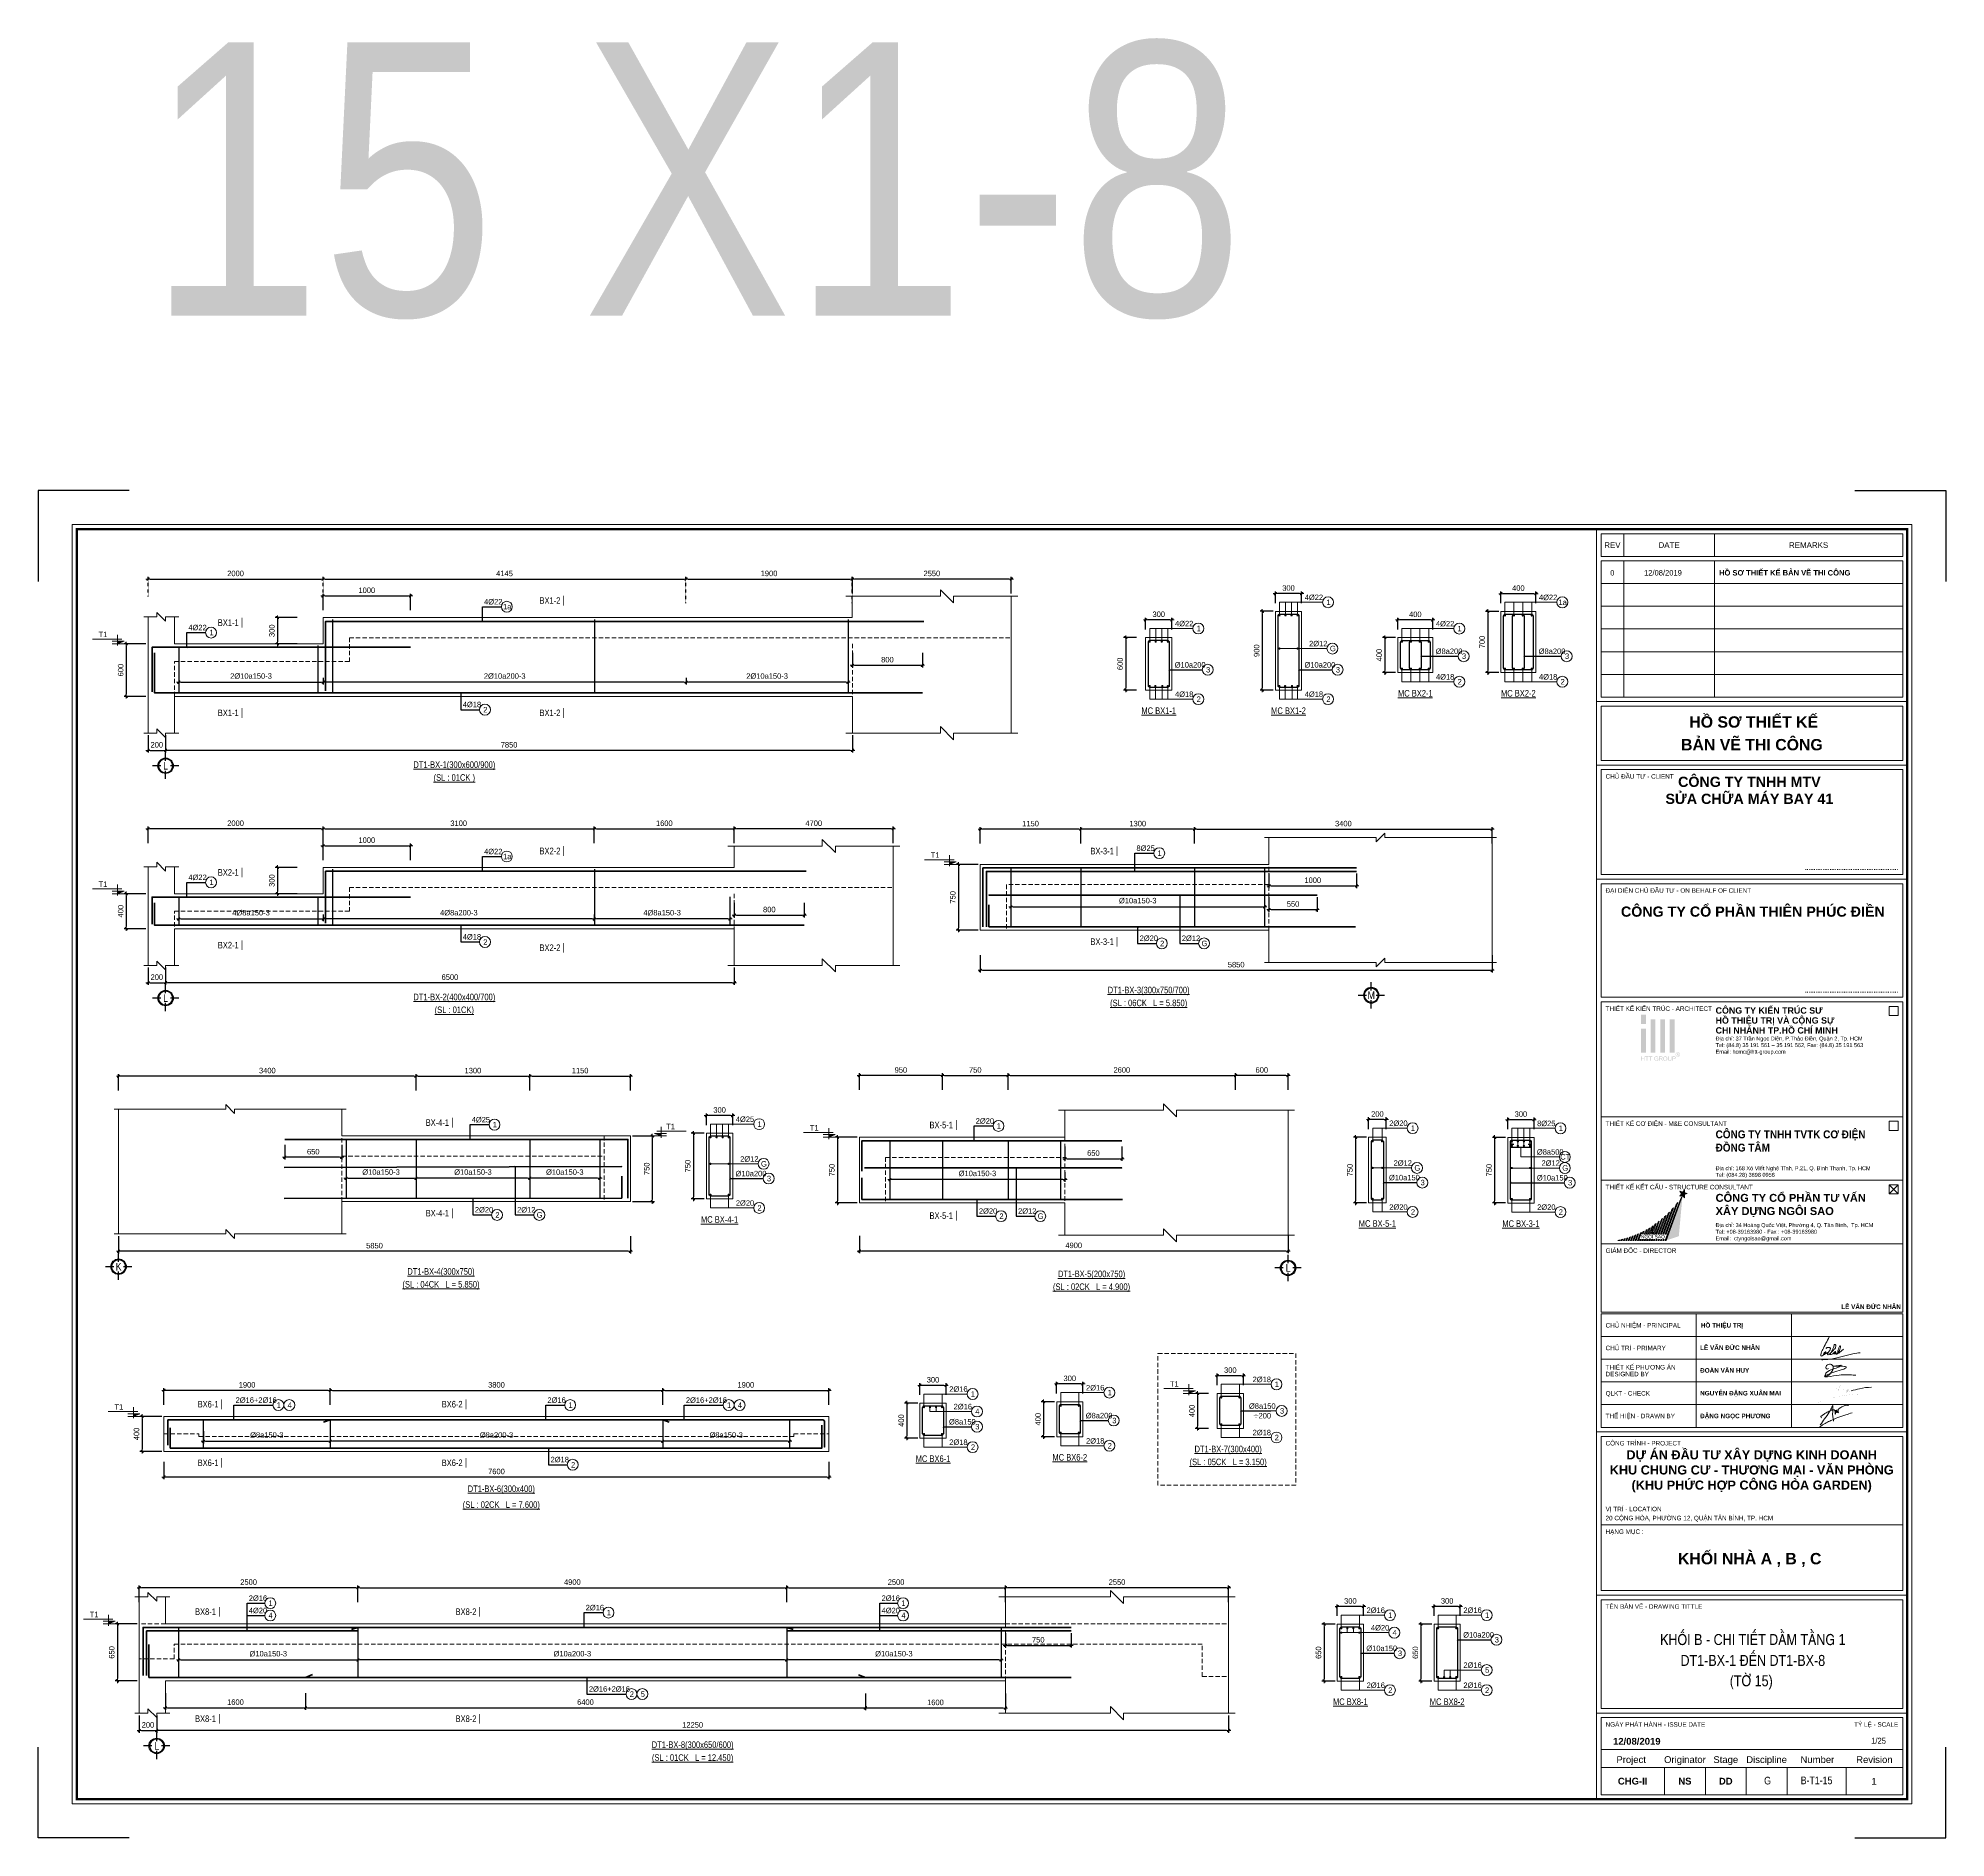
# Model space of a CAD drawing. Header units: millimetres. Extents: x 397144 to 8960116, y 345581 to 674207.
# Drawn here: x 4910048 to 4931851, y 625299 to 645871 of the extents above; entities that cross this region are included whole.
import ezdxf
from ezdxf.enums import TextEntityAlignment as Align

# ---------------------------------------------------------------- set-up
doc = ezdxf.new("R2010")
doc.units = ezdxf.units.MM
doc.header["$PDSIZE"] = -10
for name, pattern in [('CENTER', [2, 1.25, -0.25, 0.25, -0.25]), ('DOT2', [0.125, 0, -0.125]), ('HIDDEN', [0.375, 0.25, -0.125])]:
    doc.linetypes.add(name, pattern=pattern)
doc.layers.get('0').update_dxf_attribs({"linetype": 'CONTINUOUS'})
doc.layers.get('Defpoints').update_dxf_attribs({"color": 12, "linetype": 'CONTINUOUS'})
for name, color, linetype, lineweight in [('2', 2, 'CONTINUOUS', 20), ('CDAI', 8, 'CONTINUOUS', 30), ('CHG_XX_Khung ten$0$A1 BORDER$0$DGIONG', 4, 'CONTINUOUS', 13), ('CHG_XX_Khung ten$0$A1 BORDER$0$STICK', 1, 'CONTINUOUS', 9), ('CHG_XX_Khung ten$0$TEXT', 7, 'CONTINUOUS', 15), ('CHUNHO', 7, 'CENTER', 13), ('CTHEP', 2, 'CONTINUOUS', 50), ('DBAO', 3, 'CONTINUOUS', 20), ('DGIONG', 4, 'CONTINUOUS', 13), ('KTH', 150, 'CONTINUOUS', 5), ('Net khuat', 8, 'HIDDEN', 13), ('STICK', 1, 'CONTINUOUS', 9), ('TEXT', 7, 'CONTINUOUS', 15)]:
    doc.layers.add(name, color=color, linetype=linetype, lineweight=lineweight)
doc.layers.add('8', color=8, linetype='CONTINUOUS')
doc.layers.add('CHG_XX_Khung ten$0$TKTC', color=1, linetype='CONTINUOUS')
doc.layers.add('HATCH', color=7, linetype='CONTINUOUS', lineweight=5, true_color=0x2491ff)
doc.styles.add('CHG_XX_Khung ten$0$A1 BORDER$0$ARIAL', font='arial.ttf')
doc.styles.add('CHG_XX_Khung ten$0$A1 BORDER$0$Arial - Bold', font='arialbd.ttf', dxfattribs={"height": 2.5})
doc.styles.add('CHG_XX_Khung ten$0$A1 BORDER$0$Star-AvoBold', font='VAVOB_0.TTF')
doc.styles.add('CHG_XX_Khung ten$0$A1 BORDER$0$Title Block DD$0$ARIAL', font='arial.ttf')
doc.styles.add('CHG_XX_Khung ten$0$A1 BORDER$0$Title Block DD$0$Arial - Bold', font='arialbd.ttf', dxfattribs={"height": 2.5})
doc.styles.add('CHG_XX_Khung ten$0$arial', font='arial.ttf')
doc.styles.add('CHG_XX_Khung ten$0$Arial - Bold', font='arialbd.ttf')
doc.styles.add('CHG_XX_Khung ten$0$ArialB', font='arialbd.ttf')
doc.styles.add('CHG_XX_Khung ten$0$title block pccc$0$ARIAL', font='arial.ttf')
doc.styles.add('CHG_XX_Khung ten$0$title block pccc$0$Arial - Bold', font='arialbd.ttf', dxfattribs={"height": 2.5})
doc.styles.add('HELVECONDENSE', font='VHELVCN_0.TTF')
doc.styles.add('Star-HelCon', font='VHELVCN_0.TTF')
doc.styles.add('TTP-HelCon', font='VHELVCN_0.TTF')
doc.styles.add('VNI-HELVE-CONDENSE', font='VHELVCN_0.TTF')
doc.dimstyles.new('kc-25', dxfattribs={"dimtxt": 62.5, "dimasz": 20, "dimexe": 20, "dimexo": 50, "dimgap": 25, "dimtad": 3, "dimdec": 0, "dimzin": 0, "dimdsep": 46, "dimtxsty": 'VNI-HELVE-CONDENSE', "dimblk": 'DIM', "dimcen": 2.5, "dimclrd": 256, "dimclre": 154, "dimclrt": 7, "dimaunit": 1, "dimadec": 0, "dimazin": 0, "dimtfac": 1, "dimtdec": 0, "dimtix": 1, "dimtmove": 0, "dimatfit": 3, "dimldrblk": 'DOT', "dimfxl": 1, "dimtolj": 1, "dimtzin": 0, "dimarcsym": 0})
doc.dimstyles.new('TTP-25', dxfattribs={"dimscale": 25, "dimtxt": 2.5, "dimasz": 1, "dimexe": 1, "dimexo": 1, "dimgap": 0.09, "dimtad": 0, "dimdec": 4, "dimrnd": 5, "dimzin": 9, "dimdsep": 46, "dimtxsty": 'TTP-HelCon', "dimblk": 'Stick1', "dimcen": 0.09, "dimdle": 1.5, "dimclrd": 256, "dimclre": 256, "dimclrt": 7, "dimadec": 0, "dimazin": 0, "dimtfac": 1, "dimtdec": 4, "dimtmove": 0, "dimatfit": 3, "dimldrblk": '_ArchTick1', "dimfxl": 1, "dimtvp": 1, "dimtolj": 1, "dimtzin": 0, "dimarcsym": 0})

# ---------------------------------------------------------------- blocks, each defined once
blk = doc.blocks.new('DIM')
h = blk.add_hatch(color=1)
h.paths.add_polyline_path([(0.5, 0.3, 1), (0.3, 0.5), (-0.2, 0), (0.2, 0)])
h.paths.add_polyline_path([(0.2, 0), (-0.2, 0), (-0.5, -0.3, 1), (-0.3, -0.5)])
at = {"color": 9}
for p, q in [((-0.2, 0), (-1.5, 0)), ((0.2, 0), (1.5, 0))]:
    blk.add_line(p, q, dxfattribs=at)
at = {"color": 1}
for p, q in [((-0.5, -0.3), (0.3, 0.5)), ((-0.3, -0.5), (0.5, 0.3)), ((-0.2, 0), (0.2, 0))]:
    blk.add_line(p, q, dxfattribs=at)
blk.add_arc((-0.4, -0.4), 0.138, 135, 315, dxfattribs=at)
blk = doc.blocks.new('Stick1')
at = {"layer": 'STICK'}
h = blk.add_hatch(color=256, dxfattribs=at)
edge = h.paths.add_edge_path()
edge.add_line((0.3, 0.5), (-0.5, -0.3))
edge.add_arc((-0.4, -0.4), 0.141, 135, 315)
edge.add_line((-0.3, -0.5), (0.5, 0.3))
edge.add_arc((0.4, 0.4), 0.141, 315, 495)
blk.add_line((1, 0), (-1, 0), dxfattribs=at)
blk.add_lwpolyline([(0.3, 0.5), (-0.5, -0.3, 1), (-0.3, -0.5), (0.5, 0.3, 1), (0.3, 0.5, 1)], format="xyb", dxfattribs=at)
blk = doc.blocks.new('*D385')
at = {"layer": 'Defpoints', "color": 0, "transparency": 16777216}
for p in [(4911654, 635861), (4913307, 635877), (4913307, 635803)]:
    blk.add_point(p, dxfattribs=at)
at = {"layer": 'KTH', "lineweight": -2, "transparency": 16777216}
for p, q in [((4911654, 635836), (4911654, 635778)), ((4911679, 635803), (4913282, 635803)), ((4913307, 635852), (4913307, 635778))]:
    blk.add_line(p, q, dxfattribs=at)
at = {"layer": 'KTH', "lineweight": -2, "transparency": 16777216, "xscale": 25, "yscale": 25, "zscale": 25, "rotation": 180}
blk.add_blockref('Stick1', (4911654, 635803), dxfattribs=at)
at = {"layer": 'KTH', "lineweight": -2, "transparency": 16777216, "xscale": 25, "yscale": 25, "zscale": 25}
blk.add_blockref('Stick1', (4913307, 635803), dxfattribs=at)
at = {"layer": 'KTH', "color": 7, "transparency": 16777216, "insert": (4912481, 635873), "char_height": 62.5, "attachment_point": 5, "style": 'TTP-HelCon'}
blk.add_mtext('\\A1;4Þ8a150-3', dxfattribs=at)
blk = doc.blocks.new('_ArchTick1')
at = {"color": 0, "const_width": 3.81}
blk.add_lwpolyline([(-12.7, -12.7), (12.7, 12.7)], dxfattribs=at)
blk = doc.blocks.new('*D386')
at = {"layer": 'Defpoints', "color": 0, "transparency": 16777216}
for p in [(4913307, 635877), (4913307, 635803), (4916404, 635873)]:
    blk.add_point(p, dxfattribs=at)
at = {"layer": 'KTH', "lineweight": -2, "transparency": 16777216}
for p, q in [((4913307, 635852), (4913307, 635778)), ((4916379, 635803), (4913332, 635803)), ((4916404, 635848), (4916404, 635778))]:
    blk.add_line(p, q, dxfattribs=at)
at = {"layer": 'KTH', "lineweight": -2, "transparency": 16777216, "xscale": 25, "yscale": 25, "zscale": 25, "rotation": 180}
blk.add_blockref('Stick1', (4913307, 635803), dxfattribs=at)
at = {"layer": 'KTH', "lineweight": -2, "transparency": 16777216, "xscale": 25, "yscale": 25, "zscale": 25}
blk.add_blockref('Stick1', (4916404, 635803), dxfattribs=at)
at = {"layer": 'KTH', "color": 7, "transparency": 16777216, "insert": (4914856, 635873), "char_height": 62.5, "attachment_point": 5, "style": 'TTP-HelCon'}
blk.add_mtext('\\A1;4Þ8a200-3', dxfattribs=at)
blk = doc.blocks.new('*D387')
at = {"layer": 'Defpoints', "color": 0, "transparency": 16777216}
for p in [(4911304, 636833), (4911304, 636644), (4913304, 636644)]:
    blk.add_point(p, dxfattribs=at)
at = {"layer": 'KTH', "lineweight": -2, "transparency": 16777216}
for p, q in [((4911304, 636669), (4911304, 636858)), ((4913279, 636833), (4911329, 636833)), ((4913304, 636669), (4913304, 636858))]:
    blk.add_line(p, q, dxfattribs=at)
at = {"layer": 'KTH', "lineweight": -2, "transparency": 16777216, "xscale": 25, "yscale": 25, "zscale": 25, "rotation": 180}
blk.add_blockref('Stick1', (4911304, 636833), dxfattribs=at)
at = {"layer": 'KTH', "lineweight": -2, "transparency": 16777216, "xscale": 25, "yscale": 25, "zscale": 25}
blk.add_blockref('Stick1', (4913304, 636833), dxfattribs=at)
at = {"layer": 'KTH', "color": 7, "transparency": 16777216, "insert": (4912304, 636896), "char_height": 62.5, "attachment_point": 5, "style": 'TTP-HelCon'}
blk.add_mtext('\\A1;2000', dxfattribs=at)
blk = doc.blocks.new('*D388')
at = {"layer": 'Defpoints', "color": 0, "transparency": 16777216}
for p in [(4911304, 636091), (4911054, 635691), (4911304, 635691)]:
    blk.add_point(p, dxfattribs=at)
at = {"layer": 'KTH', "lineweight": -2, "transparency": 16777216}
for p, q in [((4911279, 636091), (4911029, 636091)), ((4911054, 636066), (4911054, 635716)), ((4911279, 635691), (4911029, 635691))]:
    blk.add_line(p, q, dxfattribs=at)
at = {"layer": 'KTH', "lineweight": -2, "transparency": 16777216, "xscale": 25, "yscale": 25, "zscale": 25}
for p, rotation in [((4911054, 636091), 90), ((4911054, 635691), 270)]:
    blk.add_blockref('Stick1', p, dxfattribs=dict(at, rotation=rotation))
at = {"layer": 'KTH', "color": 7, "transparency": 16777216, "insert": (4910991, 635891), "char_height": 62.5, "attachment_point": 5, "rotation": 90, "style": 'TTP-HelCon'}
blk.add_mtext('\\A1;400', dxfattribs=at)
blk = doc.blocks.new('CODE')
at = {"layer": 'DBAO'}
for p, q in [((-63, 0), (-138, 30)), ((-138, 30), (0, 30)), ((-138, 0), (0, 0)), ((-113, 55), (224, 55)), ((-63, -20), (-63, 105))]:
    blk.add_line(p, q, dxfattribs=at)
at = {"layer": 'HATCH', "color": 1}
blk.add_solid([(-63, 0), (-138, 30), (-63, 30)], dxfattribs=at)
blk = doc.blocks.new('*D389')
at = {"layer": 'Defpoints', "color": 0, "transparency": 16777216}
for p in [(4911504, 635271), (4918004, 635271), (4911504, 635074)]:
    blk.add_point(p, dxfattribs=at)
at = {"layer": 'KTH', "lineweight": -2, "transparency": 16777216}
for p, q in [((4911504, 635246), (4911504, 635049)), ((4918004, 635246), (4918004, 635049)), ((4917979, 635074), (4911529, 635074))]:
    blk.add_line(p, q, dxfattribs=at)
at = {"layer": 'KTH', "lineweight": -2, "transparency": 16777216, "xscale": 25, "yscale": 25, "zscale": 25, "rotation": 180}
blk.add_blockref('Stick1', (4911504, 635074), dxfattribs=at)
at = {"layer": 'KTH', "lineweight": -2, "transparency": 16777216, "xscale": 25, "yscale": 25, "zscale": 25}
blk.add_blockref('Stick1', (4918004, 635074), dxfattribs=at)
at = {"layer": 'KTH', "color": 7, "transparency": 16777216, "insert": (4914754, 635137), "char_height": 62.5, "attachment_point": 5, "style": 'TTP-HelCon'}
blk.add_mtext('\\A1;6500', dxfattribs=at)
blk = doc.blocks.new('*D390')
at = {"layer": 'Defpoints', "color": 0, "transparency": 16777216}
for p in [(4911304, 635271), (4911504, 635271), (4911504, 635074)]:
    blk.add_point(p, dxfattribs=at)
at = {"layer": 'KTH', "lineweight": -2, "transparency": 16777216}
for p, q in [((4911304, 635246), (4911304, 635049)), ((4911504, 635246), (4911504, 635049)), ((4911329, 635074), (4911479, 635074))]:
    blk.add_line(p, q, dxfattribs=at)
at = {"layer": 'KTH', "lineweight": -2, "transparency": 16777216, "xscale": 25, "yscale": 25, "zscale": 25, "rotation": 180}
blk.add_blockref('Stick1', (4911304, 635074), dxfattribs=at)
at = {"layer": 'KTH', "lineweight": -2, "transparency": 16777216, "xscale": 25, "yscale": 25, "zscale": 25}
blk.add_blockref('Stick1', (4911504, 635074), dxfattribs=at)
at = {"layer": 'KTH', "color": 7, "transparency": 16777216, "insert": (4911404, 635137), "char_height": 62.5, "attachment_point": 5, "style": 'TTP-HelCon'}
blk.add_mtext('\\A1;200', dxfattribs=at)
blk = doc.blocks.new('*D391')
at = {"layer": 'Defpoints', "color": 0, "transparency": 16777216}
for p in [(4913304, 636644), (4916404, 636833), (4916404, 636644)]:
    blk.add_point(p, dxfattribs=at)
at = {"layer": 'KTH', "lineweight": -2, "transparency": 16777216}
for p, q in [((4913304, 636669), (4913304, 636858)), ((4913329, 636833), (4916379, 636833)), ((4916404, 636669), (4916404, 636858))]:
    blk.add_line(p, q, dxfattribs=at)
at = {"layer": 'KTH', "lineweight": -2, "transparency": 16777216, "xscale": 25, "yscale": 25, "zscale": 25, "rotation": 180}
blk.add_blockref('Stick1', (4913304, 636833), dxfattribs=at)
at = {"layer": 'KTH', "lineweight": -2, "transparency": 16777216, "xscale": 25, "yscale": 25, "zscale": 25}
blk.add_blockref('Stick1', (4916404, 636833), dxfattribs=at)
at = {"layer": 'KTH', "color": 7, "transparency": 16777216, "insert": (4914854, 636896), "char_height": 62.5, "attachment_point": 5, "style": 'TTP-HelCon'}
blk.add_mtext('\\A1;3100', dxfattribs=at)
blk = doc.blocks.new('*D392')
at = {"layer": 'Defpoints', "color": 0, "transparency": 16777216}
for p in [(4916404, 636644), (4918004, 636833), (4918004, 636644)]:
    blk.add_point(p, dxfattribs=at)
at = {"layer": 'KTH', "lineweight": -2, "transparency": 16777216}
for p, q in [((4916404, 636669), (4916404, 636858)), ((4916429, 636833), (4917979, 636833)), ((4918004, 636669), (4918004, 636858))]:
    blk.add_line(p, q, dxfattribs=at)
at = {"layer": 'KTH', "lineweight": -2, "transparency": 16777216, "xscale": 25, "yscale": 25, "zscale": 25, "rotation": 180}
blk.add_blockref('Stick1', (4916404, 636833), dxfattribs=at)
at = {"layer": 'KTH', "lineweight": -2, "transparency": 16777216, "xscale": 25, "yscale": 25, "zscale": 25}
blk.add_blockref('Stick1', (4918004, 636833), dxfattribs=at)
at = {"layer": 'KTH', "color": 7, "transparency": 16777216, "insert": (4917204, 636896), "char_height": 62.5, "attachment_point": 5, "style": 'TTP-HelCon'}
blk.add_mtext('\\A1;1600', dxfattribs=at)
blk = doc.blocks.new('*D393')
at = {"layer": 'Defpoints', "color": 0, "transparency": 16777216}
for p in [(4918004, 636833), (4918004, 636644), (4919820, 636644)]:
    blk.add_point(p, dxfattribs=at)
at = {"layer": 'KTH', "lineweight": -2, "transparency": 16777216}
for p, q in [((4918004, 636669), (4918004, 636858)), ((4919795, 636833), (4918029, 636833)), ((4919820, 636669), (4919820, 636858))]:
    blk.add_line(p, q, dxfattribs=at)
at = {"layer": 'KTH', "lineweight": -2, "transparency": 16777216, "xscale": 25, "yscale": 25, "zscale": 25, "rotation": 180}
blk.add_blockref('Stick1', (4918004, 636833), dxfattribs=at)
at = {"layer": 'KTH', "lineweight": -2, "transparency": 16777216, "xscale": 25, "yscale": 25, "zscale": 25}
blk.add_blockref('Stick1', (4919820, 636833), dxfattribs=at)
at = {"layer": 'KTH', "color": 7, "transparency": 16777216, "insert": (4918912, 636896), "char_height": 62.5, "attachment_point": 5, "style": 'TTP-HelCon'}
blk.add_mtext('\\A1;4700', dxfattribs=at)
blk = doc.blocks.new('*D394')
at = {"layer": 'Defpoints', "color": 0, "transparency": 16777216}
for p in [(4916404, 635877), (4916404, 635803), (4917954, 635873)]:
    blk.add_point(p, dxfattribs=at)
at = {"layer": 'KTH', "lineweight": -2, "transparency": 16777216}
for p, q in [((4916404, 635852), (4916404, 635778)), ((4917929, 635803), (4916429, 635803)), ((4917954, 635848), (4917954, 635778))]:
    blk.add_line(p, q, dxfattribs=at)
at = {"layer": 'KTH', "lineweight": -2, "transparency": 16777216, "xscale": 25, "yscale": 25, "zscale": 25, "rotation": 180}
blk.add_blockref('Stick1', (4916404, 635803), dxfattribs=at)
at = {"layer": 'KTH', "lineweight": -2, "transparency": 16777216, "xscale": 25, "yscale": 25, "zscale": 25}
blk.add_blockref('Stick1', (4917954, 635803), dxfattribs=at)
at = {"layer": 'KTH', "color": 7, "transparency": 16777216, "insert": (4917179, 635873), "char_height": 62.5, "attachment_point": 5, "style": 'TTP-HelCon'}
blk.add_mtext('\\A1;4Þ8a150-3', dxfattribs=at)
blk = doc.blocks.new('*D395')
at = {"layer": 'Defpoints', "color": 0, "transparency": 16777216}
for p in [(4918004, 636012), (4918804, 636012), (4918804, 635846)]:
    blk.add_point(p, dxfattribs=at)
at = {"layer": 'KTH', "lineweight": -2, "transparency": 16777216}
for p, q in [((4918004, 635987), (4918004, 635821)), ((4918804, 635987), (4918804, 635821)), ((4918029, 635846), (4918779, 635846))]:
    blk.add_line(p, q, dxfattribs=at)
at = {"layer": 'KTH', "lineweight": -2, "transparency": 16777216, "xscale": 25, "yscale": 25, "zscale": 25, "rotation": 180}
blk.add_blockref('Stick1', (4918004, 635846), dxfattribs=at)
at = {"layer": 'KTH', "lineweight": -2, "transparency": 16777216, "xscale": 25, "yscale": 25, "zscale": 25}
blk.add_blockref('Stick1', (4918804, 635846), dxfattribs=at)
at = {"layer": 'KTH', "color": 7, "transparency": 16777216, "insert": (4918404, 635910), "char_height": 62.5, "attachment_point": 5, "style": 'TTP-HelCon'}
blk.add_mtext('\\A1;800', dxfattribs=at)
blk = doc.blocks.new('*D396')
at = {"layer": 'Defpoints', "color": 0, "transparency": 16777216}
for p in [(4926665, 636828), (4923265, 636639), (4926665, 636639)]:
    blk.add_point(p, dxfattribs=at)
at = {"layer": 'KTH', "lineweight": -2, "transparency": 16777216}
for p, q in [((4923265, 636664), (4923265, 636853)), ((4923290, 636828), (4926640, 636828)), ((4926665, 636664), (4926665, 636853))]:
    blk.add_line(p, q, dxfattribs=at)
at = {"layer": 'KTH', "lineweight": -2, "transparency": 16777216, "xscale": 25, "yscale": 25, "zscale": 25, "rotation": 180}
blk.add_blockref('Stick1', (4923265, 636828), dxfattribs=at)
at = {"layer": 'KTH', "lineweight": -2, "transparency": 16777216, "xscale": 25, "yscale": 25, "zscale": 25}
blk.add_blockref('Stick1', (4926665, 636828), dxfattribs=at)
at = {"layer": 'KTH', "color": 7, "transparency": 16777216, "insert": (4924965, 636892), "char_height": 62.5, "attachment_point": 5, "style": 'TTP-HelCon'}
blk.add_mtext('\\A1;3400', dxfattribs=at)
blk = doc.blocks.new('*D397')
at = {"layer": 'Defpoints', "color": 0, "transparency": 16777216}
for p in [(4920815, 635414), (4926665, 635414), (4926665, 635216)]:
    blk.add_point(p, dxfattribs=at)
at = {"layer": 'KTH', "lineweight": -2, "transparency": 16777216}
for p, q in [((4920815, 635389), (4920815, 635191)), ((4926665, 635389), (4926665, 635191)), ((4920840, 635216), (4926640, 635216))]:
    blk.add_line(p, q, dxfattribs=at)
at = {"layer": 'KTH', "lineweight": -2, "transparency": 16777216, "xscale": 25, "yscale": 25, "zscale": 25, "rotation": 180}
blk.add_blockref('Stick1', (4920815, 635216), dxfattribs=at)
at = {"layer": 'KTH', "lineweight": -2, "transparency": 16777216, "xscale": 25, "yscale": 25, "zscale": 25}
blk.add_blockref('Stick1', (4926665, 635216), dxfattribs=at)
at = {"layer": 'KTH', "color": 7, "transparency": 16777216, "insert": (4923740, 635280), "char_height": 62.5, "attachment_point": 5, "style": 'TTP-HelCon'}
blk.add_mtext('\\A1;5850', dxfattribs=at)
blk = doc.blocks.new('*D398')
at = {"layer": 'Defpoints', "color": 0, "transparency": 16777216}
for p in [(4921965, 636828), (4921965, 636639), (4923265, 636639)]:
    blk.add_point(p, dxfattribs=at)
at = {"layer": 'KTH', "lineweight": -2, "transparency": 16777216}
for p, q in [((4921965, 636664), (4921965, 636853)), ((4923240, 636828), (4921990, 636828)), ((4923265, 636664), (4923265, 636853))]:
    blk.add_line(p, q, dxfattribs=at)
at = {"layer": 'KTH', "lineweight": -2, "transparency": 16777216, "xscale": 25, "yscale": 25, "zscale": 25, "rotation": 180}
blk.add_blockref('Stick1', (4921965, 636828), dxfattribs=at)
at = {"layer": 'KTH', "lineweight": -2, "transparency": 16777216, "xscale": 25, "yscale": 25, "zscale": 25}
blk.add_blockref('Stick1', (4923265, 636828), dxfattribs=at)
at = {"layer": 'KTH', "color": 7, "transparency": 16777216, "insert": (4922615, 636892), "char_height": 62.5, "attachment_point": 5, "style": 'TTP-HelCon'}
blk.add_mtext('\\A1;1300', dxfattribs=at)
blk = doc.blocks.new('*D399')
at = {"layer": 'Defpoints', "color": 0, "transparency": 16777216}
for p in [(4920815, 636828), (4920815, 636639), (4921965, 636639)]:
    blk.add_point(p, dxfattribs=at)
at = {"layer": 'KTH', "lineweight": -2, "transparency": 16777216}
for p, q in [((4920815, 636664), (4920815, 636853)), ((4921940, 636828), (4920840, 636828)), ((4921965, 636664), (4921965, 636853))]:
    blk.add_line(p, q, dxfattribs=at)
at = {"layer": 'KTH', "lineweight": -2, "transparency": 16777216, "xscale": 25, "yscale": 25, "zscale": 25, "rotation": 180}
blk.add_blockref('Stick1', (4920815, 636828), dxfattribs=at)
at = {"layer": 'KTH', "lineweight": -2, "transparency": 16777216, "xscale": 25, "yscale": 25, "zscale": 25}
blk.add_blockref('Stick1', (4921965, 636828), dxfattribs=at)
at = {"layer": 'KTH', "color": 7, "transparency": 16777216, "insert": (4921390, 636892), "char_height": 62.5, "attachment_point": 5, "style": 'TTP-HelCon'}
blk.add_mtext('\\A1;1150', dxfattribs=at)
blk = doc.blocks.new('*D400')
at = {"layer": 'Defpoints', "color": 0, "transparency": 16777216}
for p in [(4921165, 636075), (4924065, 636081), (4924065, 635941)]:
    blk.add_point(p, dxfattribs=at)
at = {"layer": 'KTH', "lineweight": -2, "transparency": 16777216}
for p, q in [((4921165, 636050), (4921165, 635916)), ((4924065, 636056), (4924065, 635916)), ((4921190, 635941), (4924040, 635941))]:
    blk.add_line(p, q, dxfattribs=at)
at = {"layer": 'KTH', "lineweight": -2, "transparency": 16777216, "xscale": 25, "yscale": 25, "zscale": 25, "rotation": 180}
blk.add_blockref('Stick1', (4921165, 635941), dxfattribs=at)
at = {"layer": 'KTH', "lineweight": -2, "transparency": 16777216, "xscale": 25, "yscale": 25, "zscale": 25}
blk.add_blockref('Stick1', (4924065, 635941), dxfattribs=at)
at = {"layer": 'KTH', "color": 7, "transparency": 16777216, "insert": (4922615, 636011), "char_height": 62.5, "attachment_point": 5, "style": 'TTP-HelCon'}
blk.add_mtext('\\A1;\\A1;Þ10a150-3', dxfattribs=at)
blk = doc.blocks.new('*D401')
at = {"layer": 'Defpoints', "color": 0, "transparency": 16777216}
for p in [(4924115, 636347), (4925115, 636347), (4925115, 636181)]:
    blk.add_point(p, dxfattribs=at)
at = {"layer": 'KTH', "lineweight": -2, "transparency": 16777216}
for p, q in [((4924115, 636322), (4924115, 636156)), ((4925115, 636322), (4925115, 636156)), ((4924140, 636181), (4925090, 636181))]:
    blk.add_line(p, q, dxfattribs=at)
at = {"layer": 'KTH', "lineweight": -2, "transparency": 16777216, "xscale": 25, "yscale": 25, "zscale": 25, "rotation": 180}
blk.add_blockref('Stick1', (4924115, 636181), dxfattribs=at)
at = {"layer": 'KTH', "lineweight": -2, "transparency": 16777216, "xscale": 25, "yscale": 25, "zscale": 25}
blk.add_blockref('Stick1', (4925115, 636181), dxfattribs=at)
at = {"layer": 'KTH', "color": 7, "transparency": 16777216, "insert": (4924615, 636245), "char_height": 62.5, "attachment_point": 5, "style": 'TTP-HelCon'}
blk.add_mtext('\\A1;1000', dxfattribs=at)
blk = doc.blocks.new('dau truc')
blk.add_circle((0, 0), 180)
at = {"layer": '8'}
for p, q in [((-127, 0), (-345, 0)), ((0, 127), (0, 345)), ((345, 0), (127, 0)), ((0, -345), (0, -127))]:
    blk.add_line(p, q, dxfattribs=at)
blk.add_circle((0, 0), 200, dxfattribs=at)
at = {"layer": 'TEXT', "style": 'HELVECONDENSE'}
blk.add_attdef('A', text='', height=233, dxfattribs=at).set_placement((0, 0), align=Align.MIDDLE)
blk = doc.blocks.new('*D402')
at = {"layer": 'Defpoints', "color": 0, "transparency": 16777216}
for p in [(4920815, 636425), (4920565, 635675), (4920815, 635675)]:
    blk.add_point(p, dxfattribs=at)
at = {"layer": 'KTH', "lineweight": -2, "transparency": 16777216}
for p, q in [((4920790, 636425), (4920540, 636425)), ((4920565, 636400), (4920565, 635700)), ((4920790, 635675), (4920540, 635675))]:
    blk.add_line(p, q, dxfattribs=at)
at = {"layer": 'KTH', "lineweight": -2, "transparency": 16777216, "xscale": 25, "yscale": 25, "zscale": 25}
for p, rotation in [((4920565, 636425), 90), ((4920565, 635675), 270)]:
    blk.add_blockref('Stick1', p, dxfattribs=dict(at, rotation=rotation))
at = {"layer": 'KTH', "color": 7, "transparency": 16777216, "insert": (4920501, 636050), "char_height": 62.5, "attachment_point": 5, "rotation": 90, "style": 'TTP-HelCon'}
blk.add_mtext('\\A1;750', dxfattribs=at)
blk = doc.blocks.new('MC')
at = {"layer": 'CTHEP', "const_width": 10}
blk.add_lwpolyline([(0, 150), (0, 0)], dxfattribs=at)
at = {"layer": 'TEXT', "style": 'TTP-HelCon'}
blk.add_attdef('A', text='', height=100, dxfattribs=at).set_placement((-50, 26), align=Align.RIGHT)
blk = doc.blocks.new('*D403')
at = {"layer": 'Defpoints', "color": 0, "transparency": 16777216}
for p in [(4924115, 636075), (4924665, 636075), (4924665, 635909)]:
    blk.add_point(p, dxfattribs=at)
at = {"layer": 'KTH', "lineweight": -2, "transparency": 16777216}
for p, q in [((4924115, 636050), (4924115, 635884)), ((4924665, 636050), (4924665, 635884)), ((4924140, 635909), (4924640, 635909))]:
    blk.add_line(p, q, dxfattribs=at)
at = {"layer": 'KTH', "lineweight": -2, "transparency": 16777216, "xscale": 25, "yscale": 25, "zscale": 25, "rotation": 180}
blk.add_blockref('Stick1', (4924115, 635909), dxfattribs=at)
at = {"layer": 'KTH', "lineweight": -2, "transparency": 16777216, "xscale": 25, "yscale": 25, "zscale": 25}
blk.add_blockref('Stick1', (4924665, 635909), dxfattribs=at)
at = {"layer": 'KTH', "color": 7, "transparency": 16777216, "insert": (4924390, 635973), "char_height": 62.5, "attachment_point": 5, "style": 'TTP-HelCon'}
blk.add_mtext('\\A1;550', dxfattribs=at)
blk = doc.blocks.new('*D404')
at = {"layer": 'Defpoints', "color": 0, "transparency": 16777216}
for p in [(4910967, 634005), (4910967, 633816), (4914367, 633816)]:
    blk.add_point(p, dxfattribs=at)
at = {"layer": 'KTH', "lineweight": -2, "transparency": 16777216}
for p, q in [((4910967, 633841), (4910967, 634030)), ((4914367, 633841), (4914367, 634030)), ((4914342, 634005), (4910992, 634005))]:
    blk.add_line(p, q, dxfattribs=at)
at = {"layer": 'KTH', "lineweight": -2, "transparency": 16777216, "xscale": 25, "yscale": 25, "zscale": 25, "rotation": 180}
blk.add_blockref('Stick1', (4910967, 634005), dxfattribs=at)
at = {"layer": 'KTH', "lineweight": -2, "transparency": 16777216, "xscale": 25, "yscale": 25, "zscale": 25}
blk.add_blockref('Stick1', (4914367, 634005), dxfattribs=at)
at = {"layer": 'KTH', "color": 7, "transparency": 16777216, "insert": (4912667, 634069), "char_height": 62.5, "attachment_point": 5, "style": 'TTP-HelCon'}
blk.add_mtext('\\A1;3400', dxfattribs=at)
blk = doc.blocks.new('*D405')
at = {"layer": 'Defpoints', "color": 0, "transparency": 16777216}
for p in [(4910967, 632202), (4916817, 632202), (4910967, 632004)]:
    blk.add_point(p, dxfattribs=at)
at = {"layer": 'KTH', "lineweight": -2, "transparency": 16777216}
for p, q in [((4910967, 632177), (4910967, 631979)), ((4916817, 632177), (4916817, 631979)), ((4916792, 632004), (4910992, 632004))]:
    blk.add_line(p, q, dxfattribs=at)
at = {"layer": 'KTH', "lineweight": -2, "transparency": 16777216, "xscale": 25, "yscale": 25, "zscale": 25, "rotation": 180}
blk.add_blockref('Stick1', (4910967, 632004), dxfattribs=at)
at = {"layer": 'KTH', "lineweight": -2, "transparency": 16777216, "xscale": 25, "yscale": 25, "zscale": 25}
blk.add_blockref('Stick1', (4916817, 632004), dxfattribs=at)
at = {"layer": 'KTH', "color": 7, "transparency": 16777216, "insert": (4913892, 632068), "char_height": 62.5, "attachment_point": 5, "style": 'TTP-HelCon'}
blk.add_mtext('\\A1;5850', dxfattribs=at)
blk = doc.blocks.new('*D406')
at = {"layer": 'Defpoints', "color": 0, "transparency": 16777216}
for p in [(4914367, 633816), (4915667, 634005), (4915667, 633816)]:
    blk.add_point(p, dxfattribs=at)
at = {"layer": 'KTH', "lineweight": -2, "transparency": 16777216}
for p, q in [((4914367, 633841), (4914367, 634030)), ((4915667, 633841), (4915667, 634030)), ((4914392, 634005), (4915642, 634005))]:
    blk.add_line(p, q, dxfattribs=at)
at = {"layer": 'KTH', "lineweight": -2, "transparency": 16777216, "xscale": 25, "yscale": 25, "zscale": 25, "rotation": 180}
blk.add_blockref('Stick1', (4914367, 634005), dxfattribs=at)
at = {"layer": 'KTH', "lineweight": -2, "transparency": 16777216, "xscale": 25, "yscale": 25, "zscale": 25}
blk.add_blockref('Stick1', (4915667, 634005), dxfattribs=at)
at = {"layer": 'KTH', "color": 7, "transparency": 16777216, "insert": (4915017, 634069), "char_height": 62.5, "attachment_point": 5, "style": 'TTP-HelCon'}
blk.add_mtext('\\A1;1300', dxfattribs=at)
blk = doc.blocks.new('*D407')
at = {"layer": 'Defpoints', "color": 0, "transparency": 16777216}
for p in [(4915667, 633816), (4916817, 634005), (4916817, 633816)]:
    blk.add_point(p, dxfattribs=at)
at = {"layer": 'KTH', "lineweight": -2, "transparency": 16777216}
for p, q in [((4915667, 633841), (4915667, 634030)), ((4916817, 633841), (4916817, 634030)), ((4915692, 634005), (4916792, 634005))]:
    blk.add_line(p, q, dxfattribs=at)
at = {"layer": 'KTH', "lineweight": -2, "transparency": 16777216, "xscale": 25, "yscale": 25, "zscale": 25, "rotation": 180}
blk.add_blockref('Stick1', (4915667, 634005), dxfattribs=at)
at = {"layer": 'KTH', "lineweight": -2, "transparency": 16777216, "xscale": 25, "yscale": 25, "zscale": 25}
blk.add_blockref('Stick1', (4916817, 634005), dxfattribs=at)
at = {"layer": 'KTH', "color": 7, "transparency": 16777216, "insert": (4916242, 634069), "char_height": 62.5, "attachment_point": 5, "style": 'TTP-HelCon'}
blk.add_mtext('\\A1;1150', dxfattribs=at)
blk = doc.blocks.new('*D408')
at = {"layer": 'Defpoints', "color": 0, "transparency": 16777216}
for p in [(4913567, 632978), (4914367, 632978), (4914367, 632838)]:
    blk.add_point(p, dxfattribs=at)
at = {"layer": 'KTH', "lineweight": -2, "transparency": 16777216}
for p, q in [((4913567, 632953), (4913567, 632813)), ((4914367, 632953), (4914367, 632813)), ((4913592, 632838), (4914342, 632838))]:
    blk.add_line(p, q, dxfattribs=at)
at = {"layer": 'KTH', "lineweight": -2, "transparency": 16777216, "xscale": 25, "yscale": 25, "zscale": 25, "rotation": 180}
blk.add_blockref('Stick1', (4913567, 632838), dxfattribs=at)
at = {"layer": 'KTH', "lineweight": -2, "transparency": 16777216, "xscale": 25, "yscale": 25, "zscale": 25}
blk.add_blockref('Stick1', (4914367, 632838), dxfattribs=at)
at = {"layer": 'KTH', "color": 7, "transparency": 16777216, "insert": (4913967, 632908), "char_height": 62.5, "attachment_point": 5, "style": 'TTP-HelCon'}
blk.add_mtext('\\A1;Þ10a150-3', dxfattribs=at)
blk = doc.blocks.new('*D409')
at = {"layer": 'Defpoints', "color": 0, "transparency": 16777216}
for p in [(4914367, 632978), (4915667, 632978), (4914367, 632838)]:
    blk.add_point(p, dxfattribs=at)
at = {"layer": 'KTH', "lineweight": -2, "transparency": 16777216}
for p, q in [((4914367, 632953), (4914367, 632813)), ((4915667, 632953), (4915667, 632813)), ((4915642, 632838), (4914392, 632838))]:
    blk.add_line(p, q, dxfattribs=at)
at = {"layer": 'KTH', "lineweight": -2, "transparency": 16777216, "xscale": 25, "yscale": 25, "zscale": 25, "rotation": 180}
blk.add_blockref('Stick1', (4914367, 632838), dxfattribs=at)
at = {"layer": 'KTH', "lineweight": -2, "transparency": 16777216, "xscale": 25, "yscale": 25, "zscale": 25}
blk.add_blockref('Stick1', (4915667, 632838), dxfattribs=at)
at = {"layer": 'KTH', "color": 7, "transparency": 16777216, "insert": (4915017, 632908), "char_height": 62.5, "attachment_point": 5, "style": 'TTP-HelCon'}
blk.add_mtext('\\A1;\\A1;Þ10a150-3', dxfattribs=at)
blk = doc.blocks.new('*D410')
at = {"layer": 'Defpoints', "color": 0, "transparency": 16777216}
for p in [(4915667, 632978), (4916467, 632978), (4915667, 632838)]:
    blk.add_point(p, dxfattribs=at)
at = {"layer": 'KTH', "lineweight": -2, "transparency": 16777216}
for p, q in [((4915667, 632953), (4915667, 632813)), ((4916467, 632953), (4916467, 632813)), ((4916442, 632838), (4915692, 632838))]:
    blk.add_line(p, q, dxfattribs=at)
at = {"layer": 'KTH', "lineweight": -2, "transparency": 16777216, "xscale": 25, "yscale": 25, "zscale": 25, "rotation": 180}
blk.add_blockref('Stick1', (4915667, 632838), dxfattribs=at)
at = {"layer": 'KTH', "lineweight": -2, "transparency": 16777216, "xscale": 25, "yscale": 25, "zscale": 25}
blk.add_blockref('Stick1', (4916467, 632838), dxfattribs=at)
at = {"layer": 'KTH', "color": 7, "transparency": 16777216, "insert": (4916067, 632908), "char_height": 62.5, "attachment_point": 5, "style": 'TTP-HelCon'}
blk.add_mtext('\\A1;Þ10a150-3', dxfattribs=at)
blk = doc.blocks.new('*D411')
at = {"layer": 'Defpoints', "color": 0, "transparency": 16777216}
for p in [(4912867, 633244), (4913517, 633244), (4912867, 633078)]:
    blk.add_point(p, dxfattribs=at)
at = {"layer": 'KTH', "lineweight": -2, "transparency": 16777216}
for p, q in [((4912867, 633219), (4912867, 633053)), ((4913517, 633219), (4913517, 633053)), ((4913492, 633078), (4912892, 633078))]:
    blk.add_line(p, q, dxfattribs=at)
at = {"layer": 'KTH', "lineweight": -2, "transparency": 16777216, "xscale": 25, "yscale": 25, "zscale": 25, "rotation": 180}
blk.add_blockref('Stick1', (4912867, 633078), dxfattribs=at)
at = {"layer": 'KTH', "lineweight": -2, "transparency": 16777216, "xscale": 25, "yscale": 25, "zscale": 25}
blk.add_blockref('Stick1', (4913517, 633078), dxfattribs=at)
at = {"layer": 'KTH', "color": 7, "transparency": 16777216, "insert": (4913192, 633142), "char_height": 62.5, "attachment_point": 5, "style": 'TTP-HelCon'}
blk.add_mtext('\\A1;650', dxfattribs=at)
blk = doc.blocks.new('*D412')
at = {"layer": 'Defpoints', "color": 0, "transparency": 16777216}
for p in [(4916817, 633322), (4916817, 632572), (4917067, 632572)]:
    blk.add_point(p, dxfattribs=at)
at = {"layer": 'KTH', "lineweight": -2, "transparency": 16777216}
for p, q in [((4916842, 633322), (4917092, 633322)), ((4917067, 633297), (4917067, 632597)), ((4916842, 632572), (4917092, 632572))]:
    blk.add_line(p, q, dxfattribs=at)
at = {"layer": 'KTH', "lineweight": -2, "transparency": 16777216, "xscale": 25, "yscale": 25, "zscale": 25}
for p, rotation in [((4917067, 633322), 90), ((4917067, 632572), 270)]:
    blk.add_blockref('Stick1', p, dxfattribs=dict(at, rotation=rotation))
at = {"layer": 'KTH', "color": 7, "transparency": 16777216, "insert": (4917004, 632947), "char_height": 62.5, "attachment_point": 5, "rotation": 90, "style": 'TTP-HelCon'}
blk.add_mtext('\\A1;750', dxfattribs=at)
blk = doc.blocks.new('*D413')
at = {"layer": 'Defpoints', "color": 0, "ltscale": 500, "transparency": 16777216}
for p in [(4917686, 633555), (4917686, 633422), (4917986, 633422)]:
    blk.add_point(p, dxfattribs=at)
at = {"layer": 'KTH', "lineweight": -2, "ltscale": 500, "transparency": 16777216}
for p, q in [((4917686, 633447), (4917686, 633580)), ((4917961, 633555), (4917711, 633555)), ((4917986, 633447), (4917986, 633580))]:
    blk.add_line(p, q, dxfattribs=at)
at = {"layer": 'KTH', "lineweight": -2, "ltscale": 500, "transparency": 16777216, "xscale": 25, "yscale": 25, "zscale": 25, "rotation": 180}
blk.add_blockref('Stick1', (4917686, 633555), dxfattribs=at)
at = {"layer": 'KTH', "lineweight": -2, "ltscale": 500, "transparency": 16777216, "xscale": 25, "yscale": 25, "zscale": 25}
blk.add_blockref('Stick1', (4917986, 633555), dxfattribs=at)
at = {"layer": 'KTH', "color": 7, "ltscale": 500, "transparency": 16777216, "insert": (4917836, 633619), "char_height": 62.5, "attachment_point": 5, "style": 'TTP-HelCon'}
blk.add_mtext('\\A1;300', dxfattribs=at)
blk = doc.blocks.new('*D414')
at = {"layer": 'Defpoints', "color": 0, "ltscale": 500, "transparency": 16777216}
for p in [(4917686, 633353), (4917536, 632603), (4917686, 632603)]:
    blk.add_point(p, dxfattribs=at)
at = {"layer": 'KTH', "lineweight": -2, "ltscale": 500, "transparency": 16777216}
for p, q in [((4917661, 633353), (4917511, 633353)), ((4917536, 633328), (4917536, 632628)), ((4917661, 632603), (4917511, 632603))]:
    blk.add_line(p, q, dxfattribs=at)
at = {"layer": 'KTH', "lineweight": -2, "ltscale": 500, "transparency": 16777216, "xscale": 25, "yscale": 25, "zscale": 25}
for p, rotation in [((4917536, 633353), 90), ((4917536, 632603), 270)]:
    blk.add_blockref('Stick1', p, dxfattribs=dict(at, rotation=rotation))
at = {"layer": 'KTH', "color": 7, "ltscale": 500, "transparency": 16777216, "insert": (4917472, 632978), "char_height": 62.5, "attachment_point": 5, "rotation": 90, "style": 'TTP-HelCon'}
blk.add_mtext('\\A1;750', dxfattribs=at)
blk = doc.blocks.new('*D415')
at = {"layer": 'Defpoints', "color": 0, "transparency": 16777216}
for p in [(4911653, 627391), (4913703, 627407), (4913703, 627333)]:
    blk.add_point(p, dxfattribs=at)
at = {"layer": 'KTH', "lineweight": -2, "transparency": 16777216}
for p, q in [((4911653, 627366), (4911653, 627308)), ((4911678, 627333), (4913678, 627333)), ((4913703, 627382), (4913703, 627308))]:
    blk.add_line(p, q, dxfattribs=at)
at = {"layer": 'KTH', "lineweight": -2, "transparency": 16777216, "xscale": 25, "yscale": 25, "zscale": 25, "rotation": 180}
blk.add_blockref('Stick1', (4911653, 627333), dxfattribs=at)
at = {"layer": 'KTH', "lineweight": -2, "transparency": 16777216, "xscale": 25, "yscale": 25, "zscale": 25}
blk.add_blockref('Stick1', (4913703, 627333), dxfattribs=at)
at = {"layer": 'KTH', "color": 7, "transparency": 16777216, "insert": (4912678, 627403), "char_height": 62.5, "attachment_point": 5, "style": 'TTP-HelCon'}
blk.add_mtext('\\A1;Þ10a150-3', dxfattribs=at)
blk = doc.blocks.new('*D416')
at = {"layer": 'Defpoints', "color": 0, "transparency": 16777216}
for p in [(4913703, 627407), (4913703, 627333), (4918603, 627407)]:
    blk.add_point(p, dxfattribs=at)
at = {"layer": 'KTH', "lineweight": -2, "transparency": 16777216}
for p, q in [((4913703, 627382), (4913703, 627308)), ((4918578, 627333), (4913728, 627333)), ((4918603, 627382), (4918603, 627308))]:
    blk.add_line(p, q, dxfattribs=at)
at = {"layer": 'KTH', "lineweight": -2, "transparency": 16777216, "xscale": 25, "yscale": 25, "zscale": 25, "rotation": 180}
blk.add_blockref('Stick1', (4913703, 627333), dxfattribs=at)
at = {"layer": 'KTH', "lineweight": -2, "transparency": 16777216, "xscale": 25, "yscale": 25, "zscale": 25}
blk.add_blockref('Stick1', (4918603, 627333), dxfattribs=at)
at = {"layer": 'KTH', "color": 7, "transparency": 16777216, "insert": (4916153, 627403), "char_height": 62.5, "attachment_point": 5, "style": 'TTP-HelCon'}
blk.add_mtext('\\A1;Þ10a200-3', dxfattribs=at)
blk = doc.blocks.new('*D417')
at = {"layer": 'Defpoints', "color": 0, "transparency": 16777216}
for p in [(4911203, 628158), (4911203, 627969), (4913703, 627969)]:
    blk.add_point(p, dxfattribs=at)
at = {"layer": 'KTH', "lineweight": -2, "transparency": 16777216}
for p, q in [((4911203, 627994), (4911203, 628183)), ((4913678, 628158), (4911228, 628158)), ((4913703, 627994), (4913703, 628183))]:
    blk.add_line(p, q, dxfattribs=at)
at = {"layer": 'KTH', "lineweight": -2, "transparency": 16777216, "xscale": 25, "yscale": 25, "zscale": 25, "rotation": 180}
blk.add_blockref('Stick1', (4911203, 628158), dxfattribs=at)
at = {"layer": 'KTH', "lineweight": -2, "transparency": 16777216, "xscale": 25, "yscale": 25, "zscale": 25}
blk.add_blockref('Stick1', (4913703, 628158), dxfattribs=at)
at = {"layer": 'KTH', "color": 7, "transparency": 16777216, "insert": (4912453, 628222), "char_height": 62.5, "attachment_point": 5, "style": 'TTP-HelCon'}
blk.add_mtext('\\A1;2500', dxfattribs=at)
blk = doc.blocks.new('*D418')
at = {"layer": 'Defpoints', "color": 0, "transparency": 16777216}
for p in [(4911203, 627744), (4910953, 627094), (4911203, 627094)]:
    blk.add_point(p, dxfattribs=at)
at = {"layer": 'KTH', "lineweight": -2, "transparency": 16777216}
for p, q in [((4911178, 627744), (4910928, 627744)), ((4910953, 627719), (4910953, 627119)), ((4911178, 627094), (4910928, 627094))]:
    blk.add_line(p, q, dxfattribs=at)
at = {"layer": 'KTH', "lineweight": -2, "transparency": 16777216, "xscale": 25, "yscale": 25, "zscale": 25}
for p, rotation in [((4910953, 627744), 90), ((4910953, 627094), 270)]:
    blk.add_blockref('Stick1', p, dxfattribs=dict(at, rotation=rotation))
at = {"layer": 'KTH', "color": 7, "transparency": 16777216, "insert": (4910889, 627419), "char_height": 62.5, "attachment_point": 5, "rotation": 90, "style": 'TTP-HelCon'}
blk.add_mtext('\\A1;650', dxfattribs=at)
blk = doc.blocks.new('*D419')
at = {"layer": 'Defpoints', "color": 0, "transparency": 16777216}
for p in [(4911403, 626724), (4923653, 626724), (4911403, 626526)]:
    blk.add_point(p, dxfattribs=at)
at = {"layer": 'KTH', "lineweight": -2, "transparency": 16777216}
for p, q in [((4911403, 626699), (4911403, 626501)), ((4923653, 626699), (4923653, 626501)), ((4923628, 626526), (4911428, 626526))]:
    blk.add_line(p, q, dxfattribs=at)
at = {"layer": 'KTH', "lineweight": -2, "transparency": 16777216, "xscale": 25, "yscale": 25, "zscale": 25, "rotation": 180}
blk.add_blockref('Stick1', (4911403, 626526), dxfattribs=at)
at = {"layer": 'KTH', "lineweight": -2, "transparency": 16777216, "xscale": 25, "yscale": 25, "zscale": 25}
blk.add_blockref('Stick1', (4923653, 626526), dxfattribs=at)
at = {"layer": 'KTH', "color": 7, "transparency": 16777216, "insert": (4917528, 626590), "char_height": 62.5, "attachment_point": 5, "style": 'TTP-HelCon'}
blk.add_mtext('\\A1;12250', dxfattribs=at)
blk = doc.blocks.new('*D420')
at = {"layer": 'Defpoints', "color": 0, "transparency": 16777216}
for p in [(4911203, 626724), (4911403, 626724), (4911403, 626526)]:
    blk.add_point(p, dxfattribs=at)
at = {"layer": 'KTH', "lineweight": -2, "transparency": 16777216}
for p, q in [((4911203, 626699), (4911203, 626501)), ((4911403, 626699), (4911403, 626501)), ((4911228, 626526), (4911378, 626526))]:
    blk.add_line(p, q, dxfattribs=at)
at = {"layer": 'KTH', "lineweight": -2, "transparency": 16777216, "xscale": 25, "yscale": 25, "zscale": 25, "rotation": 180}
blk.add_blockref('Stick1', (4911203, 626526), dxfattribs=at)
at = {"layer": 'KTH', "lineweight": -2, "transparency": 16777216, "xscale": 25, "yscale": 25, "zscale": 25}
blk.add_blockref('Stick1', (4911403, 626526), dxfattribs=at)
at = {"layer": 'KTH', "color": 7, "transparency": 16777216, "insert": (4911303, 626590), "char_height": 62.5, "attachment_point": 5, "style": 'TTP-HelCon'}
blk.add_mtext('\\A1;200', dxfattribs=at)
blk = doc.blocks.new('*D421')
at = {"layer": 'Defpoints', "color": 0, "transparency": 16777216}
for p in [(4918603, 628158), (4913703, 627969), (4918603, 627969)]:
    blk.add_point(p, dxfattribs=at)
at = {"layer": 'KTH', "lineweight": -2, "transparency": 16777216}
for p, q in [((4913703, 627994), (4913703, 628183)), ((4913728, 628158), (4918578, 628158)), ((4918603, 627994), (4918603, 628183))]:
    blk.add_line(p, q, dxfattribs=at)
at = {"layer": 'KTH', "lineweight": -2, "transparency": 16777216, "xscale": 25, "yscale": 25, "zscale": 25, "rotation": 180}
blk.add_blockref('Stick1', (4913703, 628158), dxfattribs=at)
at = {"layer": 'KTH', "lineweight": -2, "transparency": 16777216, "xscale": 25, "yscale": 25, "zscale": 25}
blk.add_blockref('Stick1', (4918603, 628158), dxfattribs=at)
at = {"layer": 'KTH', "color": 7, "transparency": 16777216, "insert": (4916153, 628222), "char_height": 62.5, "attachment_point": 5, "style": 'TTP-HelCon'}
blk.add_mtext('\\A1;4900', dxfattribs=at)
blk = doc.blocks.new('*D422')
at = {"layer": 'Defpoints', "color": 0, "transparency": 16777216}
for p in [(4921103, 628158), (4918603, 627969), (4921103, 627969)]:
    blk.add_point(p, dxfattribs=at)
at = {"layer": 'KTH', "lineweight": -2, "transparency": 16777216}
for p, q in [((4918603, 627994), (4918603, 628183)), ((4918628, 628158), (4921078, 628158)), ((4921103, 627994), (4921103, 628183))]:
    blk.add_line(p, q, dxfattribs=at)
at = {"layer": 'KTH', "lineweight": -2, "transparency": 16777216, "xscale": 25, "yscale": 25, "zscale": 25, "rotation": 180}
blk.add_blockref('Stick1', (4918603, 628158), dxfattribs=at)
at = {"layer": 'KTH', "lineweight": -2, "transparency": 16777216, "xscale": 25, "yscale": 25, "zscale": 25}
blk.add_blockref('Stick1', (4921103, 628158), dxfattribs=at)
at = {"layer": 'KTH', "color": 7, "transparency": 16777216, "insert": (4919853, 628222), "char_height": 62.5, "attachment_point": 5, "style": 'TTP-HelCon'}
blk.add_mtext('\\A1;2500', dxfattribs=at)
blk = doc.blocks.new('*D423')
at = {"layer": 'Defpoints', "color": 0, "transparency": 16777216}
for p in [(4921103, 628158), (4921103, 627969), (4923653, 627969)]:
    blk.add_point(p, dxfattribs=at)
at = {"layer": 'KTH', "lineweight": -2, "transparency": 16777216}
for p, q in [((4921103, 627994), (4921103, 628183)), ((4923628, 628158), (4921128, 628158)), ((4923653, 627994), (4923653, 628183))]:
    blk.add_line(p, q, dxfattribs=at)
at = {"layer": 'KTH', "lineweight": -2, "transparency": 16777216, "xscale": 25, "yscale": 25, "zscale": 25, "rotation": 180}
blk.add_blockref('Stick1', (4921103, 628158), dxfattribs=at)
at = {"layer": 'KTH', "lineweight": -2, "transparency": 16777216, "xscale": 25, "yscale": 25, "zscale": 25}
blk.add_blockref('Stick1', (4923653, 628158), dxfattribs=at)
at = {"layer": 'KTH', "color": 7, "transparency": 16777216, "insert": (4922378, 628222), "char_height": 62.5, "attachment_point": 5, "style": 'TTP-HelCon'}
blk.add_mtext('\\A1;2550', dxfattribs=at)
blk = doc.blocks.new('*D424')
at = {"layer": 'Defpoints', "color": 0, "transparency": 16777216}
for p in [(4918603, 627407), (4918603, 627333), (4921053, 627407)]:
    blk.add_point(p, dxfattribs=at)
at = {"layer": 'KTH', "lineweight": -2, "transparency": 16777216}
for p, q in [((4918603, 627382), (4918603, 627308)), ((4921028, 627333), (4918628, 627333)), ((4921053, 627382), (4921053, 627308))]:
    blk.add_line(p, q, dxfattribs=at)
at = {"layer": 'KTH', "lineweight": -2, "transparency": 16777216, "xscale": 25, "yscale": 25, "zscale": 25, "rotation": 180}
blk.add_blockref('Stick1', (4918603, 627333), dxfattribs=at)
at = {"layer": 'KTH', "lineweight": -2, "transparency": 16777216, "xscale": 25, "yscale": 25, "zscale": 25}
blk.add_blockref('Stick1', (4921053, 627333), dxfattribs=at)
at = {"layer": 'KTH', "color": 7, "transparency": 16777216, "insert": (4919828, 627403), "char_height": 62.5, "attachment_point": 5, "style": 'TTP-HelCon'}
blk.add_mtext('\\A1;Þ10a150-3', dxfattribs=at)
blk = doc.blocks.new('*D425')
at = {"layer": 'Defpoints', "color": 0, "transparency": 16777216}
for p in [(4921103, 627665), (4921853, 627665), (4921853, 627499)]:
    blk.add_point(p, dxfattribs=at)
at = {"layer": 'KTH', "lineweight": -2, "transparency": 16777216}
for p, q in [((4921103, 627640), (4921103, 627474)), ((4921128, 627499), (4921828, 627499)), ((4921853, 627640), (4921853, 627474))]:
    blk.add_line(p, q, dxfattribs=at)
at = {"layer": 'KTH', "lineweight": -2, "transparency": 16777216, "xscale": 25, "yscale": 25, "zscale": 25, "rotation": 180}
blk.add_blockref('Stick1', (4921103, 627499), dxfattribs=at)
at = {"layer": 'KTH', "lineweight": -2, "transparency": 16777216, "xscale": 25, "yscale": 25, "zscale": 25}
blk.add_blockref('Stick1', (4921853, 627499), dxfattribs=at)
at = {"layer": 'KTH', "color": 7, "transparency": 16777216, "insert": (4921478, 627563), "char_height": 62.5, "attachment_point": 5, "style": 'TTP-HelCon'}
blk.add_mtext('\\A1;750', dxfattribs=at)
blk = doc.blocks.new('*D426')
at = {"layer": 'Defpoints', "color": 0, "ltscale": 500, "transparency": 16777216}
for p in [(4923523, 630582), (4923523, 630448), (4923823, 630448)]:
    blk.add_point(p, dxfattribs=at)
at = {"layer": 'KTH', "lineweight": -2, "ltscale": 500, "transparency": 16777216}
for p, q in [((4923523, 630473), (4923523, 630607)), ((4923798, 630582), (4923548, 630582)), ((4923823, 630473), (4923823, 630607))]:
    blk.add_line(p, q, dxfattribs=at)
at = {"layer": 'KTH', "lineweight": -2, "ltscale": 500, "transparency": 16777216, "xscale": 25, "yscale": 25, "zscale": 25, "rotation": 180}
blk.add_blockref('Stick1', (4923523, 630582), dxfattribs=at)
at = {"layer": 'KTH', "lineweight": -2, "ltscale": 500, "transparency": 16777216, "xscale": 25, "yscale": 25, "zscale": 25}
blk.add_blockref('Stick1', (4923823, 630582), dxfattribs=at)
at = {"layer": 'KTH', "color": 7, "ltscale": 500, "transparency": 16777216, "insert": (4923673, 630645), "char_height": 62.5, "attachment_point": 5, "style": 'TTP-HelCon'}
blk.add_mtext('\\A1;300', dxfattribs=at)
blk = doc.blocks.new('*D427')
at = {"layer": 'Defpoints', "color": 0, "ltscale": 500, "transparency": 16777216}
for p in [(4923448, 630379), (4923298, 629979), (4923448, 629979)]:
    blk.add_point(p, dxfattribs=at)
at = {"layer": 'KTH', "lineweight": -2, "ltscale": 500, "transparency": 16777216}
for p, q in [((4923423, 630379), (4923273, 630379)), ((4923298, 630354), (4923298, 630004)), ((4923423, 629979), (4923273, 629979))]:
    blk.add_line(p, q, dxfattribs=at)
at = {"layer": 'KTH', "lineweight": -2, "ltscale": 500, "transparency": 16777216, "xscale": 25, "yscale": 25, "zscale": 25}
for p, rotation in [((4923298, 630379), 90), ((4923298, 629979), 270)]:
    blk.add_blockref('Stick1', p, dxfattribs=dict(at, rotation=rotation))
at = {"layer": 'KTH', "color": 7, "ltscale": 500, "transparency": 16777216, "insert": (4923234, 630179), "char_height": 62.5, "attachment_point": 5, "rotation": 90, "style": 'TTP-HelCon'}
blk.add_mtext('\\A1;400', dxfattribs=at)
blk = doc.blocks.new('*D428')
at = {"layer": 'Defpoints', "color": 0, "transparency": 16777216}
for p in [(4919433, 634013), (4919433, 633824), (4920383, 633824)]:
    blk.add_point(p, dxfattribs=at)
at = {"layer": 'KTH', "lineweight": -2, "transparency": 16777216}
for p, q in [((4919433, 633849), (4919433, 634038)), ((4920383, 633849), (4920383, 634038)), ((4920358, 634013), (4919458, 634013))]:
    blk.add_line(p, q, dxfattribs=at)
at = {"layer": 'KTH', "lineweight": -2, "transparency": 16777216, "xscale": 25, "yscale": 25, "zscale": 25, "rotation": 180}
blk.add_blockref('Stick1', (4919433, 634013), dxfattribs=at)
at = {"layer": 'KTH', "lineweight": -2, "transparency": 16777216, "xscale": 25, "yscale": 25, "zscale": 25}
blk.add_blockref('Stick1', (4920383, 634013), dxfattribs=at)
at = {"layer": 'KTH', "color": 7, "transparency": 16777216, "insert": (4919908, 634076), "char_height": 62.5, "attachment_point": 5, "style": 'TTP-HelCon'}
blk.add_mtext('\\A1;950', dxfattribs=at)
blk = doc.blocks.new('*D429')
at = {"layer": 'Defpoints', "color": 0, "transparency": 16777216}
for p in [(4919433, 633307), (4919183, 632557), (4919433, 632557)]:
    blk.add_point(p, dxfattribs=at)
at = {"layer": 'KTH', "lineweight": -2, "transparency": 16777216}
for p, q in [((4919408, 633307), (4919158, 633307)), ((4919183, 633282), (4919183, 632582)), ((4919408, 632557), (4919158, 632557))]:
    blk.add_line(p, q, dxfattribs=at)
at = {"layer": 'KTH', "lineweight": -2, "transparency": 16777216, "xscale": 25, "yscale": 25, "zscale": 25}
for p, rotation in [((4919183, 633307), 90), ((4919183, 632557), 270)]:
    blk.add_blockref('Stick1', p, dxfattribs=dict(at, rotation=rotation))
at = {"layer": 'KTH', "color": 7, "transparency": 16777216, "insert": (4919119, 632932), "char_height": 62.5, "attachment_point": 5, "rotation": 90, "style": 'TTP-HelCon'}
blk.add_mtext('\\A1;750', dxfattribs=at)
blk = doc.blocks.new('*D430')
at = {"layer": 'Defpoints', "color": 0, "transparency": 16777216}
for p in [(4920383, 633824), (4921133, 634013), (4921133, 633824)]:
    blk.add_point(p, dxfattribs=at)
at = {"layer": 'KTH', "lineweight": -2, "transparency": 16777216}
for p, q in [((4920383, 633849), (4920383, 634038)), ((4921133, 633849), (4921133, 634038)), ((4920408, 634013), (4921108, 634013))]:
    blk.add_line(p, q, dxfattribs=at)
at = {"layer": 'KTH', "lineweight": -2, "transparency": 16777216, "xscale": 25, "yscale": 25, "zscale": 25, "rotation": 180}
blk.add_blockref('Stick1', (4920383, 634013), dxfattribs=at)
at = {"layer": 'KTH', "lineweight": -2, "transparency": 16777216, "xscale": 25, "yscale": 25, "zscale": 25}
blk.add_blockref('Stick1', (4921133, 634013), dxfattribs=at)
at = {"layer": 'KTH', "color": 7, "transparency": 16777216, "insert": (4920758, 634076), "char_height": 62.5, "attachment_point": 5, "style": 'TTP-HelCon'}
blk.add_mtext('\\A1;750', dxfattribs=at)
blk = doc.blocks.new('*D431')
at = {"layer": 'Defpoints', "color": 0, "transparency": 16777216}
for p in [(4921133, 633824), (4923733, 634013), (4923733, 633824)]:
    blk.add_point(p, dxfattribs=at)
at = {"layer": 'KTH', "lineweight": -2, "transparency": 16777216}
for p, q in [((4921133, 633849), (4921133, 634038)), ((4923733, 633849), (4923733, 634038)), ((4921158, 634013), (4923708, 634013))]:
    blk.add_line(p, q, dxfattribs=at)
at = {"layer": 'KTH', "lineweight": -2, "transparency": 16777216, "xscale": 25, "yscale": 25, "zscale": 25, "rotation": 180}
blk.add_blockref('Stick1', (4921133, 634013), dxfattribs=at)
at = {"layer": 'KTH', "lineweight": -2, "transparency": 16777216, "xscale": 25, "yscale": 25, "zscale": 25}
blk.add_blockref('Stick1', (4923733, 634013), dxfattribs=at)
at = {"layer": 'KTH', "color": 7, "transparency": 16777216, "insert": (4922433, 634076), "char_height": 62.5, "attachment_point": 5, "style": 'TTP-HelCon'}
blk.add_mtext('\\A1;2600', dxfattribs=at)
blk = doc.blocks.new('*D432')
at = {"layer": 'Defpoints', "color": 0, "transparency": 16777216}
for p in [(4923733, 634013), (4923733, 633824), (4924333, 633824)]:
    blk.add_point(p, dxfattribs=at)
at = {"layer": 'KTH', "lineweight": -2, "transparency": 16777216}
for p, q in [((4923733, 633849), (4923733, 634038)), ((4924333, 633849), (4924333, 634038)), ((4924308, 634013), (4923758, 634013))]:
    blk.add_line(p, q, dxfattribs=at)
at = {"layer": 'KTH', "lineweight": -2, "transparency": 16777216, "xscale": 25, "yscale": 25, "zscale": 25, "rotation": 180}
blk.add_blockref('Stick1', (4923733, 634013), dxfattribs=at)
at = {"layer": 'KTH', "lineweight": -2, "transparency": 16777216, "xscale": 25, "yscale": 25, "zscale": 25}
blk.add_blockref('Stick1', (4924333, 634013), dxfattribs=at)
at = {"layer": 'KTH', "color": 7, "transparency": 16777216, "insert": (4924033, 634076), "char_height": 62.5, "attachment_point": 5, "style": 'TTP-HelCon'}
blk.add_mtext('\\A1;600', dxfattribs=at)
blk = doc.blocks.new('*D433')
at = {"layer": 'Defpoints', "color": 0, "transparency": 16777216}
for p in [(4921783, 633228), (4922433, 633228), (4922433, 633062)]:
    blk.add_point(p, dxfattribs=at)
at = {"layer": 'KTH', "lineweight": -2, "transparency": 16777216}
for p, q in [((4921783, 633203), (4921783, 633037)), ((4922433, 633203), (4922433, 633037)), ((4921808, 633062), (4922408, 633062))]:
    blk.add_line(p, q, dxfattribs=at)
at = {"layer": 'KTH', "lineweight": -2, "transparency": 16777216, "xscale": 25, "yscale": 25, "zscale": 25, "rotation": 180}
blk.add_blockref('Stick1', (4921783, 633062), dxfattribs=at)
at = {"layer": 'KTH', "lineweight": -2, "transparency": 16777216, "xscale": 25, "yscale": 25, "zscale": 25}
blk.add_blockref('Stick1', (4922433, 633062), dxfattribs=at)
at = {"layer": 'KTH', "color": 7, "transparency": 16777216, "insert": (4922108, 633126), "char_height": 62.5, "attachment_point": 5, "style": 'TTP-HelCon'}
blk.add_mtext('\\A1;650', dxfattribs=at)
blk = doc.blocks.new('*D434')
at = {"layer": 'Defpoints', "color": 0, "transparency": 16777216}
for p in [(4919433, 632205), (4924333, 632205), (4919433, 632007)]:
    blk.add_point(p, dxfattribs=at)
at = {"layer": 'KTH', "lineweight": -2, "transparency": 16777216}
for p, q in [((4919433, 632180), (4919433, 631982)), ((4924333, 632180), (4924333, 631982)), ((4924308, 632007), (4919458, 632007))]:
    blk.add_line(p, q, dxfattribs=at)
at = {"layer": 'KTH', "lineweight": -2, "transparency": 16777216, "xscale": 25, "yscale": 25, "zscale": 25, "rotation": 180}
blk.add_blockref('Stick1', (4919433, 632007), dxfattribs=at)
at = {"layer": 'KTH', "lineweight": -2, "transparency": 16777216, "xscale": 25, "yscale": 25, "zscale": 25}
blk.add_blockref('Stick1', (4924333, 632007), dxfattribs=at)
at = {"layer": 'KTH', "color": 7, "transparency": 16777216, "insert": (4921883, 632071), "char_height": 62.5, "attachment_point": 5, "style": 'TTP-HelCon'}
blk.add_mtext('\\A1;4900', dxfattribs=at)
blk = doc.blocks.new('*D435')
at = {"layer": 'Defpoints', "color": 0, "transparency": 16777216}
for p in [(4919783, 632963), (4919783, 632823), (4921783, 632932)]:
    blk.add_point(p, dxfattribs=at)
at = {"layer": 'KTH', "lineweight": -2, "transparency": 16777216}
for p, q in [((4919783, 632938), (4919783, 632798)), ((4921758, 632823), (4919808, 632823)), ((4921783, 632907), (4921783, 632798))]:
    blk.add_line(p, q, dxfattribs=at)
at = {"layer": 'KTH', "lineweight": -2, "transparency": 16777216, "xscale": 25, "yscale": 25, "zscale": 25, "rotation": 180}
blk.add_blockref('Stick1', (4919783, 632823), dxfattribs=at)
at = {"layer": 'KTH', "lineweight": -2, "transparency": 16777216, "xscale": 25, "yscale": 25, "zscale": 25}
blk.add_blockref('Stick1', (4921783, 632823), dxfattribs=at)
at = {"layer": 'KTH', "color": 7, "transparency": 16777216, "insert": (4920783, 632893), "char_height": 62.5, "attachment_point": 5, "style": 'TTP-HelCon'}
blk.add_mtext('\\A1;\\A1;Þ10a150-3', dxfattribs=at)
blk = doc.blocks.new('*D436')
at = {"layer": 'Defpoints', "color": 0, "ltscale": 500, "transparency": 16777216}
for p in [(4925254, 633510), (4925254, 633376), (4925454, 633376)]:
    blk.add_point(p, dxfattribs=at)
at = {"layer": 'KTH', "lineweight": -2, "ltscale": 500, "transparency": 16777216}
for p, q in [((4925254, 633401), (4925254, 633535)), ((4925429, 633510), (4925279, 633510)), ((4925454, 633401), (4925454, 633535))]:
    blk.add_line(p, q, dxfattribs=at)
at = {"layer": 'KTH', "lineweight": -2, "ltscale": 500, "transparency": 16777216, "xscale": 25, "yscale": 25, "zscale": 25, "rotation": 180}
blk.add_blockref('Stick1', (4925254, 633510), dxfattribs=at)
at = {"layer": 'KTH', "lineweight": -2, "ltscale": 500, "transparency": 16777216, "xscale": 25, "yscale": 25, "zscale": 25}
blk.add_blockref('Stick1', (4925454, 633510), dxfattribs=at)
at = {"layer": 'KTH', "color": 7, "ltscale": 500, "transparency": 16777216, "insert": (4925354, 633573), "char_height": 62.5, "attachment_point": 5, "style": 'TTP-HelCon'}
blk.add_mtext('\\A1;200', dxfattribs=at)
blk = doc.blocks.new('*D437')
at = {"layer": 'Defpoints', "color": 0, "ltscale": 500, "transparency": 16777216}
for p in [(4925254, 633307), (4925104, 632557), (4925254, 632557)]:
    blk.add_point(p, dxfattribs=at)
at = {"layer": 'KTH', "lineweight": -2, "ltscale": 500, "transparency": 16777216}
for p, q in [((4925229, 633307), (4925079, 633307)), ((4925104, 633282), (4925104, 632582)), ((4925229, 632557), (4925079, 632557))]:
    blk.add_line(p, q, dxfattribs=at)
at = {"layer": 'KTH', "lineweight": -2, "ltscale": 500, "transparency": 16777216, "xscale": 25, "yscale": 25, "zscale": 25}
for p, rotation in [((4925104, 633307), 90), ((4925104, 632557), 270)]:
    blk.add_blockref('Stick1', p, dxfattribs=dict(at, rotation=rotation))
at = {"layer": 'KTH', "color": 7, "ltscale": 500, "transparency": 16777216, "insert": (4925040, 632932), "char_height": 62.5, "attachment_point": 5, "rotation": 90, "style": 'TTP-HelCon'}
blk.add_mtext('\\A1;750', dxfattribs=at)
blk = doc.blocks.new('*D438')
at = {"layer": 'Defpoints', "color": 0, "ltscale": 500, "transparency": 16777216}
for p in [(4926844, 633508), (4926844, 633375), (4927144, 633375)]:
    blk.add_point(p, dxfattribs=at)
at = {"layer": 'KTH', "lineweight": -2, "ltscale": 500, "transparency": 16777216}
for p, q in [((4926844, 633400), (4926844, 633533)), ((4927119, 633508), (4926869, 633508)), ((4927144, 633400), (4927144, 633533))]:
    blk.add_line(p, q, dxfattribs=at)
at = {"layer": 'KTH', "lineweight": -2, "ltscale": 500, "transparency": 16777216, "xscale": 25, "yscale": 25, "zscale": 25, "rotation": 180}
blk.add_blockref('Stick1', (4926844, 633508), dxfattribs=at)
at = {"layer": 'KTH', "lineweight": -2, "ltscale": 500, "transparency": 16777216, "xscale": 25, "yscale": 25, "zscale": 25}
blk.add_blockref('Stick1', (4927144, 633508), dxfattribs=at)
at = {"layer": 'KTH', "color": 7, "ltscale": 500, "transparency": 16777216, "insert": (4926994, 633572), "char_height": 62.5, "attachment_point": 5, "style": 'TTP-HelCon'}
blk.add_mtext('\\A1;300', dxfattribs=at)
blk = doc.blocks.new('*D439')
at = {"layer": 'Defpoints', "color": 0, "ltscale": 500, "transparency": 16777216}
for p in [(4926844, 633306), (4926694, 632556), (4926844, 632556)]:
    blk.add_point(p, dxfattribs=at)
at = {"layer": 'KTH', "lineweight": -2, "ltscale": 500, "transparency": 16777216}
for p, q in [((4926819, 633306), (4926669, 633306)), ((4926694, 633281), (4926694, 632581)), ((4926819, 632556), (4926669, 632556))]:
    blk.add_line(p, q, dxfattribs=at)
at = {"layer": 'KTH', "lineweight": -2, "ltscale": 500, "transparency": 16777216, "xscale": 25, "yscale": 25, "zscale": 25}
for p, rotation in [((4926694, 633306), 90), ((4926694, 632556), 270)]:
    blk.add_blockref('Stick1', p, dxfattribs=dict(at, rotation=rotation))
at = {"layer": 'KTH', "color": 7, "ltscale": 500, "transparency": 16777216, "insert": (4926630, 632931), "char_height": 62.5, "attachment_point": 5, "rotation": 90, "style": 'TTP-HelCon'}
blk.add_mtext('\\A1;750', dxfattribs=at)
blk = doc.blocks.new('CHG_XX_Khung ten$0$A1 BORDER$0$HTT-Logo')
at = {"true_color": 0x134fb3}
h = blk.add_hatch(color=154, dxfattribs=at)
h.paths.add_polyline_path([(3, 29.1), (0, 29.1), (0, 23.1), (3, 23.1)])
h.paths.add_polyline_path([(3, 20.1), (0, 20.1), (0, 5.1), (3, 5.1)])
h.paths.add_polyline_path([(9, 26.1), (6, 26.1), (6, 5.1), (9, 5.1)])
h.paths.add_polyline_path([(15, 26.1), (12, 26.1), (12, 5.1), (15, 5.1)])
h.paths.add_polyline_path([(21, 26.1), (18, 26.1), (18, 5.1), (21, 5.1)])
h.paths.add_polyline_path([(2.1, 2.7), (1.8, 2.7), (1.8, 1.6), (0.4, 1.6), (0.4, 2.7), (0, 2.7), (0, 0), (0.4, 0), (0.4, 1.3), (1.8, 1.3), (1.8, 0), (2.1, 0)])
h.paths.add_polyline_path([(4.6, 2.7), (2.5, 2.7), (2.5, 2.4), (3.4, 2.4), (3.4, 0), (3.8, 0), (3.8, 2.4), (4.6, 2.4)])
h.paths.add_polyline_path([(7, 2.7), (4.8, 2.7), (4.8, 2.4), (5.7, 2.4), (5.7, 0), (6.1, 0), (6.1, 2.4), (7, 2.4)])
h.paths.add_polyline_path([(8.6, 1.4), (8.6, 1.4), (8.7, 1.6), (8.7, 1.7), (8.7, 1.9), (8.8, 2), (8.9, 2.2), (9, 2.3), (9.2, 2.4), (9.3, 2.4), (9.4, 2.4), (9.6, 2.4), (9.8, 2.4), (10, 2.4), (10.1, 2.3), (10.3, 2.2), (10.3, 2), (10.4, 1.9), (10.7, 1.9), (10.7, 2.1), (10.6, 2.3), (10.5, 2.4), (10.4, 2.5), (10.3, 2.6), (10.2, 2.7), (10.1, 2.7), (10, 2.7), (9.8, 2.7), (9.6, 2.7), (9.6, 2.7), (9.4, 2.7), (9.2, 2.7), (9.1, 2.6), (8.9, 2.6), (8.9, 2.6), (8.7, 2.5), (8.6, 2.4), (8.5, 2.2), (8.4, 2.1), (8.4, 2), (8.3, 1.8), (8.3, 1.7), (8.3, 1.5), (8.3, 1.3), (8.3, 1.3), (8.3, 1.1), (8.3, 0.9), (8.4, 0.8), (8.4, 0.6), (8.5, 0.6), (8.6, 0.4), (8.7, 0.3), (8.8, 0.2), (8.9, 0.1), (9, 0.1), (9.2, 0), (9.3, 0), (9.5, 0), (9.7, 0), (9.7, 0), (9.9, 0), (10.1, 0), (10.2, 0.1), (10.3, 0.1), (10.5, 0.2), (10.6, 0.3), (10.8, 0.4), (10.8, 1.4), (9.6, 1.4), (9.6, 1.1), (10.4, 1.1), (10.4, 0.6), (10.4, 0.5), (10.3, 0.4), (10.1, 0.4), (10, 0.3), (9.8, 0.3), (9.6, 0.3), (9.6, 0.3), (9.4, 0.3), (9.3, 0.3), (9.1, 0.4), (9, 0.5), (8.9, 0.6), (8.8, 0.8), (8.7, 0.9), (8.7, 1), (8.7, 1.2)])
h.paths.add_polyline_path([(13.2, 1.4), (13.3, 1.5), (13.3, 1.5), (13.4, 1.6), (13.4, 1.8), (13.5, 2), (13.5, 2.1), (13.4, 2.2), (13.3, 2.4), (13.3, 2.4), (13.2, 2.5), (13, 2.6), (13, 2.6), (12.9, 2.7), (12.7, 2.7), (12.5, 2.7), (11.3, 2.7), (11.3, 0), (11.7, 0), (11.7, 1.2), (12.1, 1.2), (12.1, 1.2), (12.3, 1.2), (12.4, 1.1), (12.5, 1.1), (12.6, 0.9), (12.7, 0.9), (12.8, 0.7), (12.9, 0.6), (13.2, 0), (13.7, 0), (13.2, 0.7), (13.1, 0.8), (13, 1), (12.9, 1.1), (12.9, 1.1), (12.7, 1.2), (12.9, 1.3), (13, 1.3)])
h.paths.add_polyline_path([(11.7, 1.5), (11.7, 2.4), (12.5, 2.4), (12.7, 2.4), (12.8, 2.4), (13, 2.3), (13.1, 2.1), (13.1, 2), (13.1, 1.9), (13, 1.7), (13, 1.6), (12.8, 1.6), (12.6, 1.5), (12.4, 1.5)], flags=16)
h.paths.add_polyline_path([(16.5, 1.4), (16.5, 1.6), (16.4, 1.8), (16.4, 1.9), (16.3, 2.1), (16.3, 2.1), (16.2, 2.2), (16.1, 2.4), (16, 2.5), (15.9, 2.6), (15.8, 2.6), (15.7, 2.7), (15.5, 2.7), (15.4, 2.7), (15.2, 2.7), (15.2, 2.7), (15, 2.7), (14.8, 2.7), (14.7, 2.6), (14.5, 2.6), (14.4, 2.5), (14.3, 2.4), (14.2, 2.3), (14.1, 2.1), (14, 2), (14, 1.8), (13.9, 1.7), (13.9, 1.5), (13.9, 1.3), (13.9, 1.3), (13.9, 1.1), (14, 1), (14, 0.8), (14.1, 0.6), (14.1, 0.6), (14.2, 0.5), (14.3, 0.3), (14.4, 0.2), (14.5, 0.1), (14.6, 0.1), (14.7, 0), (14.9, 0), (15, 0), (15.2, 0), (15.2, 0), (15.4, 0), (15.5, 0), (15.7, 0), (15.9, 0.1), (15.9, 0.1), (16, 0.2), (16.1, 0.3), (16.2, 0.5), (16.3, 0.6), (16.4, 0.7), (16.4, 0.8), (16.5, 1), (16.5, 1.2), (16.5, 1.3)])
h.paths.add_polyline_path([(14.3, 1.4), (14.3, 1.6), (14.3, 1.8), (14.4, 2), (14.5, 2.1), (14.6, 2.2), (14.7, 2.3), (14.9, 2.4), (15, 2.4), (15.2, 2.4), (15.4, 2.4), (15.5, 2.4), (15.7, 2.3), (15.8, 2.2), (15.9, 2.1), (16, 1.9), (16, 1.9), (16.1, 1.7), (16.1, 1.5), (16.1, 1.3), (16.1, 1.1), (16.1, 0.9), (16, 0.8), (16, 0.7), (15.9, 0.5), (15.8, 0.5), (15.7, 0.4), (15.5, 0.3), (15.4, 0.3), (15.2, 0.3), (15.1, 0.3), (15, 0.3), (14.8, 0.3), (14.7, 0.4), (14.5, 0.5), (14.4, 0.7), (14.4, 0.8), (14.3, 1), (14.3, 1.1), (14.3, 1.3)], flags=16)
h.paths.add_polyline_path([(17.3, 2.7), (17, 2.7), (17, 1.1), (17, 0.9), (17, 0.7), (17, 0.6), (17.1, 0.5), (17.1, 0.4), (17.2, 0.3), (17.3, 0.2), (17.4, 0.1), (17.5, 0), (17.7, 0), (17.8, 0), (18, 0), (18.2, 0), (18.4, 0), (18.5, 0), (18.7, 0.1), (18.7, 0.1), (18.8, 0.2), (18.9, 0.3), (19, 0.5), (19, 0.6), (19.1, 0.8), (19.1, 0.9), (19.1, 1.1), (19.1, 2.7), (18.7, 2.7), (18.7, 1.1), (18.7, 1.1), (18.7, 0.9), (18.7, 0.7), (18.6, 0.6), (18.6, 0.5), (18.5, 0.4), (18.4, 0.3), (18.2, 0.3), (18, 0.3), (17.9, 0.3), (17.7, 0.3), (17.6, 0.4), (17.5, 0.5), (17.4, 0.6), (17.3, 0.8), (17.3, 0.9), (17.3, 1.1)])
h.paths.add_polyline_path([(21.4, 1.3), (21.5, 1.3), (21.6, 1.4), (21.7, 1.6), (21.7, 1.7), (21.7, 1.9), (21.7, 2), (21.7, 2.1), (21.7, 2.3), (21.6, 2.4), (21.4, 2.5), (21.4, 2.6), (21.3, 2.6), (21.1, 2.7), (21, 2.7), (20.9, 2.7), (20.7, 2.7), (19.7, 2.7), (19.7, 0), (20, 0), (20, 1.1), (20.7, 1.1), (20.8, 1.1), (21, 1.1), (21.1, 1.1), (21.3, 1.2)])
h.paths.add_polyline_path([(20, 1.4), (20, 2.4), (20.7, 2.4), (20.9, 2.4), (21.1, 2.4), (21.2, 2.3), (21.3, 2.2), (21.3, 2.1), (21.4, 1.9), (21.4, 1.8), (21.3, 1.7), (21.2, 1.5), (21.1, 1.5), (20.9, 1.4), (20.7, 1.4)], flags=16)
h.paths.add_polyline_path([(23.9, 2.8), (24, 2.9), (24.1, 3), (24.2, 3.1), (24.3, 3.2), (24.4, 3.3), (24.4, 3.4), (24.5, 3.6), (24.5, 3.8), (24.5, 3.9), (24.5, 4), (24.5, 4.1), (24.5, 4.3), (24.4, 4.5), (24.3, 4.6), (24.3, 4.7), (24.2, 4.8), (24.1, 4.9), (24, 5), (23.8, 5.1), (23.8, 5.2), (23.6, 5.2), (23.4, 5.3), (23.3, 5.3), (23.1, 5.3), (23.1, 5.3), (22.9, 5.3), (22.8, 5.3), (22.6, 5.2), (22.4, 5.1), (22.4, 5.1), (22.2, 5), (22.1, 4.9), (22, 4.8), (21.9, 4.6), (21.9, 4.6), (21.8, 4.4), (21.8, 4.3), (21.7, 4.1), (21.7, 3.9), (21.7, 3.9), (21.8, 3.7), (21.8, 3.5), (21.8, 3.4), (21.9, 3.2), (22, 3.2), (22, 3), (22.2, 2.9), (22.3, 2.8), (22.4, 2.7), (22.5, 2.7), (22.6, 2.6), (22.8, 2.6), (23, 2.5), (23.1, 2.5), (23.2, 2.5), (23.3, 2.6), (23.5, 2.6), (23.7, 2.6), (23.8, 2.7)])
h.paths.add_polyline_path([(22.5, 2.9), (22.5, 3), (22.3, 3.1), (22.2, 3.2), (22.1, 3.4), (22.1, 3.4), (22, 3.6), (22, 3.8), (22, 3.9), (22, 4), (22, 4.2), (22, 4.4), (22.1, 4.5), (22.2, 4.6), (22.3, 4.7), (22.4, 4.8), (22.6, 4.9), (22.6, 5), (22.8, 5), (23, 5.1), (23.1, 5.1), (23.2, 5.1), (23.4, 5.1), (23.5, 5), (23.7, 4.9), (23.8, 4.9), (23.9, 4.8), (24, 4.6), (24.1, 4.5), (24.2, 4.4), (24.2, 4.3), (24.3, 4.1), (24.3, 3.9), (24.3, 3.8), (24.3, 3.7), (24.2, 3.5), (24.1, 3.4), (24.1, 3.3), (24, 3.1), (23.8, 3), (23.7, 2.9), (23.6, 2.9), (23.5, 2.8), (23.3, 2.8), (23.1, 2.8), (23, 2.8), (22.9, 2.8), (22.7, 2.8)], flags=16)
h.paths.add_polyline_path([(22.5, 3.2), (22.5, 4.7), (23, 4.7), (23.2, 4.6), (23.4, 4.6), (23.5, 4.5), (23.6, 4.5), (23.7, 4.3), (23.7, 4.2), (23.6, 4.1), (23.6, 4), (23.4, 3.9), (23.2, 3.8), (23.4, 3.7), (23.5, 3.6), (23.6, 3.5), (23.8, 3.2), (23.5, 3.2), (23.3, 3.4), (23.2, 3.6), (23.1, 3.7), (23.1, 3.7), (22.9, 3.8), (22.9, 3.8), (22.8, 3.8), (22.8, 3.2)], flags=0)
h.paths.add_polyline_path([(22.8, 4), (22.8, 4.4), (23, 4.4), (23.1, 4.4), (23.3, 4.4), (23.4, 4.3), (23.4, 4.2), (23.3, 4.1), (23.2, 4), (23, 4)], flags=0)
blk = doc.blocks.new('CHG_XX_Khung ten')
at = {"layer": 'CHG_XX_Khung ten$0$A1 BORDER$0$DGIONG'}
h = blk.add_hatch(color=256, dxfattribs=at)
h.paths.add_polyline_path([(724.94, 283.19), (724.15, 281.97), (717.19, 263.38), (717.7, 263.38)])
h.paths.add_polyline_path([(722.81, 280.17), (722.1, 279.22), (717.21, 266.21), (717.72, 266.21)], flags=17)
h.paths.add_polyline_path([(720.93, 277.8), (720.27, 277.04), (716.19, 266.22), (716.7, 266.22)])
h.paths.add_polyline_path([(719.23, 275.93), (718.6, 275.29), (715.18, 266.22), (715.69, 266.22)])
h.paths.add_polyline_path([(717.65, 274.38), (717.03, 273.81), (714.16, 266.22), (714.67, 266.22)])
h.paths.add_polyline_path([(716.14, 273.03), (715.61, 272.59), (713.15, 266.22), (713.66, 266.22)])
h.paths.add_polyline_path([(714.69, 271.86), (714.17, 271.45), (712.13, 266.23), (712.64, 266.23)])
h.paths.add_polyline_path([(713.29, 270.81), (712.76, 270.43), (711.57, 267.46), (712.07, 267.47)])
h.paths.add_polyline_path([(710.1, 266.23), (710.61, 266.24), (711.93, 269.87), (711.48, 269.56)])
h.paths.add_polyline_path([(710.61, 269.02), (710.13, 268.73), (709.08, 266.24), (709.59, 266.24)])
h.paths.add_polyline_path([(709.31, 268.26), (708.82, 267.97), (708.07, 266.24), (708.58, 266.24)])
h.paths.add_polyline_path([(708.04, 267.56), (707.54, 267.3), (707.05, 266.25), (707.56, 266.25)])
h.paths.add_polyline_path([(716.84, 263.8), (716.33, 263.8), (716.18, 263.38), (716.69, 263.38)])
h.paths.add_polyline_path([(715.67, 263.39), (715.82, 263.8), (715.32, 263.8), (715.16, 263.39)])
h.paths.add_polyline_path([(714.15, 263.39), (714.65, 263.39), (714.8, 263.8), (714.3, 263.8)])
h.paths.add_polyline_path([(713.13, 263.39), (713.64, 263.4), (713.79, 263.81), (713.28, 263.81)])
h.paths.add_polyline_path([(712.77, 263.81), (712.27, 263.81), (712.11, 263.39), (712.62, 263.4)])
h.paths.add_polyline_path([(711.25, 263.81), (711.1, 263.4), (711.61, 263.4), (711.76, 263.81)])
h.paths.add_polyline_path([(710.59, 263.4), (710.74, 263.82), (710.24, 263.82), (710.08, 263.4)])
h.paths.add_polyline_path([(709.73, 263.82), (709.22, 263.82), (709.07, 263.41), (709.57, 263.41)])
h.paths.add_polyline_path([(708.71, 263.82), (708.21, 263.82), (708.05, 263.41), (708.56, 263.41)])
h.paths.add_polyline_path([(707.54, 263.41), (707.69, 263.83), (707.19, 263.83), (707.03, 263.41)])
h.paths.add_polyline_path([(706.68, 263.83), (706.17, 263.83), (706.02, 263.42), (706.53, 263.42)])
h.paths.add_polyline_path([(705, 263.42), (705.51, 263.42), (706.79, 266.93), (706.4, 266.74)])
h.paths.add_polyline_path([(703.97, 263.37), (704.48, 263.37), (705.57, 266.36), (705.14, 266.17)])
h.paths.add_polyline_path([(704.36, 265.84), (703.91, 265.65), (702.96, 263.38), (703.46, 263.38)])
h.paths.add_polyline_path([(703.17, 265.37), (702.69, 265.19), (701.94, 263.38), (702.45, 263.38)])
h.paths.add_polyline_path([(702, 264.94), (701.5, 264.77), (700.92, 263.38), (701.43, 263.38)])
h.paths.add_polyline_path([(700.84, 264.56), (700.33, 264.4), (699.91, 263.39), (700.42, 263.39)])
h.paths.add_polyline_path([(699.7, 264.21), (699.18, 264.06), (698.89, 263.39), (699.4, 263.39)])
h.paths.add_polyline_path([(698.57, 263.9), (698.04, 263.77), (697.87, 263.38), (698.38, 263.39)])
h.paths.add_polyline_path([(697.37, 263.39), (697.45, 263.63), (696.91, 263.51), (696.35, 263.38)])
blk.add_hatch(color=256, dxfattribs=at).paths.add_polyline_path([(724.92, 283.21), (717.68, 263.38), (723.28, 265.27)])
at = {"layer": 'CHG_XX_Khung ten$0$A1 BORDER$0$STICK'}
for points in [[(723.71, 282.88), (725.74, 285.75), (725.8, 282.26), (723.67, 285.06), (727.02, 284.03)], [(725.76, 284.41), (724.96, 284.66), (724.49, 283.98), (724.99, 283.32), (725.77, 283.6)], [(711.25, 266.22), (711.64, 267.39), (712.01, 266.22), (711.02, 266.95), (712.24, 266.93)], [(711.87, 266.67), (711.78, 266.94), (711.49, 266.94), (711.4, 266.67), (711.63, 266.5)]]:
    blk.add_hatch(color=256, dxfattribs=at).paths.add_polyline_path(points)
for p, q in [((687, 577), (687, 17)), ((687, 501), (824, 501)), ((687, 473), (824, 473)), ((687, 422.69), (824, 422.69)), ((816, 283.93), (820, 287.93)), ((820, 283.93), (816, 287.93)), ((687, 179), (824, 179)), ((687, 107), (824, 107)), ((687, 55), (824, 55))]:
    blk.add_line(p, q)
at = {"linetype": 'Continuous'}
for p, q in [((699, 575), (699, 565)), ((739, 575), (739, 565)), ((699, 563), (699, 503)), ((739, 563), (739, 503)), ((689, 39), (822, 39)), ((716.98, 31), (716.98, 19)), ((734.98, 31), (734.98, 19)), ((752.98, 31), (752.98, 19)), ((770.98, 31), (770.98, 19)), ((797, 31), (797, 19))]:
    blk.add_line(p, q, dxfattribs=at)
at = {"color": 9, "linetype": 'Continuous'}
for p, q in [((731, 231), (731, 181)), ((773, 231), (773, 181))]:
    blk.add_line(p, q, dxfattribs=at)
for points in [[(15, 579), (826, 579), (826, 15), (15, 15)], [(816, 362.62), (820, 362.62), (820, 366.62), (816, 366.62)], [(816, 311.93), (820, 311.93), (820, 315.93), (816, 315.93)], [(816, 283.93), (820, 283.93), (820, 287.93), (816, 287.93)]]:
    blk.add_lwpolyline(points, close=True)
at = {"color": 4, "linetype": 'Continuous', "const_width": 1}
blk.add_lwpolyline([(17, 577), (824, 577), (824, 17), (17, 17)], close=True, dxfattribs=at)
at = {"linetype": 'Continuous'}
for points in [[(822, 565), (689, 565), (689, 575), (822, 575)], [(822, 553), (689, 553), (689, 563), (822, 563)], [(822, 543), (689, 543), (689, 553), (822, 553)], [(822, 533), (689, 533), (689, 543), (822, 543)], [(822, 523), (689, 523), (689, 533), (822, 533)], [(822, 513), (689, 513), (689, 523), (822, 523)], [(822, 503), (689, 503), (689, 513), (822, 513)], [(689, 499), (822, 499), (822, 475), (689, 475)], [(689, 368.62), (822, 368.62), (822, 317.93), (689, 317.93)], [(689, 317.93), (822, 317.93), (822, 289.93), (689, 289.93)], [(689, 289.93), (822, 289.93), (822, 261.93), (689, 261.93)], [(689, 177), (822, 177), (822, 138), (689, 138)], [(689, 109), (822, 109), (822, 138), (689, 138)], [(689, 105), (822, 105), (822, 57), (689, 57)], [(689, 53), (822, 53), (822, 31), (689, 31)], [(822, 19), (689, 19), (689, 31), (822, 31)]]:
    blk.add_lwpolyline(points, close=True, dxfattribs=at)
at = {"color": 9, "linetype": 'Continuous'}
for points in [[(689, 261.93), (822, 261.93), (822, 231.73), (689, 231.73)], [(822, 221), (689, 221), (689, 231), (822, 231)], [(822, 211), (689, 211), (689, 221), (822, 221)], [(822, 201), (689, 201), (689, 211), (822, 211)], [(822, 191), (689, 191), (689, 201), (822, 201)], [(822, 181), (689, 181), (689, 191), (822, 191)]]:
    blk.add_lwpolyline(points, close=True, dxfattribs=at)
blk.add_lwpolyline([(822, 211), (689, 211), (822, 211)], dxfattribs=at)
at = {"color": 1}
for points in [[(785.43, 181.21), (786.17, 181.73), (788.31, 183), (790.34, 184), (791.77, 184.64), (795.08, 185.91), (796.87, 186.5), (799.7, 187.42)], [(785.63, 182.08), (787.56, 184.76), (789.61, 187.7), (790.35, 188.98), (790.79, 189.92), (791.06, 190.59), (791.21, 189.09), (791.18, 188.31), (791.14, 187.75), (791.09, 186.47), (791.21, 185.58), (791.42, 184.31), (791.51, 183.99), (791.51, 183.74)], [(786.29, 185.19), (785.86, 185.61), (786.06, 185.86), (787.11, 186.7), (788.17, 187.35), (789.1, 187.9), (790.12, 188.41), (790.69, 188.61), (791.04, 188.74), (791.47, 188.79), (791.73, 188.72), (791.92, 188.61), (792.08, 188.33), (792.16, 188.06), (792.21, 187.84), (792.21, 187.27), (792.2, 187.05), (792.23, 186.85), (792.39, 187.1), (792.48, 187.84), (792.46, 188.12), (792.44, 188.61), (792.46, 188.03), (792.53, 187.67), (792.73, 187.74), (792.86, 187.87), (792.9, 188.09), (792.9, 188.28), (792.87, 188.7), (792.91, 188.19), (792.93, 187.79), (792.94, 187.69), (793.11, 187.61), (793.31, 187.73), (793.45, 187.93), (793.48, 188.22), (793.48, 188.64), (793.48, 189.05), (793.48, 188.49), (793.56, 187.84), (793.63, 187.45), (793.48, 188.6), (793.51, 188.92), (794.2, 189.45), (794.72, 189.76), (795.44, 190.17), (796.2, 190.5), (796.65, 190.69), (797.26, 190.79), (797.77, 190.74), (797.95, 190.55)]]:
    blk.add_spline(points, degree=3, dxfattribs=at)
at = {"layer": 'CHG_XX_Khung ten$0$A1 BORDER$0$DGIONG'}
for points in [[(720.93, 277.8), (716.7, 266.22), (716.19, 266.22), (720.27, 277.04), (720.93, 277.8)], [(724.94, 283.19), (717.7, 263.38), (717.19, 263.38), (724.15, 281.97), (724.94, 283.19)], [(722.81, 280.17), (717.72, 266.21), (717.21, 266.21), (722.1, 279.22), (722.81, 280.17)], [(711.93, 269.87), (710.61, 266.24), (710.1, 266.23), (711.48, 269.56), (711.93, 269.87)], [(713.29, 270.81), (712.07, 267.47), (711.57, 267.46), (712.76, 270.43), (713.29, 270.81)], [(714.69, 271.86), (712.64, 266.23), (712.13, 266.23), (714.17, 271.45), (714.69, 271.86)], [(716.14, 273.03), (713.66, 266.22), (713.15, 266.22), (715.61, 272.59), (716.14, 273.03)], [(717.65, 274.38), (714.67, 266.22), (714.16, 266.22), (717.03, 273.81), (717.65, 274.38)], [(719.23, 275.93), (715.69, 266.22), (715.18, 266.22), (718.6, 275.29), (719.23, 275.93)], [(697.45, 263.63), (697.37, 263.39), (696.35, 263.38), (696.91, 263.51), (697.45, 263.63)], [(698.57, 263.9), (698.38, 263.39), (697.87, 263.38), (698.04, 263.77), (698.57, 263.9)], [(699.7, 264.21), (699.4, 263.39), (698.89, 263.39), (699.18, 264.06), (699.7, 264.21)], [(700.84, 264.56), (700.42, 263.39), (699.91, 263.39), (700.33, 264.4), (700.84, 264.56)], [(702, 264.94), (701.43, 263.38), (700.92, 263.38), (701.5, 264.77), (702, 264.94)], [(703.17, 265.37), (702.45, 263.38), (701.94, 263.38), (702.69, 265.19), (703.17, 265.37)], [(704.36, 265.84), (703.46, 263.38), (702.96, 263.38), (703.91, 265.65), (704.36, 265.84)], [(705.57, 266.36), (704.48, 263.37), (703.97, 263.37), (705.14, 266.17), (705.57, 266.36)], [(706.79, 266.93), (705.51, 263.42), (705, 263.42), (706.4, 266.74), (706.79, 266.93)], [(708.04, 267.56), (707.56, 266.25), (707.05, 266.25), (707.54, 267.3), (708.04, 267.56)], [(709.31, 268.26), (708.58, 266.24), (708.07, 266.24), (708.82, 267.97), (709.31, 268.26)], [(710.61, 269.02), (709.59, 266.24), (709.08, 266.24), (710.13, 268.73), (710.61, 269.02)]]:
    blk.add_lwpolyline(points, dxfattribs=at)
for points in [[(706.53, 263.42), (706.68, 263.83), (706.17, 263.83), (706.02, 263.42)], [(707.54, 263.41), (707.69, 263.83), (707.19, 263.83), (707.03, 263.41)], [(708.56, 263.41), (708.71, 263.82), (708.21, 263.82), (708.05, 263.41)], [(709.57, 263.41), (709.73, 263.82), (709.22, 263.82), (709.07, 263.41)], [(710.59, 263.4), (710.74, 263.82), (710.24, 263.82), (710.08, 263.4)], [(711.61, 263.4), (711.76, 263.81), (711.25, 263.81), (711.1, 263.4)], [(712.62, 263.4), (712.77, 263.81), (712.27, 263.81), (712.11, 263.39)], [(713.64, 263.4), (713.79, 263.81), (713.28, 263.81), (713.13, 263.39)], [(714.65, 263.39), (714.8, 263.8), (714.3, 263.8), (714.15, 263.39)], [(715.67, 263.39), (715.82, 263.8), (715.32, 263.8), (715.16, 263.39)], [(716.69, 263.38), (716.84, 263.8), (716.33, 263.8), (716.18, 263.38)]]:
    blk.add_lwpolyline(points, close=True, dxfattribs=at)
at = {"layer": 'CHG_XX_Khung ten$0$A1 BORDER$0$STICK'}
for p, q in [((723.67, 285.06), (727.02, 284.03)), ((725.8, 282.26), (723.67, 285.06)), ((723.71, 282.88), (725.74, 285.75)), ((727.02, 284.03), (723.71, 282.88)), ((725.74, 285.75), (725.8, 282.26)), ((711.02, 266.95), (712.24, 266.93)), ((712.01, 266.22), (711.02, 266.95)), ((712.24, 266.93), (711.25, 266.22)), ((711.64, 267.39), (712.01, 266.22))]:
    blk.add_line(p, q, dxfattribs=at)
at = {"layer": 'CHG_XX_Khung ten$0$TEXT', "color": 1}
blk.add_lwpolyline([(801.29, 204.04, -0.124137), (800.16, 204.02, 0.028888), (797.25, 204.19, 0.026156), (793.98, 204.04, 0.007061), (788.86, 203.28, -0.091769), (787.85, 203.27, -0.25841), (787.51, 203.62, -0.039719), (788.28, 204, -0.004242), (791.23, 205.18, -0.019244), (794.8, 206.31, 0.094204), (797.02, 207.28, 0.504882), (796.98, 207.63, 0.07616), (796.3, 207.87, 0.041135), (794.97, 208.03, 0.034641), (791.34, 207.9, 0.01407), (792.8, 208.12, 0.003668), (794.71, 208.36, -0.800617), (794.79, 208.18, -0.093248), (793.21, 207.32, 0.020479), (791.05, 206.59, 0.096842), (788.38, 205.18, 0.259163), (787.77, 203.63, 0.564182), (788.17, 203.39, 0.087383), (789.69, 204.36, 0.156422), (791.35, 207.23, 0.228987), (790.91, 208.45, 0.272068), (789.19, 208.76, 0.293527), (788.08, 207.43, 0.171419), (788.25, 206.94, 0.281707), (788.69, 206.7, 0.217513), (789.34, 206.92)], format="xyb", dxfattribs=at)
at = {"layer": 'CHG_XX_Khung ten$0$TEXT', "color": 1, "const_width": 0.0121}
for points in [[(806.31, 195.73, -0.026807), (805.12, 195.66, 0.027369), (800.25, 195.52, 0.022423), (795.26, 194.89, 0.038275), (791.04, 194.04, 0.053272), (785.95, 192.37, 0.118692), (783.44, 190.96)], [(791.6, 198.34, 0.143835), (794.1, 199.89, -0.075685), (793.5, 197.02, -0.172299), (794.95, 199.92, -0.299798), (795.6, 198.96, -0.170508), (795.36, 197.75, 0.168316), (795.11, 197.03)], [(791.95, 196.04, -0.054469), (792.33, 197.1, 0.103257), (792.78, 199.38)], [(797.47, 197.92, 0.401177), (797.3, 198.32, 0.483935), (795.9, 197.43, 0.196997), (796.02, 196.61, 0.296639), (796.38, 196.53, 0.183057), (797.12, 197.39)], [(797.48, 198.09, 0.142769), (797.07, 197.1, 0.220826), (797.29, 196.56, 0.106687), (798.07, 198.16, 0.181562), (797.64, 197.4, -0.039872), (797.25, 196.09, -0.060225), (798.09, 197.69, 0.017174), (797.52, 196.45, -0.149286), (799.3, 197.16)]]:
    blk.add_lwpolyline(points, format="xyb", dxfattribs=at)
at = {"layer": 'CHG_XX_Khung ten$0$TEXT', "color": 1}
for centre, radius, start, end in [((793.37, 230.45), 33.81, 280.11848, 286.33729), ((808.51, 174.85), 23.83, 90.54478, 103.67882)]:
    blk.add_arc(centre, radius, start, end, dxfattribs=at)
for points in [[(789.62, 220.97), (786.72, 215.31), (785.87, 213.03), (785.94, 212.46), (786.42, 212.53), (787.18, 213.24), (787.77, 213.73), (788.12, 214.16), (788.07, 214.29), (787.94, 214.27), (787.28, 213.56), (787.2, 213.33), (787.26, 213.21), (787.44, 213.16), (787.7, 213.23), (788.87, 214.02)], [(786.22, 211.12), (786.28, 210.87), (786.71, 210.78), (801.78, 213.69), (803.18, 213.88)], [(788.4, 215.73), (788.18, 215.82), (788.21, 216), (788.32, 216.07), (788.7, 216.16), (789.23, 216.24), (789.76, 216.24), (790.01, 216.08), (790.1, 215.79), (790.05, 215.41), (788.96, 213.65), (788.88, 213.4), (788.88, 213.13), (789, 213.02), (789.17, 213.01), (789.51, 213.17), (790.77, 214.27), (791.67, 215.27), (792.3, 216.07), (792.5, 216.66), (792.49, 217.11), (792.33, 217.45), (792.13, 217.58), (791.94, 217.52), (791.73, 217.16), (790.12, 213.5), (790.04, 213.21), (790.14, 213.12), (791.53, 213.7), (792.32, 214.06), (792.42, 214.24), (792.36, 214.39), (792.17, 214.35), (791.86, 214.12), (791.68, 213.82), (791.57, 213.47), (791.67, 213.35), (791.96, 213.42), (792.51, 213.89), (792.61, 213.78), (792.55, 213.52), (792.61, 213.3), (792.77, 213.25), (793.05, 213.46), (794.1, 214.86), (794.42, 215.85), (794.57, 216.45), (794.53, 216.83), (794.42, 216.89), (794.27, 216.8), (794.14, 216.57), (793.62, 215.47), (793.41, 214.74), (793.36, 214.18), (793.41, 213.82), (793.56, 213.67), (793.77, 213.71), (794.19, 213.99), (795.35, 214.98), (795.89, 215.51)]]:
    blk.add_spline(points, degree=3, dxfattribs=at)
at = {"layer": 'Defpoints', "color": 1, "ltscale": 2}
for points in [[(40.06, 594), (0, 594), (0, 554)], [(800.94, 594), (841, 594), (841, 554)], [(40.06, 0), (0, 0), (0, 40)], [(800.94, 0), (841, 0), (841, 40)]]:
    blk.add_lwpolyline(points, dxfattribs=at)
at = {"xscale": 0.7, "yscale": 0.7, "zscale": 0.7}
blk.add_blockref('CHG_XX_Khung ten$0$A1 BORDER$0$HTT-Logo', (706.68, 342.64), dxfattribs=at)
for s, height, style, p in [('REV', 2.5, 'CHG_XX_Khung ten$0$A1 BORDER$0$ARIAL', (694, 570)), ('DATE', 2.5, 'CHG_XX_Khung ten$0$A1 BORDER$0$ARIAL', (719, 570)), ('REMARKS', 2.5, 'CHG_XX_Khung ten$0$A1 BORDER$0$ARIAL', (780.5, 570)), ('0', 2.39, 'CHG_XX_Khung ten$0$arial', (693.97, 557.78)), ('12/08/2019', 2.389, 'CHG_XX_Khung ten$0$arial', (716.29, 557.78)), ('12/08/2019', 3, 'CHG_XX_Khung ten$0$A1 BORDER$0$Arial - Bold', (704.75, 42.57)), ('Project', 3, 'CHG_XX_Khung ten$0$A1 BORDER$0$ARIAL', (702.28, 34.5)), ('Originator', 3, 'CHG_XX_Khung ten$0$A1 BORDER$0$ARIAL', (725.98, 34.5)), ('Stage', 3, 'CHG_XX_Khung ten$0$A1 BORDER$0$ARIAL', (743.98, 34.5)), ('Discipline', 3, 'CHG_XX_Khung ten$0$A1 BORDER$0$ARIAL', (761.98, 34.5)), ('Number', 3, 'CHG_XX_Khung ten$0$A1 BORDER$0$ARIAL', (784.37, 34.5)), ('Revision', 3, 'CHG_XX_Khung ten$0$A1 BORDER$0$ARIAL', (809.5, 34.5)), ('CHG-II', 3, 'CHG_XX_Khung ten$0$A1 BORDER$0$Arial - Bold', (702.94, 25)), ('NS', 3, 'CHG_XX_Khung ten$0$A1 BORDER$0$Arial - Bold', (725.98, 25)), ('DD', 3, 'CHG_XX_Khung ten$0$A1 BORDER$0$Arial - Bold', (743.98, 25)), ('1', 3, 'CHG_XX_Khung ten$0$arial', (809.36, 24.93))]:
    blk.add_text(s, height=height, dxfattribs=dict(style=style)).set_placement(p, align=Align.MIDDLE_CENTER)
for s, height, style, p in [('HỒ SƠ THIẾT KẾ BẢN VẼ THI CÔNG', 2.3887, 'CHG_XX_Khung ten$0$ArialB', (741, 557.78)), ('CHỦ ĐẦU TƯ - CLIENT', 2, 'CHG_XX_Khung ten$0$A1 BORDER$0$Title Block DD$0$ARIAL', (691, 468)), ('ĐẠI DIỆN CHỦ ĐẦU TƯ - ON BEHALF OF CLIENT ', 2, 'CHG_XX_Khung ten$0$A1 BORDER$0$Title Block DD$0$ARIAL', (691, 417.69)), ('THIẾT KẾ KIẾN TRÚC - ARCHITECT', 2, 'CHG_XX_Khung ten$0$A1 BORDER$0$ARIAL', (691, 365.62)), ('THIẾT KẾ CƠ ĐIỆN - M&E CONSULTANT', 2, 'CHG_XX_Khung ten$0$A1 BORDER$0$ARIAL', (691, 314.93)), ('THIẾT KẾ KẾT CẤU - STRUCTURE CONSULTANT', 2, 'CHG_XX_Khung ten$0$A1 BORDER$0$ARIAL', (691, 286.93)), ('GIÁM ĐỐC - DIRECTOR', 2, 'CHG_XX_Khung ten$0$title block pccc$0$ARIAL', (691, 258.93)), ('CHỦ NHIỆM - PRINCIPAL', 2, 'CHG_XX_Khung ten$0$title block pccc$0$ARIAL', (691, 226)), ('HỒ THIỆU TRỊ', 2, 'CHG_XX_Khung ten$0$title block pccc$0$Arial - Bold', (733, 226)), ('CHỦ TRÌ - PRIMARY', 2, 'CHG_XX_Khung ten$0$title block pccc$0$ARIAL', (691, 216)), ('LÊ VĂN ĐỨC NHÂN', 2.0073, 'CHG_XX_Khung ten$0$Arial - Bold', (732.68, 216.13)), ('THIẾT KẾ PHƯƠNG ÁN', 2, 'CHG_XX_Khung ten$0$title block pccc$0$ARIAL', (691, 207.5)), ('DESIGNED BY', 2, 'CHG_XX_Khung ten$0$title block pccc$0$ARIAL', (691, 204.5)), ('ĐOÀN VĂN HUY', 2.0073, 'CHG_XX_Khung ten$0$Arial - Bold', (732.68, 206.09)), ('QLKT - CHECK', 2, 'CHG_XX_Khung ten$0$title block pccc$0$ARIAL', (691, 196)), ('NGUYỄN ĐẶNG XUÂN MAI', 2.0073, 'CHG_XX_Khung ten$0$Arial - Bold', (732.68, 196.05)), ('THỂ HIỆN - DRAWN BY', 2, 'CHG_XX_Khung ten$0$title block pccc$0$ARIAL', (691, 186)), ('ĐẶNG NGỌC PHƯƠNG', 2.0073, 'CHG_XX_Khung ten$0$Arial - Bold', (732.68, 186.02)), ('CÔNG TRÌNH - PROJECT', 2, 'CHG_XX_Khung ten$0$A1 BORDER$0$ARIAL', (691, 174)), ('VỊ TRÍ - LOCATION', 2, 'CHG_XX_Khung ten$0$A1 BORDER$0$ARIAL', (691, 145)), ('20 CỘNG HÒA, PHƯỜNG 12, QUẬN TÂN BÌNH, TP. HCM', 2, 'CHG_XX_Khung ten$0$A1 BORDER$0$ARIAL', (691, 141)), ('HẠNG MỤC :', 2, 'CHG_XX_Khung ten$0$A1 BORDER$0$ARIAL', (691, 135)), ('TÊN BẢN VẼ - DRAWING TITTLE', 2, 'CHG_XX_Khung ten$0$A1 BORDER$0$ARIAL', (691, 102)), ('NGÀY PHÁT HÀNH - ISSUE DATE', 2, 'CHG_XX_Khung ten$0$A1 BORDER$0$ARIAL', (691, 50))]:
    blk.add_text(s, height=height, dxfattribs=dict(style=style)).set_placement(p, align=Align.MIDDLE_LEFT)
for s, height, style, p in [('.....................................................', 2, 'CHG_XX_Khung ten$0$A1 BORDER$0$Title Block DD$0$Arial - Bold', (820, 427.69)), ('.....................................................', 2, 'CHG_XX_Khung ten$0$A1 BORDER$0$Title Block DD$0$Arial - Bold', (820, 373.62)), ('LÊ VĂN ĐỨC NHÂN', 2.0073, 'CHG_XX_Khung ten$0$Arial - Bold', (821.19, 234.17)), ('TỶ LỆ - SCALE', 2, 'CHG_XX_Khung ten$0$A1 BORDER$0$ARIAL', (820, 50))]:
    blk.add_text(s, height=height, dxfattribs=dict(style=style)).set_placement(p, align=Align.MIDDLE_RIGHT)
at = {"ltscale": 10, "insert": (739.49, 366.19), "char_height": 2.8, "width": 76.248, "attachment_point": 1, "line_spacing_factor": 0.938532, "style": 'CHG_XX_Khung ten$0$A1 BORDER$0$Arial - Bold'}
blk.add_mtext('CÔNG TY KIẾN TRÚC SƯ\\PHỒ THIỆU TRỊ VÀ CỘNG SỰ\\PCHI NHÁNH TP.HỒ CHÍ MINH', dxfattribs=at)
at = {"ltscale": 10}
for s, insert, char_height, width, attachment_point, style in [('Địa chỉ: 37 Trần Ngọc Diện, P.Thảo Điền, Quận 2, Tp. HCM\\PTel: (84.8) 35 191 561 – 35 191 562, Fax: (84.8) 35 191 563\\PEmail: hcmc@htt-group.com', (739.49, 345.2), 1.75, 83.001, 7, 'CHG_XX_Khung ten$0$A1 BORDER$0$ARIAL'), ('{\\W0.9;CÔNG TY TNHH TVTK CƠ ĐIỆN \\PĐỒNG TÂM}', (739.49, 311.93), 3.5, 76.248, 1, 'CHG_XX_Khung ten$0$A1 BORDER$0$Arial - Bold'), ('\\pt8.75;Địa chỉ: 168 Xô Viết Nghệ Tĩnh, P.21, Q. Bình Thạnh, Tp. HCM \\P\\ptz;Tel: (084.28) 3898 0958', (739.49, 290.93), 1.75, 83.001, 7, 'CHG_XX_Khung ten$0$A1 BORDER$0$ARIAL'), ('CÔNG TY CỔ PHẦN TƯ VẤN \\PXÂY DỰNG NGÔI SAO', (739.49, 283.93), 3.5, 76.248, 1, 'CHG_XX_Khung ten$0$A1 BORDER$0$Arial - Bold'), ('Địa chỉ: 34 Hoàng Quốc Việt, Phường 4, Q. Tân Bình,  Tp. HCM\\PTel: +08-39163980 - Fax : +08-39163980 \\PEmail:  ctyngoisao@gmail.com', (739.49, 262.93), 1.75, 83.001, 7, 'CHG_XX_Khung ten$0$A1 BORDER$0$ARIAL')]:
    blk.add_mtext(s, dxfattribs=dict(at, insert=insert, char_height=char_height, width=width, attachment_point=attachment_point, style=style))
at = {"attachment_point": 2, "style": 'CHG_XX_Khung ten$0$A1 BORDER$0$Arial - Bold'}
for s, insert, char_height, width in [('DỰ ÁN ĐẦU TƯ XÂY DỰNG KINH DOANH\\PKHU CHUNG CƯ - THƯƠNG MẠI - VĂN PHÒNG\\P(KHU PHỨC HỢP CÔNG HÒA GARDEN)', (755.4, 170.88), 4, 159.8745), ('KHỐI NHÀ A , B , C', (754.52, 125.61), 5, 104.1229)]:
    blk.add_mtext(s, dxfattribs=dict(at, insert=insert, char_height=char_height, width=width))
at = {"layer": 'CHG_XX_Khung ten$0$A1 BORDER$0$STICK', "style": 'CHG_XX_Khung ten$0$A1 BORDER$0$Star-AvoBold', "width": 1}
blk.add_text('NGOI SAO', height=1.547, dxfattribs=at).set_placement((706.57, 264.27))
at = {"layer": 'CHG_XX_Khung ten$0$TKTC', "style": 'CHG_XX_Khung ten$0$Arial - Bold'}
for s, p in [('HỒ SƠ THIẾT KẾ', (756.29, 492)), ('BẢN VẼ THI CÔNG', (755.5, 482))]:
    blk.add_text(s, height=5, dxfattribs=at).set_placement(p, align=Align.MIDDLE_CENTER)
at = {"ltscale": 10, "char_height": 4.5, "attachment_point": 2, "style": 'CHG_XX_Khung ten$0$A1 BORDER$0$Title Block DD$0$Arial - Bold', "bg_fill": 2}
for s, insert, width in [('CÔNG TY TNHH MTV\\PSỬA CHỮA MÁY BAY 41', (754.39, 467.87), 83.001), ('CÔNG TY CỔ PHẦN THIÊN PHÚC ĐIỀN', (755.91, 410.64), 121.2929)]:
    blk.add_mtext(s, dxfattribs=dict(at, insert=insert, width=width))
at = {"linetype": 'Continuous'}
for points in [[(689, 471), (822, 471), (822, 424.69), (689, 424.69)], [(689, 420.69), (822, 420.69), (822, 370.62), (689, 370.62)]]:
    blk.add_lwpolyline(points, close=True, dxfattribs=at)
blk = doc.blocks.new('*D752')
at = {"layer": 'Defpoints', "color": 0, "ltscale": 500, "transparency": 16777216}
for p in [(4925587, 639220), (4925587, 639087), (4925987, 639087)]:
    blk.add_point(p, dxfattribs=at)
at = {"layer": 'KTH', "lineweight": -2, "ltscale": 500, "transparency": 16777216}
for p, q in [((4925587, 639112), (4925587, 639245)), ((4925962, 639220), (4925612, 639220)), ((4925987, 639112), (4925987, 639245))]:
    blk.add_line(p, q, dxfattribs=at)
at = {"layer": 'KTH', "lineweight": -2, "ltscale": 500, "transparency": 16777216, "xscale": 25, "yscale": 25, "zscale": 25, "rotation": 180}
blk.add_blockref('Stick1', (4925587, 639220), dxfattribs=at)
at = {"layer": 'KTH', "lineweight": -2, "ltscale": 500, "transparency": 16777216, "xscale": 25, "yscale": 25, "zscale": 25}
blk.add_blockref('Stick1', (4925987, 639220), dxfattribs=at)
at = {"layer": 'KTH', "color": 7, "ltscale": 500, "transparency": 16777216, "insert": (4925787, 639284), "char_height": 62.5, "attachment_point": 5, "style": 'TTP-HelCon'}
blk.add_mtext('\\A1;400', dxfattribs=at)
blk = doc.blocks.new('*D753')
at = {"layer": 'Defpoints', "color": 0, "ltscale": 500, "transparency": 16777216}
for p in [(4925587, 639018), (4925438, 638618), (4925587, 638618)]:
    blk.add_point(p, dxfattribs=at)
at = {"layer": 'KTH', "lineweight": -2, "ltscale": 500, "transparency": 16777216}
for p, q in [((4925562, 639018), (4925413, 639018)), ((4925438, 638993), (4925438, 638643)), ((4925562, 638618), (4925413, 638618))]:
    blk.add_line(p, q, dxfattribs=at)
at = {"layer": 'KTH', "lineweight": -2, "ltscale": 500, "transparency": 16777216, "xscale": 25, "yscale": 25, "zscale": 25}
for p, rotation in [((4925438, 639018), 90), ((4925438, 638618), 270)]:
    blk.add_blockref('Stick1', p, dxfattribs=dict(at, rotation=rotation))
at = {"layer": 'KTH', "color": 7, "ltscale": 500, "transparency": 16777216, "insert": (4925374, 638818), "char_height": 62.5, "attachment_point": 5, "rotation": 90, "style": 'TTP-HelCon'}
blk.add_mtext('\\A1;400', dxfattribs=at)
blk = doc.blocks.new('*D968')
at = {"layer": 'Defpoints', "color": 0, "transparency": 16777216}
for p in [(4911486, 630413), (4911486, 630224), (4913386, 630224)]:
    blk.add_point(p, dxfattribs=at)
at = {"layer": 'KTH', "lineweight": -2, "transparency": 16777216}
for p, q in [((4911486, 630249), (4911486, 630438)), ((4913361, 630413), (4911511, 630413)), ((4913386, 630249), (4913386, 630438))]:
    blk.add_line(p, q, dxfattribs=at)
at = {"layer": 'KTH', "lineweight": -2, "transparency": 16777216, "xscale": 25, "yscale": 25, "zscale": 25, "rotation": 180}
blk.add_blockref('Stick1', (4911486, 630413), dxfattribs=at)
at = {"layer": 'KTH', "lineweight": -2, "transparency": 16777216, "xscale": 25, "yscale": 25, "zscale": 25}
blk.add_blockref('Stick1', (4913386, 630413), dxfattribs=at)
at = {"layer": 'KTH', "color": 7, "transparency": 16777216, "insert": (4912436, 630477), "char_height": 62.5, "attachment_point": 5, "style": 'TTP-HelCon'}
blk.add_mtext('\\A1;1900', dxfattribs=at)
blk = doc.blocks.new('*D969')
at = {"layer": 'Defpoints', "color": 0, "transparency": 16777216}
for p in [(4911486, 630116), (4911236, 629716), (4911486, 629716)]:
    blk.add_point(p, dxfattribs=at)
at = {"layer": 'KTH', "lineweight": -2, "transparency": 16777216}
for p, q in [((4911461, 630116), (4911211, 630116)), ((4911236, 630091), (4911236, 629741)), ((4911461, 629716), (4911211, 629716))]:
    blk.add_line(p, q, dxfattribs=at)
at = {"layer": 'KTH', "lineweight": -2, "transparency": 16777216, "xscale": 25, "yscale": 25, "zscale": 25}
for p, rotation in [((4911236, 630116), 90), ((4911236, 629716), 270)]:
    blk.add_blockref('Stick1', p, dxfattribs=dict(at, rotation=rotation))
at = {"layer": 'KTH', "color": 7, "transparency": 16777216, "insert": (4911172, 629916), "char_height": 62.5, "attachment_point": 5, "rotation": 90, "style": 'TTP-HelCon'}
blk.add_mtext('\\A1;400', dxfattribs=at)
blk = doc.blocks.new('*D970')
at = {"layer": 'Defpoints', "color": 0, "transparency": 16777216}
for p in [(4911486, 629621), (4919086, 629621), (4911486, 629423)]:
    blk.add_point(p, dxfattribs=at)
at = {"layer": 'KTH', "lineweight": -2, "transparency": 16777216}
for p, q in [((4911486, 629596), (4911486, 629398)), ((4919086, 629596), (4919086, 629398)), ((4919061, 629423), (4911511, 629423))]:
    blk.add_line(p, q, dxfattribs=at)
at = {"layer": 'KTH', "lineweight": -2, "transparency": 16777216, "xscale": 25, "yscale": 25, "zscale": 25, "rotation": 180}
blk.add_blockref('Stick1', (4911486, 629423), dxfattribs=at)
at = {"layer": 'KTH', "lineweight": -2, "transparency": 16777216, "xscale": 25, "yscale": 25, "zscale": 25}
blk.add_blockref('Stick1', (4919086, 629423), dxfattribs=at)
at = {"layer": 'KTH', "color": 7, "transparency": 16777216, "insert": (4915286, 629487), "char_height": 62.5, "attachment_point": 5, "style": 'TTP-HelCon'}
blk.add_mtext('\\A1;7600', dxfattribs=at)
blk = doc.blocks.new('*D971')
at = {"layer": 'Defpoints', "color": 0, "transparency": 16777216}
for p in [(4917186, 630413), (4913386, 630224), (4917186, 630224)]:
    blk.add_point(p, dxfattribs=at)
at = {"layer": 'KTH', "lineweight": -2, "transparency": 16777216}
for p, q in [((4913386, 630249), (4913386, 630438)), ((4913411, 630413), (4917161, 630413)), ((4917186, 630249), (4917186, 630438))]:
    blk.add_line(p, q, dxfattribs=at)
at = {"layer": 'KTH', "lineweight": -2, "transparency": 16777216, "xscale": 25, "yscale": 25, "zscale": 25, "rotation": 180}
blk.add_blockref('Stick1', (4913386, 630413), dxfattribs=at)
at = {"layer": 'KTH', "lineweight": -2, "transparency": 16777216, "xscale": 25, "yscale": 25, "zscale": 25}
blk.add_blockref('Stick1', (4917186, 630413), dxfattribs=at)
at = {"layer": 'KTH', "color": 7, "transparency": 16777216, "insert": (4915286, 630477), "char_height": 62.5, "attachment_point": 5, "style": 'TTP-HelCon'}
blk.add_mtext('\\A1;3800', dxfattribs=at)
blk = doc.blocks.new('*D972')
at = {"layer": 'Defpoints', "color": 0, "transparency": 16777216}
for p in [(4919086, 630413), (4917186, 630224), (4919086, 630224)]:
    blk.add_point(p, dxfattribs=at)
at = {"layer": 'KTH', "lineweight": -2, "transparency": 16777216}
for p, q in [((4917186, 630249), (4917186, 630438)), ((4917211, 630413), (4919061, 630413)), ((4919086, 630249), (4919086, 630438))]:
    blk.add_line(p, q, dxfattribs=at)
at = {"layer": 'KTH', "lineweight": -2, "transparency": 16777216, "xscale": 25, "yscale": 25, "zscale": 25, "rotation": 180}
blk.add_blockref('Stick1', (4917186, 630413), dxfattribs=at)
at = {"layer": 'KTH', "lineweight": -2, "transparency": 16777216, "xscale": 25, "yscale": 25, "zscale": 25}
blk.add_blockref('Stick1', (4919086, 630413), dxfattribs=at)
at = {"layer": 'KTH', "color": 7, "transparency": 16777216, "insert": (4918136, 630477), "char_height": 62.5, "attachment_point": 5, "style": 'TTP-HelCon'}
blk.add_mtext('\\A1;1900', dxfattribs=at)
blk = doc.blocks.new('*D973')
at = {"layer": 'Defpoints', "color": 0, "transparency": 16777216}
for p in [(4911936, 629973), (4913386, 629973), (4913386, 629833)]:
    blk.add_point(p, dxfattribs=at)
at = {"layer": 'KTH', "lineweight": -2, "transparency": 16777216}
for p, q in [((4911936, 629948), (4911936, 629808)), ((4913386, 629948), (4913386, 629808)), ((4911961, 629833), (4913361, 629833))]:
    blk.add_line(p, q, dxfattribs=at)
at = {"layer": 'KTH', "lineweight": -2, "transparency": 16777216, "xscale": 25, "yscale": 25, "zscale": 25, "rotation": 180}
blk.add_blockref('Stick1', (4911936, 629833), dxfattribs=at)
at = {"layer": 'KTH', "lineweight": -2, "transparency": 16777216, "xscale": 25, "yscale": 25, "zscale": 25}
blk.add_blockref('Stick1', (4913386, 629833), dxfattribs=at)
at = {"layer": 'KTH', "color": 7, "transparency": 16777216, "insert": (4912661, 629903), "char_height": 62.5, "attachment_point": 5, "style": 'TTP-HelCon'}
blk.add_mtext('\\A1;Þ8a150-3', dxfattribs=at)
blk = doc.blocks.new('*D974')
at = {"layer": 'Defpoints', "color": 0, "transparency": 16777216}
for p in [(4913386, 629973), (4917186, 629973), (4913386, 629833)]:
    blk.add_point(p, dxfattribs=at)
at = {"layer": 'KTH', "lineweight": -2, "transparency": 16777216}
for p, q in [((4913386, 629948), (4913386, 629808)), ((4917186, 629948), (4917186, 629808)), ((4917161, 629833), (4913411, 629833))]:
    blk.add_line(p, q, dxfattribs=at)
at = {"layer": 'KTH', "lineweight": -2, "transparency": 16777216, "xscale": 25, "yscale": 25, "zscale": 25, "rotation": 180}
blk.add_blockref('Stick1', (4913386, 629833), dxfattribs=at)
at = {"layer": 'KTH', "lineweight": -2, "transparency": 16777216, "xscale": 25, "yscale": 25, "zscale": 25}
blk.add_blockref('Stick1', (4917186, 629833), dxfattribs=at)
at = {"layer": 'KTH', "color": 7, "transparency": 16777216, "insert": (4915286, 629903), "char_height": 62.5, "attachment_point": 5, "style": 'TTP-HelCon'}
blk.add_mtext('\\A1;Þ8a200-3', dxfattribs=at)
blk = doc.blocks.new('*D975')
at = {"layer": 'Defpoints', "color": 0, "transparency": 16777216}
for p in [(4917186, 629973), (4918636, 629973), (4917186, 629833)]:
    blk.add_point(p, dxfattribs=at)
at = {"layer": 'KTH', "lineweight": -2, "transparency": 16777216}
for p, q in [((4917186, 629948), (4917186, 629808)), ((4918636, 629948), (4918636, 629808)), ((4918611, 629833), (4917211, 629833))]:
    blk.add_line(p, q, dxfattribs=at)
at = {"layer": 'KTH', "lineweight": -2, "transparency": 16777216, "xscale": 25, "yscale": 25, "zscale": 25, "rotation": 180}
blk.add_blockref('Stick1', (4917186, 629833), dxfattribs=at)
at = {"layer": 'KTH', "lineweight": -2, "transparency": 16777216, "xscale": 25, "yscale": 25, "zscale": 25}
blk.add_blockref('Stick1', (4918636, 629833), dxfattribs=at)
at = {"layer": 'KTH', "color": 7, "transparency": 16777216, "insert": (4917911, 629903), "char_height": 62.5, "attachment_point": 5, "style": 'TTP-HelCon'}
blk.add_mtext('\\A1;Þ8a150-3', dxfattribs=at)
blk = doc.blocks.new('*D976')
at = {"layer": 'Defpoints', "color": 0, "ltscale": 500, "transparency": 16777216}
for p in [(4920125, 630471), (4920125, 630338), (4920425, 630338)]:
    blk.add_point(p, dxfattribs=at)
at = {"layer": 'KTH', "lineweight": -2, "ltscale": 500, "transparency": 16777216}
for p, q in [((4920125, 630363), (4920125, 630496)), ((4920400, 630471), (4920150, 630471)), ((4920425, 630363), (4920425, 630496))]:
    blk.add_line(p, q, dxfattribs=at)
at = {"layer": 'KTH', "lineweight": -2, "ltscale": 500, "transparency": 16777216, "xscale": 25, "yscale": 25, "zscale": 25, "rotation": 180}
blk.add_blockref('Stick1', (4920125, 630471), dxfattribs=at)
at = {"layer": 'KTH', "lineweight": -2, "ltscale": 500, "transparency": 16777216, "xscale": 25, "yscale": 25, "zscale": 25}
blk.add_blockref('Stick1', (4920425, 630471), dxfattribs=at)
at = {"layer": 'KTH', "color": 7, "ltscale": 500, "transparency": 16777216, "insert": (4920275, 630535), "char_height": 62.5, "attachment_point": 5, "style": 'TTP-HelCon'}
blk.add_mtext('\\A1;300', dxfattribs=at)
blk = doc.blocks.new('*D977')
at = {"layer": 'Defpoints', "color": 0, "ltscale": 500, "transparency": 16777216}
for p in [(4920125, 630269), (4919975, 629869), (4920125, 629869)]:
    blk.add_point(p, dxfattribs=at)
at = {"layer": 'KTH', "lineweight": -2, "ltscale": 500, "transparency": 16777216}
for p, q in [((4920100, 630269), (4919950, 630269)), ((4919975, 630244), (4919975, 629894)), ((4920100, 629869), (4919950, 629869))]:
    blk.add_line(p, q, dxfattribs=at)
at = {"layer": 'KTH', "lineweight": -2, "ltscale": 500, "transparency": 16777216, "xscale": 25, "yscale": 25, "zscale": 25}
for p, rotation in [((4919975, 630269), 90), ((4919975, 629869), 270)]:
    blk.add_blockref('Stick1', p, dxfattribs=dict(at, rotation=rotation))
at = {"layer": 'KTH', "color": 7, "ltscale": 500, "transparency": 16777216, "insert": (4919912, 630069), "char_height": 62.5, "attachment_point": 5, "rotation": 90, "style": 'TTP-HelCon'}
blk.add_mtext('\\A1;400', dxfattribs=at)
blk = doc.blocks.new('*D978')
at = {"layer": 'Defpoints', "color": 0, "ltscale": 500, "transparency": 16777216}
for p in [(4921688, 630487), (4921688, 630353), (4921988, 630353)]:
    blk.add_point(p, dxfattribs=at)
at = {"layer": 'KTH', "lineweight": -2, "ltscale": 500, "transparency": 16777216}
for p, q in [((4921688, 630378), (4921688, 630512)), ((4921963, 630487), (4921713, 630487)), ((4921988, 630378), (4921988, 630512))]:
    blk.add_line(p, q, dxfattribs=at)
at = {"layer": 'KTH', "lineweight": -2, "ltscale": 500, "transparency": 16777216, "xscale": 25, "yscale": 25, "zscale": 25, "rotation": 180}
blk.add_blockref('Stick1', (4921688, 630487), dxfattribs=at)
at = {"layer": 'KTH', "lineweight": -2, "ltscale": 500, "transparency": 16777216, "xscale": 25, "yscale": 25, "zscale": 25}
blk.add_blockref('Stick1', (4921988, 630487), dxfattribs=at)
at = {"layer": 'KTH', "color": 7, "ltscale": 500, "transparency": 16777216, "insert": (4921838, 630551), "char_height": 62.5, "attachment_point": 5, "style": 'TTP-HelCon'}
blk.add_mtext('\\A1;300', dxfattribs=at)
blk = doc.blocks.new('*D979')
at = {"layer": 'Defpoints', "color": 0, "ltscale": 500, "transparency": 16777216}
for p in [(4921688, 630284), (4921538, 629884), (4921688, 629884)]:
    blk.add_point(p, dxfattribs=at)
at = {"layer": 'KTH', "lineweight": -2, "ltscale": 500, "transparency": 16777216}
for p, q in [((4921663, 630284), (4921513, 630284)), ((4921538, 630259), (4921538, 629909)), ((4921663, 629884), (4921513, 629884))]:
    blk.add_line(p, q, dxfattribs=at)
at = {"layer": 'KTH', "lineweight": -2, "ltscale": 500, "transparency": 16777216, "xscale": 25, "yscale": 25, "zscale": 25}
for p, rotation in [((4921538, 630284), 90), ((4921538, 629884), 270)]:
    blk.add_blockref('Stick1', p, dxfattribs=dict(at, rotation=rotation))
at = {"layer": 'KTH', "color": 7, "ltscale": 500, "transparency": 16777216, "insert": (4921475, 630084), "char_height": 62.5, "attachment_point": 5, "rotation": 90, "style": 'TTP-HelCon'}
blk.add_mtext('\\A1;400', dxfattribs=at)
blk = doc.blocks.new('*D980')
at = {"layer": 'Defpoints', "color": 0, "transparency": 16777216}
for p in [(4911503, 626977), (4913103, 626977), (4913103, 626786)]:
    blk.add_point(p, dxfattribs=at)
at = {"layer": 'KTH', "lineweight": -2, "transparency": 16777216}
for p, q in [((4911503, 626952), (4911503, 626761)), ((4913103, 626952), (4913103, 626761)), ((4911528, 626786), (4913078, 626786))]:
    blk.add_line(p, q, dxfattribs=at)
at = {"layer": 'KTH', "lineweight": -2, "transparency": 16777216, "xscale": 25, "yscale": 25, "zscale": 25, "rotation": 180}
blk.add_blockref('Stick1', (4911503, 626786), dxfattribs=at)
at = {"layer": 'KTH', "lineweight": -2, "transparency": 16777216, "xscale": 25, "yscale": 25, "zscale": 25}
blk.add_blockref('Stick1', (4913103, 626786), dxfattribs=at)
at = {"layer": 'KTH', "color": 7, "transparency": 16777216, "insert": (4912303, 626850), "char_height": 62.5, "attachment_point": 5, "style": 'TTP-HelCon'}
blk.add_mtext('\\A1;1600', dxfattribs=at)
blk = doc.blocks.new('*D981')
at = {"layer": 'Defpoints', "color": 0, "transparency": 16777216}
for p in [(4919503, 626974), (4921103, 626974), (4919503, 626783)]:
    blk.add_point(p, dxfattribs=at)
at = {"layer": 'KTH', "lineweight": -2, "transparency": 16777216}
for p, q in [((4919503, 626949), (4919503, 626758)), ((4921103, 626949), (4921103, 626758)), ((4921078, 626783), (4919528, 626783))]:
    blk.add_line(p, q, dxfattribs=at)
at = {"layer": 'KTH', "lineweight": -2, "transparency": 16777216, "xscale": 25, "yscale": 25, "zscale": 25, "rotation": 180}
blk.add_blockref('Stick1', (4919503, 626783), dxfattribs=at)
at = {"layer": 'KTH', "lineweight": -2, "transparency": 16777216, "xscale": 25, "yscale": 25, "zscale": 25}
blk.add_blockref('Stick1', (4921103, 626783), dxfattribs=at)
at = {"layer": 'KTH', "color": 7, "transparency": 16777216, "insert": (4920303, 626847), "char_height": 62.5, "attachment_point": 5, "style": 'TTP-HelCon'}
blk.add_mtext('\\A1;1600', dxfattribs=at)
blk = doc.blocks.new('*D982')
at = {"layer": 'Defpoints', "color": 0, "transparency": 16777216}
for p in [(4913103, 626977), (4919503, 626949), (4919503, 626786)]:
    blk.add_point(p, dxfattribs=at)
at = {"layer": 'KTH', "lineweight": -2, "transparency": 16777216}
for p, q in [((4913103, 626952), (4913103, 626761)), ((4919503, 626924), (4919503, 626761)), ((4913128, 626786), (4919478, 626786))]:
    blk.add_line(p, q, dxfattribs=at)
at = {"layer": 'KTH', "lineweight": -2, "transparency": 16777216, "xscale": 25, "yscale": 25, "zscale": 25, "rotation": 180}
blk.add_blockref('Stick1', (4913103, 626786), dxfattribs=at)
at = {"layer": 'KTH', "lineweight": -2, "transparency": 16777216, "xscale": 25, "yscale": 25, "zscale": 25}
blk.add_blockref('Stick1', (4919503, 626786), dxfattribs=at)
at = {"layer": 'KTH', "color": 7, "transparency": 16777216, "insert": (4916303, 626850), "char_height": 62.5, "attachment_point": 5, "style": 'TTP-HelCon'}
blk.add_mtext('\\A1;6400', dxfattribs=at)
blk = doc.blocks.new('*D983')
at = {"layer": 'Defpoints', "color": 0, "ltscale": 500, "transparency": 16777216}
for p in [(4924895, 627943), (4924895, 627810), (4925195, 627810)]:
    blk.add_point(p, dxfattribs=at)
at = {"layer": 'KTH', "lineweight": -2, "ltscale": 500, "transparency": 16777216}
for p, q in [((4924895, 627835), (4924895, 627968)), ((4925170, 627943), (4924920, 627943)), ((4925195, 627835), (4925195, 627968))]:
    blk.add_line(p, q, dxfattribs=at)
at = {"layer": 'KTH', "lineweight": -2, "ltscale": 500, "transparency": 16777216, "xscale": 25, "yscale": 25, "zscale": 25, "rotation": 180}
blk.add_blockref('Stick1', (4924895, 627943), dxfattribs=at)
at = {"layer": 'KTH', "lineweight": -2, "ltscale": 500, "transparency": 16777216, "xscale": 25, "yscale": 25, "zscale": 25}
blk.add_blockref('Stick1', (4925195, 627943), dxfattribs=at)
at = {"layer": 'KTH', "color": 7, "ltscale": 500, "transparency": 16777216, "insert": (4925045, 628007), "char_height": 62.5, "attachment_point": 5, "style": 'TTP-HelCon'}
blk.add_mtext('\\A1;300', dxfattribs=at)
blk = doc.blocks.new('*D984')
at = {"layer": 'Defpoints', "color": 0, "ltscale": 500, "transparency": 16777216}
for p in [(4924895, 627741), (4924745, 627091), (4924895, 627091)]:
    blk.add_point(p, dxfattribs=at)
at = {"layer": 'KTH', "lineweight": -2, "ltscale": 500, "transparency": 16777216}
for p, q in [((4924870, 627741), (4924720, 627741)), ((4924745, 627716), (4924745, 627116)), ((4924870, 627091), (4924720, 627091))]:
    blk.add_line(p, q, dxfattribs=at)
at = {"layer": 'KTH', "lineweight": -2, "ltscale": 500, "transparency": 16777216, "xscale": 25, "yscale": 25, "zscale": 25}
for p, rotation in [((4924745, 627741), 90), ((4924745, 627091), 270)]:
    blk.add_blockref('Stick1', p, dxfattribs=dict(at, rotation=rotation))
at = {"layer": 'KTH', "color": 7, "ltscale": 500, "transparency": 16777216, "insert": (4924681, 627416), "char_height": 62.5, "attachment_point": 5, "rotation": 90, "style": 'TTP-HelCon'}
blk.add_mtext('\\A1;650', dxfattribs=at)
blk = doc.blocks.new('*D985')
at = {"layer": 'Defpoints', "color": 0, "ltscale": 500, "transparency": 16777216}
for p in [(4926001, 627943), (4926001, 627810), (4926301, 627810)]:
    blk.add_point(p, dxfattribs=at)
at = {"layer": 'KTH', "lineweight": -2, "ltscale": 500, "transparency": 16777216}
for p, q in [((4926001, 627835), (4926001, 627968)), ((4926276, 627943), (4926026, 627943)), ((4926301, 627835), (4926301, 627968))]:
    blk.add_line(p, q, dxfattribs=at)
at = {"layer": 'KTH', "lineweight": -2, "ltscale": 500, "transparency": 16777216, "xscale": 25, "yscale": 25, "zscale": 25, "rotation": 180}
blk.add_blockref('Stick1', (4926001, 627943), dxfattribs=at)
at = {"layer": 'KTH', "lineweight": -2, "ltscale": 500, "transparency": 16777216, "xscale": 25, "yscale": 25, "zscale": 25}
blk.add_blockref('Stick1', (4926301, 627943), dxfattribs=at)
at = {"layer": 'KTH', "color": 7, "ltscale": 500, "transparency": 16777216, "insert": (4926151, 628007), "char_height": 62.5, "attachment_point": 5, "style": 'TTP-HelCon'}
blk.add_mtext('\\A1;300', dxfattribs=at)
blk = doc.blocks.new('*D986')
at = {"layer": 'Defpoints', "color": 0, "ltscale": 500, "transparency": 16777216}
for p in [(4926001, 627741), (4925851, 627091), (4926001, 627091)]:
    blk.add_point(p, dxfattribs=at)
at = {"layer": 'KTH', "lineweight": -2, "ltscale": 500, "transparency": 16777216}
for p, q in [((4925976, 627741), (4925826, 627741)), ((4925851, 627716), (4925851, 627116)), ((4925976, 627091), (4925826, 627091))]:
    blk.add_line(p, q, dxfattribs=at)
at = {"layer": 'KTH', "lineweight": -2, "ltscale": 500, "transparency": 16777216, "xscale": 25, "yscale": 25, "zscale": 25}
for p, rotation in [((4925851, 627741), 90), ((4925851, 627091), 270)]:
    blk.add_blockref('Stick1', p, dxfattribs=dict(at, rotation=rotation))
at = {"layer": 'KTH', "color": 7, "ltscale": 500, "transparency": 16777216, "insert": (4925788, 627416), "char_height": 62.5, "attachment_point": 5, "rotation": 90, "style": 'TTP-HelCon'}
blk.add_mtext('\\A1;650', dxfattribs=at)
blk = doc.blocks.new('*D2265')
at = {"layer": 'Defpoints', "color": 0, "transparency": 16777216}
for p in [(4913033, 636391), (4912783, 636091), (4913033, 636091)]:
    blk.add_point(p, dxfattribs=at)
at = {"layer": 'KTH', "lineweight": -2, "transparency": 16777216}
for p, q in [((4913008, 636391), (4912758, 636391)), ((4912783, 636366), (4912783, 636116)), ((4913008, 636091), (4912758, 636091))]:
    blk.add_line(p, q, dxfattribs=at)
at = {"layer": 'KTH', "lineweight": -2, "transparency": 16777216, "xscale": 25, "yscale": 25, "zscale": 25}
for p, rotation in [((4912783, 636391), 90), ((4912783, 636091), 270)]:
    blk.add_blockref('Stick1', p, dxfattribs=dict(at, rotation=rotation))
at = {"layer": 'KTH', "color": 7, "transparency": 16777216, "insert": (4912719, 636241), "char_height": 62.5, "attachment_point": 5, "rotation": 90, "style": 'TTP-HelCon'}
blk.add_mtext('\\A1;300', dxfattribs=at)
blk = doc.blocks.new('*D2266')
at = {"layer": 'Defpoints', "color": 0, "transparency": 16777216}
for p in [(4913304, 636450), (4914304, 636639), (4914304, 636450)]:
    blk.add_point(p, dxfattribs=at)
at = {"layer": 'KTH', "lineweight": -2, "transparency": 16777216}
for p, q in [((4913304, 636475), (4913304, 636664)), ((4914304, 636475), (4914304, 636664)), ((4913329, 636639), (4914279, 636639))]:
    blk.add_line(p, q, dxfattribs=at)
at = {"layer": 'KTH', "lineweight": -2, "transparency": 16777216, "xscale": 25, "yscale": 25, "zscale": 25, "rotation": 180}
blk.add_blockref('Stick1', (4913304, 636639), dxfattribs=at)
at = {"layer": 'KTH', "lineweight": -2, "transparency": 16777216, "xscale": 25, "yscale": 25, "zscale": 25}
blk.add_blockref('Stick1', (4914304, 636639), dxfattribs=at)
at = {"layer": 'KTH', "color": 7, "transparency": 16777216, "insert": (4913804, 636703), "char_height": 62.5, "attachment_point": 5, "style": 'TTP-HelCon'}
blk.add_mtext('\\A1;1000', dxfattribs=at)
blk = doc.blocks.new('*D2267')
at = {"layer": 'Defpoints', "color": 0, "ltscale": 500, "transparency": 16777216}
for p in [(4926765, 639520), (4926765, 639387), (4927165, 639387)]:
    blk.add_point(p, dxfattribs=at)
at = {"layer": 'KTH', "lineweight": -2, "ltscale": 500, "transparency": 16777216}
for p, q in [((4926765, 639412), (4926765, 639545)), ((4927140, 639520), (4926790, 639520)), ((4927165, 639412), (4927165, 639545))]:
    blk.add_line(p, q, dxfattribs=at)
at = {"layer": 'KTH', "lineweight": -2, "ltscale": 500, "transparency": 16777216, "xscale": 25, "yscale": 25, "zscale": 25, "rotation": 180}
blk.add_blockref('Stick1', (4926765, 639520), dxfattribs=at)
at = {"layer": 'KTH', "lineweight": -2, "ltscale": 500, "transparency": 16777216, "xscale": 25, "yscale": 25, "zscale": 25}
blk.add_blockref('Stick1', (4927165, 639520), dxfattribs=at)
at = {"layer": 'KTH', "color": 7, "ltscale": 500, "transparency": 16777216, "insert": (4926965, 639584), "char_height": 62.5, "attachment_point": 5, "style": 'TTP-HelCon'}
blk.add_mtext('\\A1;400', dxfattribs=at)
blk = doc.blocks.new('*D2268')
at = {"layer": 'Defpoints', "color": 0, "ltscale": 500, "transparency": 16777216}
for p in [(4926765, 639318), (4926615, 638618), (4926765, 638618)]:
    blk.add_point(p, dxfattribs=at)
at = {"layer": 'KTH', "lineweight": -2, "ltscale": 500, "transparency": 16777216}
for p, q in [((4926740, 639318), (4926590, 639318)), ((4926615, 639293), (4926615, 638643)), ((4926740, 638618), (4926590, 638618))]:
    blk.add_line(p, q, dxfattribs=at)
at = {"layer": 'KTH', "lineweight": -2, "ltscale": 500, "transparency": 16777216, "xscale": 25, "yscale": 25, "zscale": 25}
for p, rotation in [((4926615, 639318), 90), ((4926615, 638618), 270)]:
    blk.add_blockref('Stick1', p, dxfattribs=dict(at, rotation=rotation))
at = {"layer": 'KTH', "color": 7, "ltscale": 500, "transparency": 16777216, "insert": (4926551, 638968), "char_height": 62.5, "attachment_point": 5, "rotation": 90, "style": 'TTP-HelCon'}
blk.add_mtext('\\A1;700', dxfattribs=at)
blk = doc.blocks.new('*D2269')
at = {"layer": 'Defpoints', "color": 0, "transparency": 16777216}
for p in [(4911654, 638566), (4913307, 638583), (4913307, 638509)]:
    blk.add_point(p, dxfattribs=at)
at = {"layer": 'KTH', "lineweight": -2, "transparency": 16777216}
for p, q in [((4911654, 638541), (4911654, 638484)), ((4911679, 638509), (4913282, 638509)), ((4913307, 638558), (4913307, 638484))]:
    blk.add_line(p, q, dxfattribs=at)
at = {"layer": 'KTH', "lineweight": -2, "transparency": 16777216, "xscale": 25, "yscale": 25, "zscale": 25, "rotation": 180}
blk.add_blockref('Stick1', (4911654, 638509), dxfattribs=at)
at = {"layer": 'KTH', "lineweight": -2, "transparency": 16777216, "xscale": 25, "yscale": 25, "zscale": 25}
blk.add_blockref('Stick1', (4913307, 638509), dxfattribs=at)
at = {"layer": 'KTH', "color": 7, "transparency": 16777216, "insert": (4912481, 638578), "char_height": 62.5, "attachment_point": 5, "style": 'TTP-HelCon'}
blk.add_mtext('\\A1;\\A1;2Þ10a150-3', dxfattribs=at)
blk = doc.blocks.new('*D2270')
at = {"layer": 'Defpoints', "color": 0, "transparency": 16777216}
for p in [(4913307, 638583), (4913307, 638509), (4917454, 638583)]:
    blk.add_point(p, dxfattribs=at)
at = {"layer": 'KTH', "lineweight": -2, "transparency": 16777216}
for p, q in [((4913307, 638558), (4913307, 638484)), ((4917429, 638509), (4913332, 638509)), ((4917454, 638558), (4917454, 638484))]:
    blk.add_line(p, q, dxfattribs=at)
at = {"layer": 'KTH', "lineweight": -2, "transparency": 16777216, "xscale": 25, "yscale": 25, "zscale": 25, "rotation": 180}
blk.add_blockref('Stick1', (4913307, 638509), dxfattribs=at)
at = {"layer": 'KTH', "lineweight": -2, "transparency": 16777216, "xscale": 25, "yscale": 25, "zscale": 25}
blk.add_blockref('Stick1', (4917454, 638509), dxfattribs=at)
at = {"layer": 'KTH', "color": 7, "transparency": 16777216, "insert": (4915380, 638578), "char_height": 62.5, "attachment_point": 5, "style": 'TTP-HelCon'}
blk.add_mtext('\\A1;\\A1;2Þ10a200-3', dxfattribs=at)
blk = doc.blocks.new('*D2271')
at = {"layer": 'Defpoints', "color": 0, "transparency": 16777216}
for p in [(4911304, 638947), (4911054, 638347), (4911304, 638347)]:
    blk.add_point(p, dxfattribs=at)
at = {"layer": 'KTH', "lineweight": -2, "transparency": 16777216}
for p, q in [((4911279, 638947), (4911029, 638947)), ((4911054, 638922), (4911054, 638372)), ((4911279, 638347), (4911029, 638347))]:
    blk.add_line(p, q, dxfattribs=at)
at = {"layer": 'KTH', "lineweight": -2, "transparency": 16777216, "xscale": 25, "yscale": 25, "zscale": 25}
for p, rotation in [((4911054, 638947), 90), ((4911054, 638347), 270)]:
    blk.add_blockref('Stick1', p, dxfattribs=dict(at, rotation=rotation))
at = {"layer": 'KTH', "color": 7, "transparency": 16777216, "insert": (4910991, 638647), "char_height": 62.5, "attachment_point": 5, "rotation": 90, "style": 'TTP-HelCon'}
blk.add_mtext('\\A1;600', dxfattribs=at)
blk = doc.blocks.new('*D2272')
at = {"layer": 'Defpoints', "color": 0, "transparency": 16777216}
for p in [(4911504, 637927), (4919355, 637927), (4911504, 637729)]:
    blk.add_point(p, dxfattribs=at)
at = {"layer": 'KTH', "lineweight": -2, "transparency": 16777216}
for p, q in [((4911504, 637902), (4911504, 637704)), ((4919355, 637902), (4919355, 637704)), ((4919330, 637729), (4911529, 637729))]:
    blk.add_line(p, q, dxfattribs=at)
at = {"layer": 'KTH', "lineweight": -2, "transparency": 16777216, "xscale": 25, "yscale": 25, "zscale": 25, "rotation": 180}
blk.add_blockref('Stick1', (4911504, 637729), dxfattribs=at)
at = {"layer": 'KTH', "lineweight": -2, "transparency": 16777216, "xscale": 25, "yscale": 25, "zscale": 25}
blk.add_blockref('Stick1', (4919355, 637729), dxfattribs=at)
at = {"layer": 'KTH', "color": 7, "transparency": 16777216, "insert": (4915430, 637793), "char_height": 62.5, "attachment_point": 5, "style": 'TTP-HelCon'}
blk.add_mtext('\\A1;7850', dxfattribs=at)
blk = doc.blocks.new('*D2273')
at = {"layer": 'Defpoints', "color": 0, "transparency": 16777216}
for p in [(4911304, 637927), (4911504, 637927), (4911504, 637729)]:
    blk.add_point(p, dxfattribs=at)
at = {"layer": 'KTH', "lineweight": -2, "transparency": 16777216}
for p, q in [((4911304, 637902), (4911304, 637704)), ((4911504, 637902), (4911504, 637704)), ((4911329, 637729), (4911479, 637729))]:
    blk.add_line(p, q, dxfattribs=at)
at = {"layer": 'KTH', "lineweight": -2, "transparency": 16777216, "xscale": 25, "yscale": 25, "zscale": 25, "rotation": 180}
blk.add_blockref('Stick1', (4911304, 637729), dxfattribs=at)
at = {"layer": 'KTH', "lineweight": -2, "transparency": 16777216, "xscale": 25, "yscale": 25, "zscale": 25}
blk.add_blockref('Stick1', (4911504, 637729), dxfattribs=at)
at = {"layer": 'KTH', "color": 7, "transparency": 16777216, "insert": (4911404, 637793), "char_height": 62.5, "attachment_point": 5, "style": 'TTP-HelCon'}
blk.add_mtext('\\A1;200', dxfattribs=at)
blk = doc.blocks.new('*D2274')
at = {"layer": 'Defpoints', "color": 0, "transparency": 16777216}
for p in [(4919354, 639688), (4919354, 639499), (4921170, 639499)]:
    blk.add_point(p, dxfattribs=at)
at = {"layer": 'KTH', "lineweight": -2, "transparency": 16777216}
for p, q in [((4919354, 639524), (4919354, 639713)), ((4921170, 639524), (4921170, 639713)), ((4921145, 639688), (4919379, 639688))]:
    blk.add_line(p, q, dxfattribs=at)
at = {"layer": 'KTH', "lineweight": -2, "transparency": 16777216, "xscale": 25, "yscale": 25, "zscale": 25, "rotation": 180}
blk.add_blockref('Stick1', (4919354, 639688), dxfattribs=at)
at = {"layer": 'KTH', "lineweight": -2, "transparency": 16777216, "xscale": 25, "yscale": 25, "zscale": 25}
blk.add_blockref('Stick1', (4921170, 639688), dxfattribs=at)
at = {"layer": 'KTH', "color": 7, "transparency": 16777216, "insert": (4920262, 639752), "char_height": 62.5, "attachment_point": 5, "style": 'TTP-HelCon'}
blk.add_mtext('\\A1;2550', dxfattribs=at)
blk = doc.blocks.new('*D2275')
at = {"layer": 'Defpoints', "color": 0, "transparency": 16777216}
for p in [(4919304, 638635), (4917454, 638583), (4917454, 638509)]:
    blk.add_point(p, dxfattribs=at)
at = {"layer": 'KTH', "lineweight": -2, "transparency": 16777216}
for p, q in [((4919304, 638610), (4919304, 638484)), ((4917454, 638558), (4917454, 638484)), ((4919279, 638509), (4917479, 638509))]:
    blk.add_line(p, q, dxfattribs=at)
at = {"layer": 'KTH', "lineweight": -2, "transparency": 16777216, "xscale": 25, "yscale": 25, "zscale": 25, "rotation": 180}
blk.add_blockref('Stick1', (4917454, 638509), dxfattribs=at)
at = {"layer": 'KTH', "lineweight": -2, "transparency": 16777216, "xscale": 25, "yscale": 25, "zscale": 25}
blk.add_blockref('Stick1', (4919304, 638509), dxfattribs=at)
at = {"layer": 'KTH', "color": 7, "transparency": 16777216, "insert": (4918379, 638578), "char_height": 62.5, "attachment_point": 5, "style": 'TTP-HelCon'}
blk.add_mtext('\\A1;\\A1;2Þ10a150-3', dxfattribs=at)
blk = doc.blocks.new('*D2276')
at = {"layer": 'Defpoints', "color": 0, "transparency": 16777216}
for p in [(4919354, 638868), (4920154, 638868), (4920154, 638702)]:
    blk.add_point(p, dxfattribs=at)
at = {"layer": 'KTH', "lineweight": -2, "transparency": 16777216}
for p, q in [((4919354, 638843), (4919354, 638677)), ((4920154, 638843), (4920154, 638677)), ((4919379, 638702), (4920129, 638702))]:
    blk.add_line(p, q, dxfattribs=at)
at = {"layer": 'KTH', "lineweight": -2, "transparency": 16777216, "xscale": 25, "yscale": 25, "zscale": 25, "rotation": 180}
blk.add_blockref('Stick1', (4919354, 638702), dxfattribs=at)
at = {"layer": 'KTH', "lineweight": -2, "transparency": 16777216, "xscale": 25, "yscale": 25, "zscale": 25}
blk.add_blockref('Stick1', (4920154, 638702), dxfattribs=at)
at = {"layer": 'KTH', "color": 7, "transparency": 16777216, "insert": (4919754, 638766), "char_height": 62.5, "attachment_point": 5, "style": 'TTP-HelCon'}
blk.add_mtext('\\A1;800', dxfattribs=at)
blk = doc.blocks.new('*D2277')
at = {"layer": 'Defpoints', "color": 0, "transparency": 16777216}
for p in [(4913033, 639247), (4912783, 638947), (4913033, 638947)]:
    blk.add_point(p, dxfattribs=at)
at = {"layer": 'KTH', "lineweight": -2, "transparency": 16777216}
for p, q in [((4913008, 639247), (4912758, 639247)), ((4912783, 639222), (4912783, 638972)), ((4913008, 638947), (4912758, 638947))]:
    blk.add_line(p, q, dxfattribs=at)
at = {"layer": 'KTH', "lineweight": -2, "transparency": 16777216, "xscale": 25, "yscale": 25, "zscale": 25}
for p, rotation in [((4912783, 639247), 90), ((4912783, 638947), 270)]:
    blk.add_blockref('Stick1', p, dxfattribs=dict(at, rotation=rotation))
at = {"layer": 'KTH', "color": 7, "transparency": 16777216, "insert": (4912719, 639097), "char_height": 62.5, "attachment_point": 5, "rotation": 90, "style": 'TTP-HelCon'}
blk.add_mtext('\\A1;300', dxfattribs=at)
blk = doc.blocks.new('*D2278')
at = {"layer": 'Defpoints', "color": 0, "transparency": 16777216}
for p in [(4914304, 639495), (4913304, 639306), (4914304, 639306)]:
    blk.add_point(p, dxfattribs=at)
at = {"layer": 'KTH', "lineweight": -2, "transparency": 16777216}
for p, q in [((4913304, 639331), (4913304, 639520)), ((4913329, 639495), (4914279, 639495)), ((4914304, 639331), (4914304, 639520))]:
    blk.add_line(p, q, dxfattribs=at)
at = {"layer": 'KTH', "lineweight": -2, "transparency": 16777216, "xscale": 25, "yscale": 25, "zscale": 25, "rotation": 180}
blk.add_blockref('Stick1', (4913304, 639495), dxfattribs=at)
at = {"layer": 'KTH', "lineweight": -2, "transparency": 16777216, "xscale": 25, "yscale": 25, "zscale": 25}
blk.add_blockref('Stick1', (4914304, 639495), dxfattribs=at)
at = {"layer": 'KTH', "color": 7, "transparency": 16777216, "insert": (4913804, 639559), "char_height": 62.5, "attachment_point": 5, "style": 'TTP-HelCon'}
blk.add_mtext('\\A1;1000', dxfattribs=at)
blk = doc.blocks.new('*D2279')
at = {"layer": 'Defpoints', "color": 0, "ltscale": 500, "transparency": 16777216}
for p in [(4924188, 639521), (4924188, 639388), (4924488, 639388)]:
    blk.add_point(p, dxfattribs=at)
at = {"layer": 'KTH', "lineweight": -2, "ltscale": 500, "transparency": 16777216}
for p, q in [((4924188, 639413), (4924188, 639546)), ((4924463, 639521), (4924213, 639521)), ((4924488, 639413), (4924488, 639546))]:
    blk.add_line(p, q, dxfattribs=at)
at = {"layer": 'KTH', "lineweight": -2, "ltscale": 500, "transparency": 16777216, "xscale": 25, "yscale": 25, "zscale": 25, "rotation": 180}
blk.add_blockref('Stick1', (4924188, 639521), dxfattribs=at)
at = {"layer": 'KTH', "lineweight": -2, "ltscale": 500, "transparency": 16777216, "xscale": 25, "yscale": 25, "zscale": 25}
blk.add_blockref('Stick1', (4924488, 639521), dxfattribs=at)
at = {"layer": 'KTH', "color": 7, "ltscale": 500, "transparency": 16777216, "insert": (4924338, 639585), "char_height": 62.5, "attachment_point": 5, "style": 'TTP-HelCon'}
blk.add_mtext('\\A1;300', dxfattribs=at)
blk = doc.blocks.new('*D2280')
at = {"layer": 'Defpoints', "color": 0, "ltscale": 500, "transparency": 16777216}
for p in [(4924188, 639319), (4924038, 638419), (4924188, 638419)]:
    blk.add_point(p, dxfattribs=at)
at = {"layer": 'KTH', "lineweight": -2, "ltscale": 500, "transparency": 16777216}
for p, q in [((4924163, 639319), (4924013, 639319)), ((4924038, 639294), (4924038, 638444)), ((4924163, 638419), (4924013, 638419))]:
    blk.add_line(p, q, dxfattribs=at)
at = {"layer": 'KTH', "lineweight": -2, "ltscale": 500, "transparency": 16777216, "xscale": 25, "yscale": 25, "zscale": 25}
for p, rotation in [((4924038, 639319), 90), ((4924038, 638419), 270)]:
    blk.add_blockref('Stick1', p, dxfattribs=dict(at, rotation=rotation))
at = {"layer": 'KTH', "color": 7, "ltscale": 500, "transparency": 16777216, "insert": (4923974, 638869), "char_height": 62.5, "attachment_point": 5, "rotation": 90, "style": 'TTP-HelCon'}
blk.add_mtext('\\A1;900', dxfattribs=at)
blk = doc.blocks.new('*D2282')
at = {"layer": 'Defpoints', "color": 0, "ltscale": 500, "transparency": 16777216}
for p in [(4922705, 639221), (4922705, 639088), (4923005, 639088)]:
    blk.add_point(p, dxfattribs=at)
at = {"layer": 'KTH', "lineweight": -2, "ltscale": 500, "transparency": 16777216}
for p, q in [((4922705, 639113), (4922705, 639246)), ((4922980, 639221), (4922730, 639221)), ((4923005, 639113), (4923005, 639246))]:
    blk.add_line(p, q, dxfattribs=at)
at = {"layer": 'KTH', "lineweight": -2, "ltscale": 500, "transparency": 16777216, "xscale": 25, "yscale": 25, "zscale": 25, "rotation": 180}
blk.add_blockref('Stick1', (4922705, 639221), dxfattribs=at)
at = {"layer": 'KTH', "lineweight": -2, "ltscale": 500, "transparency": 16777216, "xscale": 25, "yscale": 25, "zscale": 25}
blk.add_blockref('Stick1', (4923005, 639221), dxfattribs=at)
at = {"layer": 'KTH', "color": 7, "ltscale": 500, "transparency": 16777216, "insert": (4922855, 639285), "char_height": 62.5, "attachment_point": 5, "style": 'TTP-HelCon'}
blk.add_mtext('\\A1;300', dxfattribs=at)
blk = doc.blocks.new('*D2281')
at = {"layer": 'Defpoints', "color": 0, "ltscale": 500, "transparency": 16777216}
for p in [(4922627, 639019), (4922477, 638419), (4922627, 638419)]:
    blk.add_point(p, dxfattribs=at)
at = {"layer": 'KTH', "lineweight": -2, "ltscale": 500, "transparency": 16777216}
for p, q in [((4922602, 639019), (4922452, 639019)), ((4922477, 638994), (4922477, 638444)), ((4922602, 638419), (4922452, 638419))]:
    blk.add_line(p, q, dxfattribs=at)
at = {"layer": 'KTH', "lineweight": -2, "ltscale": 500, "transparency": 16777216, "xscale": 25, "yscale": 25, "zscale": 25}
for p, rotation in [((4922477, 639019), 90), ((4922477, 638419), 270)]:
    blk.add_blockref('Stick1', p, dxfattribs=dict(at, rotation=rotation))
at = {"layer": 'KTH', "color": 7, "ltscale": 500, "transparency": 16777216, "insert": (4922413, 638719), "char_height": 62.5, "attachment_point": 5, "rotation": 90, "style": 'TTP-HelCon'}
blk.add_mtext('\\A1;600', dxfattribs=at)
blk = doc.blocks.new('*D2283')
at = {"layer": 'Defpoints', "color": 0, "ltscale": 0.8, "transparency": 16777216}
for p in [(4913304, 639688), (4911304, 639463), (4913304, 639379)]:
    blk.add_point(p, dxfattribs=at)
at = {"layer": 'KTH', "linetype": 'DOT2', "lineweight": -2, "ltscale": 0.8, "transparency": 16777216}
for p, q in [((4911304, 639488), (4911304, 639713)), ((4913304, 639404), (4913304, 639713))]:
    blk.add_line(p, q, dxfattribs=at)
at = {"layer": 'KTH', "lineweight": -2, "ltscale": 0.8, "transparency": 16777216}
blk.add_line((4911329, 639688), (4913279, 639688), dxfattribs=at)
at = {"layer": 'KTH', "lineweight": -2, "ltscale": 0.8, "transparency": 16777216, "xscale": 25, "yscale": 25, "zscale": 25, "rotation": 180}
blk.add_blockref('Stick1', (4911304, 639688), dxfattribs=at)
at = {"layer": 'KTH', "lineweight": -2, "ltscale": 0.8, "transparency": 16777216, "xscale": 25, "yscale": 25, "zscale": 25}
blk.add_blockref('Stick1', (4913304, 639688), dxfattribs=at)
at = {"layer": 'KTH', "color": 7, "ltscale": 0.8, "transparency": 16777216, "insert": (4912304, 639752), "char_height": 62.5, "attachment_point": 5, "style": 'TTP-HelCon'}
blk.add_mtext('\\A1;2000', dxfattribs=at)
blk = doc.blocks.new('*D2284')
at = {"layer": 'Defpoints', "color": 0, "ltscale": 0.8, "transparency": 16777216}
for p in [(4917451, 639688), (4913304, 639379), (4917451, 639388)]:
    blk.add_point(p, dxfattribs=at)
at = {"layer": 'KTH', "linetype": 'DOT2', "lineweight": -2, "ltscale": 0.8, "transparency": 16777216}
for p, q in [((4913304, 639404), (4913304, 639713)), ((4917451, 639413), (4917451, 639713))]:
    blk.add_line(p, q, dxfattribs=at)
at = {"layer": 'KTH', "lineweight": -2, "ltscale": 0.8, "transparency": 16777216}
blk.add_line((4913329, 639688), (4917426, 639688), dxfattribs=at)
at = {"layer": 'KTH', "lineweight": -2, "ltscale": 0.8, "transparency": 16777216, "xscale": 25, "yscale": 25, "zscale": 25, "rotation": 180}
blk.add_blockref('Stick1', (4913304, 639688), dxfattribs=at)
at = {"layer": 'KTH', "lineweight": -2, "ltscale": 0.8, "transparency": 16777216, "xscale": 25, "yscale": 25, "zscale": 25}
blk.add_blockref('Stick1', (4917451, 639688), dxfattribs=at)
at = {"layer": 'KTH', "color": 7, "ltscale": 0.8, "transparency": 16777216, "insert": (4915378, 639752), "char_height": 62.5, "attachment_point": 5, "style": 'TTP-HelCon'}
blk.add_mtext('\\A1;4145', dxfattribs=at)
blk = doc.blocks.new('*D2285')
at = {"layer": 'Defpoints', "color": 0, "ltscale": 0.8, "transparency": 16777216}
for p in [(4919351, 639688), (4917451, 639388), (4919351, 639388)]:
    blk.add_point(p, dxfattribs=at)
at = {"layer": 'KTH', "linetype": 'DOT2', "lineweight": -2, "ltscale": 0.8, "transparency": 16777216}
for p, q in [((4917451, 639413), (4917451, 639713)), ((4919351, 639413), (4919351, 639713))]:
    blk.add_line(p, q, dxfattribs=at)
at = {"layer": 'KTH', "lineweight": -2, "ltscale": 0.8, "transparency": 16777216}
blk.add_line((4917476, 639688), (4919326, 639688), dxfattribs=at)
at = {"layer": 'KTH', "lineweight": -2, "ltscale": 0.8, "transparency": 16777216, "xscale": 25, "yscale": 25, "zscale": 25, "rotation": 180}
blk.add_blockref('Stick1', (4917451, 639688), dxfattribs=at)
at = {"layer": 'KTH', "lineweight": -2, "ltscale": 0.8, "transparency": 16777216, "xscale": 25, "yscale": 25, "zscale": 25}
blk.add_blockref('Stick1', (4919351, 639688), dxfattribs=at)
at = {"layer": 'KTH', "color": 7, "ltscale": 0.8, "transparency": 16777216, "insert": (4918401, 639752), "char_height": 62.5, "attachment_point": 5, "style": 'TTP-HelCon'}
blk.add_mtext('\\A1;1900', dxfattribs=at)

msp = doc.modelspace()

# ---------------------------------------------------------------- linework, layer by layer
at = {"layer": 'CDAI', "ltscale": 52.5}
for p, q in [((4916404.38228, 636369.84126), (4916404.38228, 635726.47846)), ((4921164.80524, 636385.87374), (4921164.80524, 635713.87374)), ((4921964.80524, 636385.87374), (4921964.80524, 635713.87374)), ((4923264.80524, 636385.87374), (4923264.80524, 635713.87374)), ((4924064.80524, 636385.87374), (4924064.80524, 635713.87374)), ((4911654.38228, 636056.47846), (4911654.38228, 635726.47846)), ((4913243.2998, 636056.47846), (4913243.2998, 635726.47846)), ((4917954.38228, 636056.47846), (4917954.38228, 635726.47846)), ((4913567.40655, 633282.67276), (4913567.40655, 632610.67276)), ((4914367.40655, 633282.67276), (4914367.40655, 632610.67276)), ((4915667.40656, 633282.67276), (4915667.40656, 632610.67276)), ((4916467.40656, 633282.67276), (4916467.40656, 632610.67276)), ((4919783.01745, 633272.25416), (4919783.01745, 632592.25416)), ((4920383.01745, 633272.25416), (4920383.01745, 632592.25416)), ((4921133.01745, 633272.25416), (4921133.01745, 632592.25416)), ((4921733.01745, 633272.25416), (4921733.01745, 632592.25416)), ((4911652.63321, 627709.2191), (4911652.63321, 627129.2191)), ((4913702.63321, 627709.2191), (4913702.63321, 627129.2191)), ((4918602.63321, 627705.2191), (4918602.63321, 627129.2191)), ((4921052.63321, 627709.2191), (4921052.63321, 627129.2191))]:
    msp.add_line(p, q, dxfattribs=at)
at = {"layer": 'CDAI'}
for points in [[(4917735.79294, 633321.94076), (4917935.79294, 633321.94076, -0.4142135624), (4917954.54294, 633303.19076), (4917954.54294, 632653.19076, -0.4142135624), (4917935.79294, 632634.44076), (4917735.79294, 632634.44076, -0.4142135624), (4917717.04294, 632653.19076), (4917717.04294, 633303.19076, -0.4142135624)], [(4925303.71792, 633276.00416), (4925403.71792, 633276.00416, -0.4142135624), (4925422.46792, 633257.25416), (4925422.46792, 632607.25416, -0.4142135624), (4925403.71792, 632588.50416), (4925303.71792, 632588.50416, -0.4142135624), (4925284.96792, 632607.25416), (4925284.96792, 633257.25416, -0.4142135624)], [(4926893.7977, 633274.46791), (4927093.7977, 633274.46791, -0.4142135624), (4927112.5477, 633255.71791), (4927112.5477, 632605.71791, -0.4142135624), (4927093.7977, 632586.96791), (4926893.7977, 632586.96791, -0.4142135624), (4926875.0477, 632605.71791), (4926875.0477, 633255.71791, -0.4142135624)], [(4923573.14026, 630348.07114), (4923773.14026, 630348.07114, -0.4142135624), (4923791.89026, 630329.32114), (4923791.89026, 630029.32114, -0.4142135624), (4923773.14026, 630010.57114), (4923573.14026, 630010.57114, -0.4142135624), (4923554.39026, 630029.32114), (4923554.39026, 630329.32114, -0.4142135624)]]:
    msp.add_lwpolyline(points, format="xyb", close=True, dxfattribs=at)
msp.add_lwpolyline([(4926911.96769, 633224.46791), (4926890.0477, 633224.46791, 0.4142135624), (4926875.0477, 633209.46791), (4926875.0477, 633209.46791, 0.4142135624), (4926890.0477, 633194.46791), (4927097.5477, 633194.46791, 0.4142135624), (4927112.5477, 633209.46791), (4927112.5477, 633209.46791, 0.4142135624), (4927097.5477, 633224.46791), (4927075.62771, 633224.46791)], format="xyb", dxfattribs=at)
at = {"layer": 'CTHEP'}
for p, q in [((4920914.80524, 635713.87374), (4920914.80524, 635963.87374)), ((4916717.40656, 632610.67276), (4916717.40656, 632860.67276)), ((4919463.01745, 632596.25416), (4919463.01745, 632842.78428)), ((4918602.63321, 627705.2191), (4918677.63321, 627680.2191)), ((4911312.11751, 627133.2191), (4911312.11751, 627509.37821))]:
    msp.add_line(p, q, dxfattribs=at)
for points in [[(4925114.80524, 636385.87374), (4920844.80524, 636385.87374), (4920844.80524, 635713.87374)], [(4925114.80524, 636345.87374), (4920884.80524, 636345.87374), (4920884.80524, 635713.87374)], [(4911349.38228, 635742.19518), (4911349.38228, 635742.19518), (4911349.38228, 636052.47846), (4914304.38228, 636052.47846)], [(4911379.38228, 635987.69918), (4911379.38228, 635730.47846), (4918804.38228, 635730.47846)], [(4925104.74346, 635712.49023), (4920914.80524, 635713.87374)], [(4912867.40655, 633282.67276), (4916787.40656, 633282.67276), (4916787.40656, 632610.67276)], [(4919463.01745, 632918.25416), (4919463.01745, 632918.25416), (4919463.01745, 633268.25416), (4922433.01745, 633268.25416)], [(4912859.2187, 632609.06325), (4916717.40656, 632610.67276)], [(4919463.01745, 632596.25416), (4922439.00304, 632596.25416)], [(4911247.63321, 627154.56395), (4911247.63321, 627705.2191), (4921852.63321, 627705.2191)], [(4911287.63321, 627154.56395), (4911287.63321, 627665.2191), (4913702.63321, 627665.2191)], [(4918602.63321, 627665.2191), (4921852.63321, 627665.2191)], [(4918602.63321, 627665.2191), (4921852.63321, 627665.2191)], [(4911312.11751, 627133.2191), (4921854.29642, 627133.2191)]]:
    msp.add_lwpolyline(points, dxfattribs=at)
for points in [[(4924664.80524, 636074.87374), (4920914.80524, 636074.87374), (4920914.80524, 636074.87374)], [(4912859.2187, 632962.86781), (4916717.40656, 632971.67276), (4916717.40656, 632971.67276)], [(4919493.01745, 632957.25416), (4922433.01745, 632957.25416), (4922433.01745, 632957.25416)]]:
    msp.add_lwpolyline(points, close=True, dxfattribs=at)
at = {"layer": 'CTHEP', "const_width": 12.5}
for points in [[(4917725.79294, 633306.94076, 1), (4917738.29294, 633306.94076, 1)], [(4917794.95961, 633306.94076, 1), (4917807.45961, 633306.94076, 1)], [(4917864.12627, 633306.94076, 1), (4917876.62627, 633306.94076, 1)], [(4917933.29294, 633306.94076, 1), (4917945.79294, 633306.94076, 1)], [(4925293.71792, 633261.00416, 1), (4925306.21792, 633261.00416, 1)], [(4925401.21792, 633261.00416, 1), (4925413.71792, 633261.00416, 1)], [(4926883.7977, 633259.46791, 1), (4926896.2977, 633259.46791, 1)], [(4926883.7977, 633209.46791, 1), (4926896.2977, 633209.46791, 1)], [(4926952.96437, 633259.46791, 1), (4926965.46437, 633259.46791, 1)], [(4926952.96437, 633209.46791, 1), (4926965.46437, 633209.46791, 1)], [(4927022.13103, 633259.46791, 1), (4927034.63103, 633259.46791, 1)], [(4927022.13103, 633209.46791, 1), (4927034.63103, 633209.46791, 1)], [(4927091.2977, 633259.46791, 1), (4927103.7977, 633259.46791, 1)], [(4927091.2977, 633209.46791, 1), (4927103.7977, 633209.46791, 1)], [(4917725.79294, 633003.19076, 1), (4917738.29294, 633003.19076, 1)], [(4917933.29294, 633003.19076, 1), (4917945.79294, 633003.19076, 1)], [(4925293.71792, 632957.25416, 1), (4925306.21792, 632957.25416, 1)], [(4925401.21792, 632957.25416, 1), (4925413.71792, 632957.25416, 1)], [(4926883.7977, 632955.71791, 1), (4926896.2977, 632955.71791, 1)], [(4927091.2977, 632955.71791, 1), (4927103.7977, 632955.71791, 1)], [(4917725.79294, 632649.44076, 1), (4917738.29294, 632649.44076, 1)], [(4917933.29294, 632649.44076, 1), (4917945.79294, 632649.44076, 1)], [(4925293.71792, 632603.50416, 1), (4925306.21792, 632603.50416, 1)], [(4925401.21792, 632603.50416, 1), (4925413.71792, 632603.50416, 1)], [(4926883.7977, 632601.96791, 1), (4926896.2977, 632601.96791, 1)], [(4927091.2977, 632601.96791, 1), (4927103.7977, 632601.96791, 1)], [(4923563.14026, 630333.07114, 1), (4923575.64026, 630333.07114, 1)], [(4923770.64026, 630333.07114, 1), (4923783.14026, 630333.07114, 1)], [(4923563.14026, 630025.57114, 1), (4923575.64026, 630025.57114, 1)], [(4923770.64026, 630025.57114, 1), (4923783.14026, 630025.57114, 1)]]:
    msp.add_lwpolyline(points, format="xyb", close=True, dxfattribs=at)
at = {"layer": 'DBAO'}
for p, q in [((4911604.38228, 636399.8728), (4911604.38228, 636091.47846)), ((4919433.01745, 633307.25416), (4919433.01745, 632557.25416))]:
    msp.add_line(p, q, dxfattribs=at)
for points in [[(4924114.80524, 636733.26808), (4924114.80524, 636424.87374), (4921114.80524, 636424.87374), (4920814.80524, 636424.87374)], [(4926664.80524, 636733.26808), (4926664.80524, 636424.87374), (4926664.80524, 636424.87374), (4926664.80524, 635724.87374), (4926664.80524, 635724.87374), (4926664.80524, 635304.87374)], [(4911604.38228, 636091.47846), (4913304.38228, 636091.47846), (4913304.38228, 636391.47846), (4918004.38228, 636391.47846), (4918004.38228, 636636.03806)], [(4919820.01342, 636636.03806), (4919820.01342, 636091.47846), (4919820.01342, 636091.47846), (4919820.01342, 635691.47846), (4919820.01342, 635691.47846), (4919820.01342, 635271.47846)], [(4920814.80524, 636424.87374), (4920814.80524, 636424.87374), (4920814.80524, 636424.87374), (4920814.80524, 635674.87374), (4920814.80524, 635674.87374), (4920814.80524, 635674.87374)], [(4911304.38228, 636399.8728), (4911304.38228, 636091.47846), (4911304.38228, 636091.47846), (4911304.38228, 635691.47846), (4911304.38228, 635691.47846), (4911304.38228, 635271.47846)], [(4911604.38228, 635271.47846), (4911604.38228, 635691.47846), (4918004.38228, 635691.47846), (4918004.38228, 635271.47846)], [(4924114.80524, 635304.87374), (4924114.80524, 635674.87374), (4921114.80524, 635674.87374), (4920814.80524, 635674.87374)], [(4910967.40656, 633630.0671), (4910967.40656, 633321.67276), (4910967.40656, 633321.67276), (4910967.40656, 632621.67276), (4910967.40656, 632621.67276), (4910967.40656, 632201.67276)], [(4913517.40655, 633630.0671), (4913517.40655, 633321.67276), (4916517.40656, 633321.67276), (4916817.40656, 633321.67276)], [(4919433.01745, 633307.25416), (4921783.01745, 633307.25416), (4921783.01745, 633615.6485)], [(4924333.01745, 633615.6485), (4924333.01745, 633307.25416), (4924333.01745, 633307.25416), (4924333.01745, 632607.25416), (4924333.01745, 632607.25416), (4924333.01745, 632187.25416)], [(4916817.40656, 633321.67276), (4916817.40656, 633321.67276), (4916817.40656, 633321.67276), (4916817.40656, 632571.67276), (4916817.40656, 632571.67276), (4916817.40656, 632571.67276)], [(4913517.40655, 632201.67276), (4913517.40655, 632571.67276), (4916517.40656, 632571.67276), (4916817.40656, 632571.67276)], [(4919433.01745, 632557.25416), (4921783.01745, 632557.25416), (4921783.01745, 632187.25416)], [(4911202.63321, 628052.61344), (4911202.63321, 627744.2191), (4911202.63321, 627744.2191), (4911202.63321, 627094.2191), (4911202.63321, 627094.2191), (4911202.63321, 626724.2191)], [(4911502.63321, 628052.61344), (4911502.63321, 627744.2191), (4921102.63321, 627744.2191), (4921102.63321, 628052.61344)], [(4923652.63321, 628052.61344), (4923652.63321, 627744.2191), (4923652.63321, 627744.2191), (4923652.63321, 627144.2191), (4923652.63321, 627144.2191), (4923652.63321, 626724.2191)], [(4911502.63321, 626724.2191), (4911502.63321, 627094.2191), (4921102.63321, 627094.2191), (4921102.63321, 626724.2191)]]:
    msp.add_lwpolyline(points, dxfattribs=at)
at = {"layer": 'DBAO', "flags": 128}
for points in [[(4917685.79294, 633353.19076), (4917985.79294, 633353.19076)], [(4917985.79294, 633353.19076), (4917985.79294, 632603.19076), (4917685.79294, 632603.19076), (4917685.79294, 633353.19076)], [(4925253.71792, 633307.25416), (4925453.71792, 633307.25416)], [(4925453.71792, 633307.25416), (4925453.71792, 632557.25416), (4925253.71792, 632557.25416), (4925253.71792, 633307.25416)], [(4926843.7977, 633305.71791), (4927143.7977, 633305.71791)], [(4927143.7977, 633305.71791), (4927143.7977, 632555.71791), (4926843.7977, 632555.71791), (4926843.7977, 633305.71791)], [(4923823.14026, 630379.32114), (4923823.14026, 629979.32114), (4923523.14026, 629979.32114), (4923523.14026, 630379.32114)], [(4923523.14026, 630379.32114), (4923823.14026, 630379.32114)]]:
    msp.add_lwpolyline(points, dxfattribs=at)
at = {"layer": 'DGIONG'}
for p, q in [((4917732.04294, 633306.94076), (4917732.04294, 633456.94076)), ((4917732.04294, 633456.94076), (4918225.79294, 633456.94076)), ((4917801.20961, 633456.94076), (4917801.20961, 633306.94076)), ((4917870.37627, 633456.94076), (4917870.37627, 633306.94076)), ((4917939.54294, 633306.94076), (4917939.54294, 633456.94076)), ((4925299.96792, 633261.00416), (4925299.96792, 633411.00416)), ((4925299.96792, 633411.00416), (4925693.71792, 633411.00416)), ((4925407.46792, 633261.00416), (4925407.46792, 633411.00416)), ((4926890.0477, 633209.46791), (4926890.0477, 633409.46791)), ((4926890.0477, 633409.46791), (4927383.7977, 633409.46791)), ((4926959.21437, 633409.46791), (4926959.21437, 633209.46791)), ((4927028.38103, 633409.46791), (4927028.38103, 633209.46791)), ((4927097.5477, 633209.46791), (4927097.5477, 633409.46791)), ((4926993.7977, 633194.46791), (4926993.7977, 633082.96791)), ((4917732.04294, 633003.19076), (4918275.79294, 633003.19076)), ((4925299.96792, 632957.25416), (4925743.71792, 632957.25416)), ((4926890.0477, 632955.71791), (4927433.7977, 632955.71791)), ((4926993.7977, 633082.96791), (4927433.7977, 633082.96791)), ((4917732.04294, 632499.44076), (4917732.04294, 632649.44076)), ((4917732.04294, 632499.44076), (4918225.79294, 632499.44076)), ((4917939.54294, 632499.44076), (4917939.54294, 632649.44076)), ((4925299.96792, 632453.50416), (4925299.96792, 632603.50416)), ((4925407.46792, 632453.50416), (4925407.46792, 632603.50416)), ((4926890.0477, 632451.96791), (4926890.0477, 632601.96791)), ((4927097.5477, 632451.96791), (4927097.5477, 632601.96791)), ((4925299.96792, 632453.50416), (4925693.71792, 632453.50416)), ((4926890.0477, 632451.96791), (4927383.7977, 632451.96791)), ((4923569.39026, 630333.07114), (4923569.39026, 630483.07114)), ((4923569.39026, 630483.07114), (4924138.14026, 630483.07114)), ((4923776.89026, 630333.07114), (4923776.89026, 630483.07114)), ((4923791.89026, 630179.32114), (4924197.64026, 630179.32114)), ((4923569.39026, 629875.57114), (4923569.39026, 630025.57114)), ((4923776.89026, 629875.57114), (4923776.89026, 630025.57114)), ((4923569.39026, 629875.57114), (4924138.14026, 629875.57114))]:
    msp.add_line(p, q, dxfattribs=at)
for points in [[(4917929.38228, 636636.03806), (4919009.84526, 636636.03806), (4919009.84526, 636711.03806), (4919159.84526, 636561.03806), (4919159.84526, 636636.03806), (4919895.01342, 636636.03806)], [(4926714.80524, 636733.26808), (4925439.80524, 636733.26808), (4925439.80524, 636783.26808), (4925339.80524, 636683.26808), (4925339.80524, 636733.26808), (4924064.80524, 636733.26808)], [(4911254.38228, 636399.8728), (4911404.38228, 636399.8728), (4911404.38228, 636449.8728), (4911504.38228, 636349.8728), (4911504.38228, 636399.8728), (4911654.38228, 636399.8728)], [(4917929.38228, 635271.47846), (4919009.84526, 635271.47846), (4919009.84526, 635346.47846), (4919159.84526, 635196.47846), (4919159.84526, 635271.47846), (4919895.01342, 635271.47846)], [(4926714.80524, 635304.87374), (4925439.80524, 635304.87374), (4925439.80524, 635354.87374), (4925339.80524, 635254.87374), (4925339.80524, 635304.87374), (4924064.80524, 635304.87374)], [(4911254.38228, 635271.47846), (4911404.38228, 635271.47846), (4911404.38228, 635321.47846), (4911504.38228, 635221.47846), (4911504.38228, 635271.47846), (4911654.38228, 635271.47846)], [(4910917.40656, 633630.0671), (4912192.40655, 633630.0671), (4912192.40655, 633680.0671), (4912292.40655, 633580.0671), (4912292.40655, 633630.0671), (4913567.40655, 633630.0671)], [(4921708.01745, 633615.6485), (4922908.01745, 633615.6485), (4922908.01745, 633690.6485), (4923058.01745, 633540.6485), (4923058.01745, 633615.6485), (4924408.01745, 633615.6485)], [(4910917.40656, 632201.67276), (4912192.40655, 632201.67276), (4912192.40655, 632251.67276), (4912292.40655, 632151.67276), (4912292.40655, 632201.67276), (4913567.40655, 632201.67276)], [(4921708.01745, 632187.25416), (4922908.01745, 632187.25416), (4922908.01745, 632262.25416), (4923058.01745, 632112.25416), (4923058.01745, 632187.25416), (4924408.01745, 632187.25416)], [(4911152.63321, 628052.61344), (4911302.63321, 628052.61344), (4911302.63321, 628102.61344), (4911402.63321, 628002.61344), (4911402.63321, 628052.61344), (4911552.63321, 628052.61344)], [(4921027.63321, 628052.61344), (4922302.63321, 628052.61344), (4922302.63321, 628127.61344), (4922452.63321, 627977.61344), (4922452.63321, 628052.61344), (4923727.63321, 628052.61344)], [(4911152.63321, 626724.2191), (4911302.63321, 626724.2191), (4911302.63321, 626774.2191), (4911402.63321, 626674.2191), (4911402.63321, 626724.2191), (4911552.63321, 626724.2191)], [(4921027.63321, 626724.2191), (4922302.63321, 626724.2191), (4922302.63321, 626799.2191), (4922452.63321, 626649.2191), (4922452.63321, 626724.2191), (4923727.63321, 626724.2191)]]:
    msp.add_lwpolyline(points, dxfattribs=at)
for centre in [(4922860.46555, 636554.38284), (4912024.70271, 636220.98757), (4915154.74691, 635539.4342), (4922890.32664, 635522.82948), (4923372.82664, 635522.82948), (4915263.06686, 633451.18187), (4918288.29294, 633456.94076), (4921023.46346, 633436.76327), (4925756.21792, 633411.00416), (4927446.2977, 633409.46791), (4918338.29294, 633003.19076), (4925806.21792, 632957.25416), (4927496.2977, 633082.96791), (4927496.2977, 632955.71791), (4918396.38988, 632835.5428), (4925867.40134, 632789.6062), (4927552.37417, 632788.06995), (4918288.29294, 632499.44076), (4925756.21792, 632453.50416), (4927446.2977, 632451.96791), (4915292.92796, 632419.6285), (4915775.42796, 632419.6285), (4921053.32455, 632405.20991), (4924200.64026, 630483.07114), (4924260.14026, 630179.32114), (4924200.64026, 629875.57114), (4916566.13674, 627873.72821), (4919932.59562, 627981.34378), (4919932.59562, 627840.53071), (4916829.11866, 626942.17484)]:
    msp.add_circle(centre, 62.5, dxfattribs=at)
at = {"layer": 'Net khuat', "ltscale": 200}
for p, q in [((4924114.80524, 635674.87374), (4924114.80524, 636424.87374)), ((4918004.38228, 636091.47846), (4918004.38228, 635691.47846)), ((4921114.80524, 636194.87374), (4921114.80524, 635674.87374)), ((4924114.80524, 636194.87374), (4921114.80524, 636194.87374)), ((4913517.40655, 632571.67276), (4913517.40655, 633321.67276)), ((4916517.40656, 633321.67276), (4916517.40656, 632571.67276)), ((4921783.01745, 633307.25416), (4921783.01745, 632557.25416)), ((4913517.40655, 633091.67276), (4916517.40656, 633091.67276)), ((4919733.01745, 633077.25416), (4921783.01745, 633077.25416)), ((4919733.01745, 633077.25416), (4919733.01745, 632557.25416)), ((4911502.63321, 627744.2191), (4911202.63321, 627744.2191)), ((4921102.63321, 627744.2191), (4921102.63321, 627094.2191)), ((4921102.63321, 627744.2191), (4923652.63321, 627744.2191)), ((4911602.63321, 627344.2191), (4911602.63321, 627514.2191)), ((4911602.63321, 627514.2191), (4923352.63321, 627514.2191)), ((4923352.63321, 627144.2191), (4923352.63321, 627514.2191)), ((4911602.63321, 627344.2191), (4911202.63321, 627344.2191)), ((4923352.63321, 627144.2191), (4923652.63321, 627144.2191))]:
    msp.add_line(p, q, dxfattribs=at)

# ---------------------------------------------------------------- block references
at = {"xscale": 0.75, "yscale": 0.75, "zscale": 0.75}
for p, values in [((4922378.80524, 636521.28531), {'A': 'BX-3-1'}), ((4922378.80524, 635485.50573), {'A': 'BX-3-1'}), ((4914781.40655, 633418.08433), {'A': 'BX-4-1'}), ((4920539.98329, 633390.1485), {'A': 'BX-5-1'}), ((4914781.40655, 632382.30476), {'A': 'BX-4-1'}), ((4920539.98329, 632354.36893), {'A': 'BX-5-1'})]:
    msp.add_blockref('MC', p, dxfattribs=at).add_auto_attribs(values)
at = {"layer": '2', "ltscale": 300}
ref = msp.add_blockref('dau truc', (4925284.01624, 634931.03133), dxfattribs=dict(at, xscale=-0.4367131292819977, yscale=0.4367131292819977, zscale=0.4367131294857245))
ref.add_attrib('A', 'M', dxfattribs={"layer": 'TEXT', "height": 87.5, "style": 'HELVECONDENSE'}).set_placement((4925284.01624, 634931.03133), align=Align.MIDDLE)
ref = msp.add_blockref('dau truc', (4910967.40656, 631827.83035), dxfattribs=dict(at, xscale=0.4367131292819977, yscale=0.4367131292819977, zscale=0.4367131292819977))
ref.add_attrib('A', 'K', dxfattribs={"layer": 'TEXT', "height": 87.5, "style": 'HELVECONDENSE'}).set_placement((4910967.40656, 631827.83035), align=Align.MIDDLE)
ref = msp.add_blockref('dau truc', (4924333.01744, 631813.41176), dxfattribs=dict(at, xscale=0.4367131292819977, yscale=0.4367131292819977, zscale=0.4367131292819977))
ref.add_attrib('A', 'L', dxfattribs={"layer": 'TEXT', "height": 87.5, "style": 'HELVECONDENSE'}).set_placement((4924333.01744, 631813.41176), align=Align.MIDDLE)
ref = msp.add_blockref('dau truc', (4911402.63321, 626350.37669), dxfattribs=dict(at, xscale=0.4367131292819977, yscale=0.4367131292819977, zscale=0.4367131292819977))
ref.add_attrib('A', 'L', dxfattribs={"layer": 'TEXT', "height": 87.5, "style": 'HELVECONDENSE'}).set_placement((4911402.63321, 626350.37669), align=Align.MIDDLE)
at = {"layer": 'KTH', "linetype": 'Continuous', "xscale": -1}
for p in [(4920402.30524, 636424.87374), (4910891.88228, 636091.47846), (4919020.51745, 633307.25416), (4923135.6537, 630379.32114), (4910790.13321, 627744.2191)]:
    msp.add_blockref('CODE', p, dxfattribs=at)
at = {"layer": 'KTH', "linetype": 'Continuous'}
msp.add_blockref('CODE', (4917229.90656, 633321.67276), dxfattribs=at)

# ---------------------------------------------------------------- texts
at = {"layer": 'CHUNHO', "style": 'Star-HelCon'}
for s, height, p in [('1/25', 68.75, (4931081.54369, 626374.66501)), ('G', 87.5, (4929813.06436, 625909.8007))]:
    msp.add_text(s, height=height, dxfattribs=at).set_placement(p, align=Align.CENTER)
at = {"layer": 'TEXT', "color": 1, "style": 'TTP-HelCon'}
msp.add_text('15 X1-8', height=3125, dxfattribs=at).set_placement((4911295.4301, 642699.06891))
at = {"layer": 'TEXT', "style": 'TTP-HelCon'}
for s, p in [('8Þ25', (4922600.34166, 636580.23579)), ('4Þ22', (4911764.57882, 636246.84051)), ('4Þ18', (4914900.93904, 635567.33126)), ('2Þ20', (4922636.51878, 635550.72653)), ('2Þ12', (4923119.01878, 635550.72653)), ('4Þ25', (4915002.94298, 633477.03481)), ('4Þ25', (4918021.25127, 633481.94076)), ('2Þ20', (4920763.33957, 633462.61622)), ('2Þ20', (4925489.17626, 633436.00416)), ('8Þ25', (4927179.25603, 633434.46791)), ('Þ8a500', (4927176.48191, 633107.96791)), ('2Þ12', (4918071.25127, 633028.19076)), ('2Þ12', (4925539.17626, 632982.25416)), ('2Þ12', (4927229.25603, 632980.71791)), ('Þ10a200', (4918018.47715, 632860.5428)), ('Þ10a150', (4925486.40213, 632814.6062)), ('Þ10a150', (4927176.48191, 632813.06995)), ('2Þ20', (4915039.12009, 632447.52556)), ('2Þ12', (4915521.62009, 632447.52556)), ('2Þ20', (4918021.51661, 632524.44076)), ('2Þ20', (4920799.51669, 632433.10696)), ('2Þ20', (4925489.4416, 632478.50416)), ('2Þ20', (4927179.52137, 632476.96791)), ('2Þ16', (4916306.01286, 627899.58115)), ('4Þ20', (4919687.33215, 627866.38365)), ('2Þ16', (4919687.33215, 628007.19672)), ('2Þ16+2Þ16', (4916342.18997, 626970.07189))]:
    msp.add_text(s, height=62.5, dxfattribs=at).set_placement(p)
for p in [(4920444.57191, 636501.86873), (4910934.14894, 636168.47345), (4917420.13989, 633398.66775), (4919062.78411, 633384.24916), (4923177.92037, 630456.31613), (4910832.39988, 627821.21409)]:
    msp.add_text('T1    ', height=62.5, dxfattribs=at).set_placement(p, align=Align.RIGHT)
at = {"layer": 'TEXT', "style": 'Star-HelCon'}
for s, p in [('1', (4922864.63222, 636554.38284)), ('1', (4912028.86938, 636220.98757)), ('2', (4915158.91357, 635539.4342)), ('2', (4922894.49331, 635522.82948)), ('G', (4923376.99331, 635522.82948)), ('1', (4915267.23353, 633451.18187)), ('1', (4918292.45961, 633456.94076)), ('1', (4921027.63012, 633436.76327)), ('1', (4925760.38459, 633411.00416)), ('1', (4927450.46437, 633409.46791)), ('G', (4918342.45961, 633003.19076)), ('G', (4925810.38459, 632957.25416)), ('CT', (4927500.46437, 633082.96791)), ('G', (4927500.46437, 632955.71791)), ('3', (4918400.55655, 632835.5428)), ('3', (4925871.56801, 632789.6062)), ('3', (4927556.54084, 632788.06995)), ('2', (4918292.45961, 632499.44076)), ('2', (4915297.09463, 632419.6285)), ('G', (4915779.59463, 632419.6285)), ('2', (4921057.49122, 632405.20991)), ('2', (4925760.38459, 632453.50416)), ('2', (4927450.46437, 632451.96791)), ('1', (4924204.80692, 630483.07114)), ('3', (4924264.30692, 630179.32114)), ('2', (4924204.80692, 629875.57114)), ('1', (4919936.76228, 627981.34378)), ('1', (4916570.30341, 627873.72821)), ('4', (4919936.76228, 627840.53071)), ('2', (4916833.28533, 626942.17484))]:
    msp.add_text(s, height=62.5, dxfattribs=at).set_placement(p, align=Align.MIDDLE)
at = {"layer": 'TEXT', "style": 'TTP-HelCon'}
for s, height, p in [('%%UDT1-BX-2(400x400/700)', 75, (4914804.38228, 634873.50059)), ('%%UDT1-BX-3(300x750/700)', 75, (4922738.99835, 634952.56704)), ('%%U(SL : 01CK)', 75, (4914804.38228, 634726.60599)), ('%%U(SL : 06CK   L = 5.850)', 75, (4922739.59835, 634805.67244)), ('%%UMC BX-4-1', 75, (4917835.79294, 632329.89722)), ('%%UMC BX-5-1', 75, (4925353.71792, 632283.96063)), ('%%UMC BX-3-1', 75, (4926993.7977, 632282.42437)), ('%%U(SL : 04CK   L = 5.850)', 75, (4914651.49341, 631588.99218)), ('%%UDT1-BX-4(300x750)', 75, (4914651.49341, 631735.88678)), ('%%U(SL : 02CK   L = 4.900)', 75, (4922086.95866, 631561.39468)), ('%%UDT1-BX-5(200x750)', 75, (4922086.95866, 631708.28928)), ('2Þ18', 62.5, (4924032.64026, 630508.07114)), ('Þ8a150', 62.5, (4924038.14026, 630202.82114)), ('÷200', 62.5, (4924038.14026, 630093.07114)), ('2Þ18', 62.5, (4924032.9056, 629900.57114)), ('%%UDT1-BX-7(300x400)', 75, (4923648.14026, 629706.0276)), ('%%U(SL : 05CK   L = 3.150)', 75, (4923648.14026, 629559.133)), ('%%UDT1-BX-8(300x650/600)', 75, (4917527.63321, 626326.24123)), ('%%U(SL : 01CK   L = 12.450)', 75, (4917527.63321, 626179.34663))]:
    msp.add_text(s, height=height, dxfattribs=at).set_placement(p, align=Align.CENTER)

# ---------------------------------------------------------------- dimensions: what is measured, and where the dimension line sits
at = {"layer": 'KTH'}
for base, p1, p2, picture, middle in [((4911304.38228, 636832.64343), (4913304.38228, 636643.64343), (4911304.38228, 636643.64343), '*D387', (4912304.38228, 636896.47676)), ((4920814.80524, 636828.04658), (4921964.80524, 636639.04658), (4920814.80524, 636639.04658), '*D399', (4921389.80524, 636891.87991)), ((4921964.80524, 636828.04658), (4923264.80524, 636639.04658), (4921964.80524, 636639.04658), '*D398', (4922614.80524, 636891.87991)), ((4911504.38228, 635073.50059), (4918004.38228, 635271.47846), (4911504.38228, 635271.47846), '*D389', (4914754.38228, 635137.33392)), ((4910967.40656, 634005.10776), (4914367.40655, 633816.10776), (4910967.40656, 633816.10776), '*D404', (4912667.40655, 634068.94109)), ((4919433.01745, 634012.53017), (4920383.01745, 633823.53017), (4919433.01745, 633823.53017), '*D428', (4919908.01745, 634076.3635)), ((4923733.01745, 634012.53017), (4924333.01745, 633823.53017), (4923733.01745, 633823.53017), '*D432', (4924033.01745, 634076.3635)), ((4910967.40656, 632003.69489), (4916817.40656, 632201.67276), (4910967.40656, 632201.67276), '*D405', (4913892.40656, 632067.52822)), ((4919433.01745, 632007.46778), (4924333.01745, 632205.44565), (4919433.01745, 632205.44565), '*D434', (4921883.01745, 632071.30111)), ((4911202.63321, 628157.84594), (4913702.63321, 627968.84594), (4911202.63321, 627968.84594), '*D417', (4912452.63321, 628221.67927)), ((4921102.63321, 628157.84594), (4923652.63321, 627968.84594), (4921102.63321, 627968.84594), '*D423', (4922377.63321, 628221.67927)), ((4911402.63321, 626526.24123), (4923652.63321, 626724.2191), (4911402.63321, 626724.2191), '*D419', (4917527.63321, 626590.07456))]:
    dim = msp.add_linear_dim(base=base, p1=p1, p2=p2, dimstyle='TTP-25', override={"dimtmove": 1}, dxfattribs=at)
    dim.commit()
    dim.dimension.update_dxf_attribs({"geometry": picture, "text_midpoint": middle})
for base, p1, p2, angle, picture, middle in [((4916404.38228, 636832.64343), (4913304.38228, 636643.64343), (4916404.38228, 636643.64343), 180, '*D391', (4914854.38228, 636896.47676)), ((4918004.38228, 636832.64343), (4916404.38228, 636643.64343), (4918004.38228, 636643.64343), 180, '*D392', (4917204.38228, 636896.47676)), ((4926664.80524, 636828.04658), (4923264.80524, 636639.04658), (4926664.80524, 636639.04658), 180, '*D396', (4924964.80524, 636891.87991)), ((4920564.80524, 635674.87374), (4920814.80524, 636424.87374), (4920814.80524, 635674.87374), 270, '*D402', (4920500.97191, 636049.87374)), ((4911054.38228, 635691.47846), (4911304.38228, 636091.47846), (4911304.38228, 635691.47846), 270, '*D388', (4910990.54894, 635891.47846)), ((4926664.80524, 635215.70237), (4920814.80524, 635413.68024), (4926664.80524, 635413.68024), 180, '*D397', (4923739.80524, 635279.5357)), ((4911504.38228, 635073.50059), (4911304.38228, 635271.47846), (4911504.38228, 635271.47846), 180, '*D390', (4911404.38228, 635137.33392)), ((4915667.40656, 634005.10776), (4914367.40655, 633816.10776), (4915667.40656, 633816.10776), 180, '*D406', (4915017.40655, 634068.94109)), ((4916817.40656, 634005.10776), (4915667.40656, 633816.10776), (4916817.40656, 633816.10776), 180, '*D407', (4916242.40656, 634068.94109)), ((4921133.01745, 634012.53017), (4920383.01745, 633823.53017), (4921133.01745, 633823.53017), 180, '*D430', (4920758.01745, 634076.3635)), ((4923733.01744, 634012.53017), (4921133.01745, 633823.53017), (4923733.01744, 633823.53017), 180, '*D431', (4922433.01744, 634076.3635)), ((4917067.40656, 632571.67276), (4916817.40656, 633321.67276), (4916817.40656, 632571.67276), 270, '*D412', (4917003.57322, 632946.67276)), ((4919183.01745, 632557.25416), (4919433.01745, 633307.25416), (4919433.01745, 632557.25416), 270, '*D429', (4919119.18411, 632932.25416)), ((4918602.63321, 628157.84594), (4913702.63321, 627968.84594), (4918602.63321, 627968.84594), 180, '*D421', (4916152.63321, 628221.67927)), ((4921102.63321, 628157.84594), (4918602.63321, 627968.84594), (4921102.63321, 627968.84594), 180, '*D422', (4919852.63321, 628221.67927)), ((4910952.63321, 627094.2191), (4911202.63321, 627744.2191), (4911202.63321, 627094.2191), 270, '*D418', (4910888.79988, 627419.2191)), ((4911402.63321, 626526.24123), (4911202.63321, 626724.2191), (4911402.63321, 626724.2191), 180, '*D420', (4911302.63321, 626590.07456))]:
    dim = msp.add_linear_dim(base=base, p1=p1, p2=p2, angle=angle, dimstyle='TTP-25', override={"dimtmove": 1}, dxfattribs=at)
    dim.commit()
    dim.dimension.update_dxf_attribs({"geometry": picture, "text_midpoint": middle})
for base, p1, p2, text, picture, middle in [((4918004.38228, 636832.64343), (4919820.01342, 636643.64343), (4918004.38228, 636643.64343), '4700', '*D393', (4918912.19785, 636896.47676)), ((4924064.80524, 635940.87374), (4921164.80524, 636074.87374), (4924064.80524, 636080.88692), '\\A1;Þ10a150-3', '*D400', (4922614.80524, 636010.7904)), ((4913306.82543, 635803.02827), (4911654.38228, 635860.50162), (4913306.82543, 635877.02828), '4Þ8a150-3', '*D385', (4912480.60385, 635872.94494)), ((4914367.40655, 632837.67276), (4913567.40655, 632977.68594), (4914367.40655, 632977.68594), 'Þ10a150-3', '*D408', (4913967.40655, 632907.58943)), ((4913702.63321, 627333.2191), (4911652.63321, 627390.69245), (4913702.63321, 627407.21911), 'Þ10a150-3', '*D415', (4912677.63321, 627403.13576))]:
    dim = msp.add_linear_dim(base=base, p1=p1, p2=p2, text=text, dimstyle='TTP-25', override={"dimtmove": 1}, dxfattribs=at)
    dim.commit()
    dim.dimension.update_dxf_attribs({"geometry": picture, "text_midpoint": middle})
for base, p1, p2, picture, middle in [((4925114.80524, 636180.89041), (4924114.80524, 636346.87374), (4925114.80524, 636346.87374), '*D401', (4924614.80524, 636244.72374)), ((4918804.38228, 635846.49514), (4918004.38228, 636012.47846), (4918804.38228, 636012.47846), '*D395', (4918404.38228, 635910.32847)), ((4924664.80524, 635908.89041), (4924114.80524, 636074.87374), (4924664.80524, 636074.87374), '*D403', (4924389.80524, 635972.72374)), ((4922433.01745, 633062.27084), (4921783.01745, 633228.25416), (4922433.01745, 633228.25416), '*D433', (4922108.01745, 633126.10417)), ((4921852.63321, 627499.23577), (4921102.63321, 627665.2191), (4921852.63321, 627665.2191), '*D425', (4921477.63321, 627563.06911))]:
    dim = msp.add_linear_dim(base=base, p1=p1, p2=p2, angle=180, dimstyle='TTP-25', dxfattribs=at)
    dim.commit()
    dim.dimension.update_dxf_attribs({"geometry": picture, "text_midpoint": middle})
for base, p1, p2, text, picture, middle in [((4913306.82543, 635803.02827), (4916404.38228, 635873.04145), (4913306.82543, 635877.02828), '4Þ8a200-3', '*D386', (4914855.60385, 635872.94494)), ((4916404.38228, 635803.02827), (4917954.38228, 635873.04145), (4916404.38228, 635877.02828), '4Þ8a150-3', '*D394', (4917179.38228, 635872.94494)), ((4914367.40655, 632837.67276), (4915667.40656, 632977.68594), (4914367.40655, 632977.68594), '\\A1;Þ10a150-3', '*D409', (4915017.40655, 632907.58943)), ((4915667.40656, 632837.67276), (4916467.40656, 632977.68594), (4915667.40656, 632977.68594), 'Þ10a150-3', '*D410', (4916067.40656, 632907.58943)), ((4919783.01745, 632823.25416), (4921783.01745, 632932.25416), (4919783.01745, 632963.26734), '\\A1;Þ10a150-3', '*D435', (4920783.01745, 632893.17083)), ((4913702.63321, 627333.2191), (4918602.63321, 627407.21911), (4913702.63321, 627407.21911), 'Þ10a200-3', '*D416', (4916152.63321, 627403.13576)), ((4918602.63321, 627333.2191), (4921052.63321, 627407.21911), (4918602.63321, 627407.21911), 'Þ10a150-3', '*D424', (4919827.63321, 627403.13576))]:
    dim = msp.add_linear_dim(base=base, p1=p1, p2=p2, angle=180, text=text, dimstyle='TTP-25', override={"dimtmove": 1}, dxfattribs=at)
    dim.commit()
    dim.dimension.update_dxf_attribs({"geometry": picture, "text_midpoint": middle})
at = {"layer": 'KTH', "ltscale": 500}
for base, p1, p2, picture, middle in [((4917685.79294, 633555.44076), (4917985.79294, 633422.20271), (4917685.79294, 633422.20271), '*D413', (4917835.79294, 633619.27409)), ((4925253.71792, 633509.50416), (4925453.71792, 633376.26611), (4925253.71792, 633376.26611), '*D436', (4925353.71792, 633573.3375)), ((4926843.7977, 633507.96791), (4927143.7977, 633374.72986), (4926843.7977, 633374.72986), '*D438', (4926993.7977, 633571.80124)), ((4923523.14026, 630581.57114), (4923823.14026, 630448.33309), (4923523.14026, 630448.33309), '*D426', (4923673.14026, 630645.40447))]:
    dim = msp.add_linear_dim(base=base, p1=p1, p2=p2, dimstyle='TTP-25', override={"dimtxsty": 'TTP-HelCon'}, dxfattribs=at)
    dim.commit()
    dim.dimension.update_dxf_attribs({"geometry": picture, "text_midpoint": middle})
for base, p1, p2, picture, middle in [((4917535.96013, 632603.19076), (4917685.79294, 633353.19076), (4917685.79294, 632603.19076), '*D414', (4917472.12679, 632978.19076)), ((4925103.88511, 632557.25416), (4925253.71792, 633307.25416), (4925253.71792, 632557.25416), '*D437', (4925040.05178, 632932.25416)), ((4926693.96489, 632555.71791), (4926843.7977, 633305.71791), (4926843.7977, 632555.71791), '*D439', (4926630.13155, 632930.71791)), ((4923298.1537, 629979.32114), (4923447.98652, 630379.32114), (4923447.98652, 629979.32114), '*D427', (4923234.32037, 630179.32114))]:
    dim = msp.add_linear_dim(base=base, p1=p1, p2=p2, angle=90, dimstyle='TTP-25', override={"dimtxsty": 'TTP-HelCon'}, dxfattribs=at)
    dim.commit()
    dim.dimension.update_dxf_attribs({"geometry": picture, "text_midpoint": middle})
at = {"layer": 'KTH'}
dim = msp.add_linear_dim(base=(4912867.40655, 633077.68943), p1=(4913517.40655, 633243.67276), p2=(4912867.40655, 633243.67276), dimstyle='TTP-25', dxfattribs=at)
dim.commit()
dim.dimension.update_dxf_attribs({"geometry": '*D411', "text_midpoint": (4913192.40655, 633141.52277)})

# ---------------------------------------------------------------- leaders
at = {"layer": 'DGIONG'}
for points in [[(4922581.82989, 636385.87374), (4922581.82963, 636554.38284), (4922797.96555, 636554.38284)], [(4922581.82989, 636345.87374), (4922581.82963, 636554.38284), (4922797.96555, 636554.38284)], [(4911746.06706, 636052.47846), (4911746.06679, 636220.98757), (4911962.20271, 636220.98757)], [(4923096.00701, 636074.87374), (4923096.00675, 635522.82948), (4923310.32664, 635522.82948)], [(4914877.92727, 635726.47846), (4914877.92701, 635539.4342), (4915092.24691, 635539.4342)], [(4922613.50701, 635709.87374), (4922613.50675, 635522.82948), (4922827.82664, 635522.82948)], [(4914984.43121, 633282.67276), (4914984.43094, 633451.18187), (4915200.56686, 633451.18187)], [(4920744.8278, 633268.25416), (4920744.82754, 633436.76327), (4920960.96346, 633436.76327)], [(4915498.60832, 632971.67276), (4915498.60806, 632419.6285), (4915712.92796, 632419.6285)], [(4917954.54294, 632835.5428), (4918333.88988, 632835.5428)], [(4925422.46792, 632789.6062), (4925804.90134, 632789.6062)], [(4927112.5477, 632788.06995), (4927489.87417, 632788.06995)], [(4915016.10832, 632606.67276), (4915016.10806, 632419.6285), (4915230.42796, 632419.6285)], [(4920776.50492, 632592.25416), (4920776.50465, 632405.20991), (4920990.82455, 632405.20991)], [(4923791.89026, 630179.32114), (4924137.82071, 630179.32114)], [(4919668.82038, 627705.2191), (4919668.82012, 627981.34378), (4919870.09562, 627981.34378)], [(4916287.50109, 627705.2191), (4916287.50082, 627873.72821), (4916503.63674, 627873.72821)], [(4919668.82038, 627665.2191), (4919668.82012, 627840.53071), (4919870.09562, 627840.53071)], [(4916319.1782, 627129.2191), (4916319.17794, 626942.17484), (4916766.61866, 626942.17484)]]:
    msp.add_leader(points, dimstyle='kc-25', override={"dimtad": 0, "dimldrblk": 'ArchTick', "dimfxl": 100, "dimarcsym": 1}, dxfattribs=at)

# ---------------------------------------------------------------- next in the draw order: block references
at = {"layer": 'KTH', "ltscale": 0.8, "xscale": 25.92478421702978, "yscale": 25.92478421702978, "zscale": 25.92478421702978}
msp.add_blockref('CHG_XX_Khung ten', (4910047.85616, 625299.06132), dxfattribs=at)

# ---------------------------------------------------------------- next in the draw order: linework, layer by layer
at = {"layer": 'CDAI', "ltscale": 52.5}
for p, q in [((4913410.66411, 639225.20795), (4913410.66411, 638381.84516)), ((4916404.38228, 639225.20795), (4916404.38228, 638381.84516)), ((4919304.38228, 639225.14888), (4919304.38228, 638381.84516)), ((4911654.38228, 638911.84516), (4911654.38228, 638381.84516)), ((4913243.2998, 638928.70183), (4913243.2998, 638381.84516)), ((4913410.66411, 636369.84126), (4913410.66411, 635726.47846)), ((4911935.5048, 630081.101), (4911935.5048, 629751.101)), ((4913385.50474, 630081.101), (4913385.50474, 629751.101)), ((4917185.50474, 630081.101), (4917185.50474, 629751.101)), ((4918635.50474, 630081.101), (4918635.50474, 629751.101))]:
    msp.add_line(p, q, dxfattribs=at)
at = {"layer": 'CDAI'}
for points in [[(4924237.82493, 639287.36246), (4924437.82493, 639287.36246, -0.4142135624), (4924456.57493, 639268.61246), (4924456.57493, 638468.61246, -0.4142135624), (4924437.82493, 638449.86246), (4924237.82493, 638449.86246, -0.4142135624), (4924219.07493, 638468.61246), (4924219.07493, 639268.61246, -0.4142135624)], [(4926814.73816, 639286.7131), (4927114.73816, 639286.7131, -0.4142135624), (4927133.48816, 639267.9631), (4927133.48816, 638667.9631, -0.4142135624), (4927114.73816, 638649.2131), (4926814.73816, 638649.2131, -0.4142135624), (4926795.98816, 638667.9631), (4926795.98816, 639267.9631, -0.4142135624)], [(4926917.73816, 639286.7131), (4927011.73816, 639286.7131, -0.4142135624), (4927030.48816, 639267.9631), (4927030.48816, 638667.9631, -0.4142135624), (4927011.73816, 638649.2131), (4926917.73816, 638649.2131, -0.4142135624), (4926898.98816, 638667.9631), (4926898.98816, 639267.9631, -0.4142135624)], [(4922754.95183, 638987.36246), (4922954.95183, 638987.36246, -0.4142135624), (4922973.70183, 638968.61246), (4922973.70183, 638468.61246, -0.4142135624), (4922954.95183, 638449.86246), (4922754.95183, 638449.86246, -0.4142135624), (4922736.20183, 638468.61246), (4922736.20183, 638968.61246, -0.4142135624)], [(4925637.42341, 638986.7131), (4925937.42341, 638986.7131, -0.4142135624), (4925956.17341, 638967.9631), (4925956.17341, 638667.9631, -0.4142135624), (4925937.42341, 638649.2131), (4925637.42341, 638649.2131, -0.4142135624), (4925618.67341, 638667.9631), (4925618.67341, 638967.9631, -0.4142135624)], [(4925740.42341, 638986.7131), (4925834.42341, 638986.7131, -0.4142135624), (4925853.17341, 638967.9631), (4925853.17341, 638667.9631, -0.4142135624), (4925834.42341, 638649.2131), (4925740.42341, 638649.2131, -0.4142135624), (4925721.67341, 638667.9631), (4925721.67341, 638967.9631, -0.4142135624)], [(4920175.20047, 630237.42987), (4920375.20047, 630237.42987, -0.4142135624), (4920393.95047, 630218.67987), (4920393.95047, 629918.67987, -0.4142135624), (4920375.20047, 629899.92987), (4920175.20047, 629899.92987, -0.4142135624), (4920156.45047, 629918.67987), (4920156.45047, 630218.67987, -0.4142135624)], [(4921738.30222, 630253.23333), (4921938.30222, 630253.23333, -0.4142135624), (4921957.05222, 630234.48333), (4921957.05222, 629934.48333, -0.4142135624), (4921938.30222, 629915.73333), (4921738.30222, 629915.73333, -0.4142135624), (4921719.55222, 629934.48333), (4921719.55222, 630234.48333, -0.4142135624)], [(4924944.66202, 627709.62989), (4925144.66202, 627709.62989, -0.4142135624), (4925163.41202, 627690.87989), (4925163.41202, 627140.87989, -0.4142135624), (4925144.66202, 627122.12989), (4924944.66202, 627122.12989, -0.4142135624), (4924925.91202, 627140.87989), (4924925.91202, 627690.87989, -0.4142135624)], [(4926051.21955, 627709.62989), (4926251.21955, 627709.62989, -0.4142135624), (4926269.96955, 627690.87989), (4926269.96955, 627140.87989, -0.4142135624), (4926251.21955, 627122.12989), (4926051.21955, 627122.12989, -0.4142135624), (4926032.46955, 627140.87989), (4926032.46955, 627690.87989, -0.4142135624)]]:
    msp.add_lwpolyline(points, format="xyb", close=True, dxfattribs=at)
at = {"layer": 'CTHEP'}
for p, q in [((4913310.50474, 630052.101), (4913385.50474, 630077.101)), ((4917260.50474, 630052.101), (4917185.50474, 630077.101)), ((4913702.63321, 627705.2191), (4913627.63321, 627680.2191)), ((4913102.63321, 627133.2191), (4913182.195, 627166.37715)), ((4919502.63321, 627130.24847), (4919423.07142, 627163.40652))]:
    msp.add_line(p, q, dxfattribs=at)
at = {"layer": 'CTHEP', "const_width": 12.5}
for points in [[(4924227.82493, 639272.36246, 1), (4924240.32493, 639272.36246, 1)], [(4924296.9916, 639272.36246, 1), (4924309.4916, 639272.36246, 1)], [(4924366.15826, 639272.36246, 1), (4924378.65826, 639272.36246, 1)], [(4924435.32493, 639272.36246, 1), (4924447.82493, 639272.36246, 1)], [(4926804.73816, 639271.7131, 1), (4926817.23816, 639271.7131, 1)], [(4926920.23816, 639271.7131, -1), (4926907.73816, 639271.7131, -1)], [(4927009.23816, 639271.7131, 1), (4927021.73816, 639271.7131, 1)], [(4927112.23816, 639271.7131, 1), (4927124.73816, 639271.7131, 1)], [(4922744.95183, 638972.36246, 1), (4922757.45183, 638972.36246, 1)], [(4922814.1185, 638972.36246, 1), (4922826.6185, 638972.36246, 1)], [(4922883.28516, 638972.36246, 1), (4922895.78516, 638972.36246, 1)], [(4922952.45183, 638972.36246, 1), (4922964.95183, 638972.36246, 1)], [(4924227.82493, 638893.61246, 1), (4924240.32493, 638893.61246, 1)], [(4924435.32493, 638893.61246, 1), (4924447.82493, 638893.61246, 1)], [(4925627.42341, 638971.7131, 1), (4925639.92341, 638971.7131, 1)], [(4925742.92341, 638971.7131, -1), (4925730.42341, 638971.7131, -1)], [(4925831.92341, 638971.7131, 1), (4925844.42341, 638971.7131, 1)], [(4925934.92341, 638971.7131, 1), (4925947.42341, 638971.7131, 1)], [(4925627.42341, 638664.2131, 1), (4925639.92341, 638664.2131, 1)], [(4925742.92341, 638664.2131, -1), (4925730.42341, 638664.2131, -1)], [(4925831.92341, 638664.2131, 1), (4925844.42341, 638664.2131, 1)], [(4925934.92341, 638664.2131, 1), (4925947.42341, 638664.2131, 1)], [(4926804.73816, 638664.2131, 1), (4926817.23816, 638664.2131, 1)], [(4926920.23816, 638664.2131, -1), (4926907.73816, 638664.2131, -1)], [(4927009.23816, 638664.2131, 1), (4927021.73816, 638664.2131, 1)], [(4927112.23816, 638664.2131, 1), (4927124.73816, 638664.2131, 1)], [(4922744.95183, 638464.86246, 1), (4922757.45183, 638464.86246, 1)], [(4922810.42577, 638464.86246, 1), (4922822.92577, 638464.86246, 1)], [(4922889.67635, 638464.86246, 1), (4922902.17635, 638464.86246, 1)], [(4922952.45183, 638464.86246, 1), (4922964.95183, 638464.86246, 1)], [(4924227.82493, 638464.86246, 1), (4924240.32493, 638464.86246, 1)], [(4924293.29887, 638464.86246, 1), (4924305.79887, 638464.86246, 1)], [(4924372.54945, 638464.86246, 1), (4924385.04945, 638464.86246, 1)], [(4924435.32493, 638464.86246, 1), (4924447.82493, 638464.86246, 1)], [(4920165.20047, 630222.42987, 1), (4920177.70047, 630222.42987, 1)], [(4920234.36714, 630222.42987, 1), (4920246.86714, 630222.42987, 1)], [(4920303.5338, 630222.42987, 1), (4920316.0338, 630222.42987, 1)], [(4920372.70047, 630222.42987, 1), (4920385.20047, 630222.42987, 1)], [(4921728.30222, 630238.23333, 1), (4921740.80222, 630238.23333, 1)], [(4921935.80222, 630238.23333, 1), (4921948.30222, 630238.23333, 1)], [(4920165.20047, 629914.92987, 1), (4920177.70047, 629914.92987, 1)], [(4920372.70047, 629914.92987, 1), (4920385.20047, 629914.92987, 1)], [(4921728.30222, 629930.73333, 1), (4921740.80222, 629930.73333, 1)], [(4921935.80222, 629930.73333, 1), (4921948.30222, 629930.73333, 1)], [(4924934.66202, 627694.62989, 1), (4924947.16202, 627694.62989, 1)], [(4925003.82869, 627694.62989, 1), (4925016.32869, 627694.62989, 1)], [(4925072.99535, 627694.62989, 1), (4925085.49535, 627694.62989, 1)], [(4925142.16202, 627694.62989, 1), (4925154.66202, 627694.62989, 1)], [(4926041.21955, 627694.62989, 1), (4926053.71955, 627694.62989, 1)], [(4926248.71955, 627694.62989, 1), (4926261.21955, 627694.62989, 1)], [(4924934.66202, 627644.62989, 1), (4924947.16202, 627644.62989, 1)], [(4925142.16202, 627644.62989, 1), (4925154.66202, 627644.62989, 1)], [(4924934.66202, 627137.12989, 1), (4924947.16202, 627137.12989, 1)], [(4925142.16202, 627137.12989, 1), (4925154.66202, 627137.12989, 1)], [(4926041.21955, 627137.12989, 1), (4926053.71955, 627137.12989, 1)], [(4926110.38622, 627137.12989, 1), (4926122.88622, 627137.12989, 1)], [(4926179.55288, 627137.12989, 1), (4926192.05288, 627137.12989, 1)], [(4926248.71955, 627137.12989, 1), (4926261.21955, 627137.12989, 1)]]:
    msp.add_lwpolyline(points, format="xyb", close=True, dxfattribs=at)
at = {"layer": 'CTHEP'}
for points in [[(4913333.27298, 638411.04834), (4913333.27298, 638411.04834), (4913333.27298, 639203.7545), (4920171.1318, 639203.7545)], [(4911349.38228, 638397.56187), (4911349.38228, 638397.56187), (4911349.38228, 638907.84516), (4914304.38228, 638907.84516)], [(4911379.38228, 638843.06588), (4911379.38228, 638385.84516), (4920155.2897, 638385.84516)], [(4913333.27298, 635755.68164), (4913333.27298, 635755.68164), (4913333.27298, 636348.3878), (4918824.32076, 636348.3878)], [(4911557.61837, 629987.36954), (4911557.61837, 629755.101), (4919006.02017, 629755.101), (4919006.02017, 630018.15856)]]:
    msp.add_lwpolyline(points, dxfattribs=at)
msp.add_lwpolyline([(4911530.50474, 629787.1599), (4911530.50474, 629787.1599), (4911530.50474, 630077.101), (4919015.50474, 630077.101, -0.414213562), (4919035.50474, 630057.101), (4919035.50474, 629765.5599), (4919035.50474, 629765.5599)], format="xyb", dxfattribs=at)
at = {"layer": 'DBAO'}
msp.add_line((4911604.38228, 639255.2395), (4911604.38228, 638946.84516), dxfattribs=at)
for points in [[(4911604.38228, 638946.84516), (4913304.38228, 638946.84516), (4913304.38228, 639246.84516), (4919351.19332, 639246.84516), (4919351.19332, 639491.40475)], [(4921170.01342, 639491.40475), (4921170.01342, 638946.84516), (4921170.01342, 638946.84516), (4921170.01342, 638346.84516), (4921170.01342, 638346.84516), (4921170.01342, 637926.84516)], [(4911304.38228, 639255.2395), (4911304.38228, 638946.84516), (4911304.38228, 638946.84516), (4911304.38228, 638346.84516), (4911304.38228, 638346.84516), (4911304.38228, 637926.84516)], [(4911604.38228, 637926.84516), (4911604.38228, 638346.84516), (4919355.2897, 638346.84516), (4919355.2897, 637926.84516)], [(4911485.50474, 630116.101), (4919085.50474, 630116.101), (4919085.50474, 630116.101), (4919085.50474, 629716.101), (4911485.50474, 629716.101), (4911485.50474, 629716.101), (4911485.50474, 630116.101), (4911485.50474, 630116.101)]]:
    msp.add_lwpolyline(points, dxfattribs=at)
at = {"layer": 'DBAO', "flags": 128}
for points in [[(4924187.82493, 639318.61246), (4924487.82493, 639318.61246)], [(4924487.82493, 639318.61246), (4924487.82493, 638418.61246), (4924187.82493, 638418.61246), (4924187.82493, 639318.61246)], [(4926764.73816, 639317.9631), (4927164.73816, 639317.9631)], [(4927164.73816, 639317.9631), (4927164.73816, 638617.9631), (4926764.73816, 638617.9631), (4926764.73816, 639317.9631)], [(4922704.95183, 639018.61246), (4923004.95183, 639018.61246)], [(4923004.95183, 639018.61246), (4923004.95183, 638418.61246), (4922704.95183, 638418.61246), (4922704.95183, 639018.61246)], [(4925587.42341, 639017.9631), (4925987.42341, 639017.9631)], [(4925987.42341, 639017.9631), (4925987.42341, 638617.9631), (4925587.42341, 638617.9631), (4925587.42341, 639017.9631)], [(4920125.20047, 630268.67987), (4920425.20047, 630268.67987)], [(4920425.20047, 630268.67987), (4920425.20047, 629868.67987), (4920125.20047, 629868.67987), (4920125.20047, 630268.67987)], [(4921688.30222, 630284.48333), (4921988.30222, 630284.48333)], [(4921988.30222, 630284.48333), (4921988.30222, 629884.48333), (4921688.30222, 629884.48333), (4921688.30222, 630284.48333)], [(4924894.66202, 627740.87989), (4925194.66202, 627740.87989)], [(4925194.66202, 627740.87989), (4925194.66202, 627090.87989), (4924894.66202, 627090.87989), (4924894.66202, 627740.87989)], [(4926001.21955, 627740.87989), (4926301.21955, 627740.87989)], [(4926301.21955, 627740.87989), (4926301.21955, 627090.87989), (4926001.21955, 627090.87989), (4926001.21955, 627740.87989)]]:
    msp.add_lwpolyline(points, dxfattribs=at)
at = {"layer": 'DGIONG'}
for p, q in [((4924234.07493, 639272.36246), (4924234.07493, 639422.36246)), ((4924234.07493, 639422.36246), (4924727.82493, 639422.36246)), ((4924303.2416, 639422.36246), (4924303.2416, 639272.36246)), ((4924372.40826, 639422.36246), (4924372.40826, 639272.36246)), ((4924441.57493, 639272.36246), (4924441.57493, 639422.36246)), ((4926810.98816, 639271.7131), (4926810.98816, 639421.7131)), ((4926810.98816, 639421.7131), (4927404.73816, 639421.7131)), ((4926913.98816, 639271.7131), (4926913.98816, 639421.7131)), ((4927015.48816, 639271.7131), (4927015.48816, 639421.7131)), ((4927118.48816, 639271.7131), (4927118.48816, 639421.7131)), ((4922751.20183, 638972.36246), (4922751.20183, 639122.36246)), ((4922751.20183, 639122.36246), (4923244.95183, 639122.36246)), ((4922820.3685, 639122.36246), (4922820.3685, 638972.36246)), ((4922889.53516, 639122.36246), (4922889.53516, 638972.36246)), ((4922958.70183, 638972.36246), (4922958.70183, 639122.36246)), ((4925633.67341, 638971.7131), (4925633.67341, 639121.7131)), ((4925633.67341, 639121.7131), (4926227.42341, 639121.7131)), ((4925736.67341, 638971.7131), (4925736.67341, 639121.7131)), ((4925838.17341, 638971.7131), (4925838.17341, 639121.7131)), ((4925941.17341, 638971.7131), (4925941.17341, 639121.7131)), ((4924234.07493, 638893.61246), (4924777.82493, 638893.61246)), ((4925633.67341, 638514.2131), (4925633.67341, 638664.2131)), ((4925736.67341, 638514.2131), (4925736.67341, 638664.2131)), ((4925838.17341, 638514.2131), (4925838.17341, 638664.2131)), ((4925941.17341, 638514.2131), (4925941.17341, 638664.2131)), ((4926810.98816, 638514.2131), (4926810.98816, 638664.2131)), ((4926913.98816, 638514.2131), (4926913.98816, 638664.2131)), ((4927015.48816, 638514.2131), (4927015.48816, 638664.2131)), ((4927118.48816, 638514.2131), (4927118.48816, 638664.2131)), ((4922751.20183, 638314.86246), (4922751.20183, 638464.86246)), ((4922816.67577, 638314.86246), (4922816.67577, 638464.86246)), ((4922895.92635, 638314.86246), (4922895.92635, 638464.86246)), ((4922958.70183, 638314.86246), (4922958.70183, 638464.86246)), ((4924234.07493, 638314.86246), (4924234.07493, 638464.86246)), ((4924299.54887, 638314.86246), (4924299.54887, 638464.86246)), ((4924378.79945, 638314.86246), (4924378.79945, 638464.86246)), ((4924441.57493, 638314.86246), (4924441.57493, 638464.86246)), ((4925633.67341, 638514.2131), (4926227.42341, 638514.2131)), ((4926810.98816, 638514.2131), (4927404.73816, 638514.2131)), ((4922751.20183, 638314.86246), (4923244.95183, 638314.86246)), ((4924234.07493, 638314.86246), (4924727.82493, 638314.86246)), ((4920171.45047, 630222.42987), (4920171.45047, 630372.42987)), ((4920171.45047, 630372.42987), (4920665.20047, 630372.42987)), ((4920378.95047, 630222.42987), (4920378.95047, 630372.42987)), ((4921734.55222, 630238.23333), (4921734.55222, 630388.23333)), ((4921734.55222, 630388.23333), (4922228.30222, 630388.23333)), ((4921942.05222, 630238.23333), (4921942.05222, 630388.23333)), ((4920240.61714, 630222.42987), (4920240.61714, 630172.42987)), ((4920240.61714, 630172.42987), (4920715.20047, 630172.42987)), ((4920309.7838, 630222.42987), (4920309.7838, 630172.42987)), ((4920171.45047, 629764.92987), (4920171.45047, 629914.92987)), ((4920378.95047, 629764.92987), (4920378.95047, 629914.92987)), ((4921734.55222, 629780.73333), (4921734.55222, 629930.73333)), ((4921942.05222, 629780.73333), (4921942.05222, 629930.73333)), ((4920171.45047, 629764.92987), (4920665.20047, 629764.92987)), ((4921734.55222, 629780.73333), (4922228.30222, 629780.73333)), ((4924940.91202, 627694.62989), (4924940.91202, 627844.62989)), ((4924940.91202, 627844.62989), (4925434.66202, 627844.62989)), ((4925148.41202, 627694.62989), (4925148.41202, 627844.62989)), ((4926047.46955, 627694.62989), (4926047.46955, 627844.62989)), ((4926047.46955, 627844.62989), (4926541.21955, 627844.62989)), ((4926254.96955, 627694.62989), (4926254.96955, 627844.62989)), ((4924940.91202, 627644.62989), (4925484.66202, 627644.62989)), ((4925010.07869, 627694.62989), (4925010.07869, 627644.62989)), ((4925079.24535, 627694.62989), (4925079.24535, 627644.62989)), ((4924940.91202, 626987.12989), (4924940.91202, 627137.12989)), ((4925148.41202, 626987.12989), (4925148.41202, 627137.12989)), ((4926047.46955, 626987.12989), (4926047.46955, 627137.12989)), ((4926116.63622, 627217.14876), (4926541.21955, 627217.14876)), ((4926116.63622, 627137.12989), (4926116.63622, 627217.14876)), ((4926185.80288, 627137.12989), (4926185.80288, 627217.14876)), ((4926254.96955, 626987.12989), (4926254.96955, 627137.12989)), ((4924940.91202, 626987.12989), (4925434.66202, 626987.12989)), ((4926047.46955, 626987.12989), (4926541.21955, 626987.12989))]:
    msp.add_line(p, q, dxfattribs=at)
for points in [[(4919279.38228, 639491.40475), (4920359.84526, 639491.40475), (4920359.84526, 639566.40475), (4920509.84526, 639416.40475), (4920509.84526, 639491.40475), (4921245.01342, 639491.40475)], [(4911254.38228, 639255.2395), (4911404.38228, 639255.2395), (4911404.38228, 639305.2395), (4911504.38228, 639205.2395), (4911504.38228, 639255.2395), (4911654.38228, 639255.2395)], [(4911254.38228, 637926.84516), (4911404.38228, 637926.84516), (4911404.38228, 637976.84516), (4911504.38228, 637876.84516), (4911504.38228, 637926.84516), (4911654.38228, 637926.84516)], [(4919279.38228, 637926.84516), (4920359.84526, 637926.84516), (4920359.84526, 638001.84516), (4920509.84526, 637851.84516), (4920509.84526, 637926.84516), (4921245.01342, 637926.84516)]]:
    msp.add_lwpolyline(points, dxfattribs=at)
for centre in [(4924790.32493, 639422.36246), (4927467.23816, 639421.7131), (4915404.59617, 639371.61505), (4912024.70271, 639076.35427), (4923307.45183, 639122.36246), (4926289.92341, 639121.7131), (4924840.32493, 638893.61246), (4926339.88543, 638805.81514), (4927517.20018, 638805.81514), (4923415.54877, 638650.9645), (4924898.42187, 638650.9645), (4926289.92341, 638514.2131), (4927467.23816, 638514.2131), (4915154.74691, 638194.8009), (4923307.45183, 638314.86246), (4924790.32493, 638314.86246), (4915404.59617, 636516.24836), (4921500.82538, 632405.20991), (4920727.70047, 630372.42987), (4922290.80222, 630388.23333), (4912793.45432, 630245.61011), (4912918.45432, 630245.61011), (4916128.16539, 630245.61011), (4917939.73957, 630245.61011), (4918064.73957, 630245.61011), (4920777.70047, 630172.42987), (4922340.76423, 630069.33537), (4920777.66249, 629999.03191), (4920727.70047, 629764.92987), (4922290.80222, 629780.73333), (4916158.02648, 629564.05674), (4912700.55836, 627981.34378), (4912700.55836, 627840.53071), (4925497.16202, 627844.62989), (4925547.16202, 627644.62989), (4926603.71955, 627844.62989), (4926714.72065, 627563.33815), (4925608.16313, 627408.73193), (4926603.71955, 627217.14876), (4925497.16202, 626987.12989), (4926603.71955, 626987.12989), (4916954.11866, 626942.17484)]:
    msp.add_circle(centre, 62.5, dxfattribs=at)
at = {"layer": 'KTH', "ltscale": 0.8}
for p, q in [((4913304.38228, 639246.84516), (4914304.38228, 639246.84516)), ((4913304.38228, 639246.84516), (4913604.38228, 639246.84516)), ((4913304.38228, 636391.47846), (4914304.38228, 636391.47846))]:
    msp.add_line(p, q, dxfattribs=at)
at = {"layer": 'Net khuat', "ltscale": 200}
for p, q in [((4913604.38228, 639016.84516), (4913604.38228, 638746.84516)), ((4913604.38228, 639016.84516), (4921170.01342, 639016.84516)), ((4919354.38228, 638946.84516), (4919354.38228, 638346.84516)), ((4911604.38228, 638346.84516), (4911604.38228, 638746.84516)), ((4911604.38228, 638746.84516), (4913604.38228, 638746.84516)), ((4913604.38228, 636161.47846), (4919820.01342, 636161.47846)), ((4913604.38228, 636161.47846), (4913604.38228, 635891.47846)), ((4911604.38228, 635491.47846), (4911604.38228, 635891.47846)), ((4911604.38228, 635891.47846), (4913604.38228, 635891.47846)), ((4911485.5048, 629916.101), (4911885.5048, 629916.101)), ((4911885.5048, 629916.101), (4911885.5048, 629886.101)), ((4911885.5048, 629886.101), (4918685.50474, 629886.101)), ((4918685.50474, 629886.101), (4918685.50474, 629916.101)), ((4918685.50474, 629916.101), (4919085.50474, 629916.101))]:
    msp.add_line(p, q, dxfattribs=at)
msp.add_lwpolyline([(4922846.11239, 630836.06959), (4924423.30417, 630836.06959), (4924423.30417, 629329.83606), (4922846.11239, 629329.83606)], close=True, dxfattribs=at)

# ---------------------------------------------------------------- next in the draw order: block references
at = {"xscale": 0.75, "yscale": 0.75, "zscale": 0.75}
for p, values in [((4916053.94715, 639385.24263), {'A': 'BX1-2'}), ((4912377.2983, 639132.53754), {'A': 'BX1-1'}), ((4912377.2983, 638101.41707), {'A': 'BX1-1'}), ((4916053.94715, 638101.41707), {'A': 'BX1-2'}), ((4916053.94715, 636522.66929), {'A': 'BX2-2'}), ((4912377.2983, 636277.17085), {'A': 'BX2-1'}), ((4912377.2983, 635446.05037), {'A': 'BX2-1'}), ((4916053.94715, 635416.54361), {'A': 'BX2-2'}), ((4912146.73273, 630198.99534), {'A': 'BX6-1'}), ((4914935.9323, 630198.99534), {'A': 'BX6-2'}), ((4912146.73273, 629529.24097), {'A': 'BX6-1'}), ((4914935.9323, 629529.24097), {'A': 'BX6-2'}), ((4912117.15777, 627827.11344), {'A': 'BX8-1'}), ((4915094.44776, 627827.11344), {'A': 'BX8-2'}), ((4912117.15777, 626603.97342), {'A': 'BX8-1'}), ((4915094.44776, 626603.97342), {'A': 'BX8-2'})]:
    msp.add_blockref('MC', p, dxfattribs=at).add_auto_attribs(values)
at = {"layer": '2', "ltscale": 300}
ref = msp.add_blockref('dau truc', (4911504.38228, 637553.00275), dxfattribs=dict(at, xscale=0.4367131292819977, yscale=0.4367131292819977, zscale=0.4367131292819977))
ref.add_attrib('A', 'L', dxfattribs={"layer": 'TEXT', "height": 87.5, "style": 'HELVECONDENSE'}).set_placement((4911504.38228, 637553.00275), align=Align.MIDDLE)
ref = msp.add_blockref('dau truc', (4911504.38228, 634897.63606), dxfattribs=dict(at, xscale=0.4367131292819977, yscale=0.4367131292819977, zscale=0.4367131292819977))
ref.add_attrib('A', 'L', dxfattribs={"layer": 'TEXT', "height": 87.5, "style": 'HELVECONDENSE'}).set_placement((4911504.38228, 634897.63606), align=Align.MIDDLE)
at = {"layer": 'KTH', "linetype": 'Continuous', "xscale": -1}
for p in [(4910891.88228, 638946.84516), (4911073.00474, 630116.101)]:
    msp.add_blockref('CODE', p, dxfattribs=at)

# ---------------------------------------------------------------- next in the draw order: texts
at = {"layer": 'CHUNHO', "style": 'Star-HelCon'}
for s, height, p in [('KHOÁI B - CHI TIEÁT DAÀM TAÀNG 1', 125, (4929644.54395, 627503.61462)), ('DT1-BX-1 ÑEÁN DT1-BX-8', 125, (4929644.54395, 627264.55717)), ('(TÔØ 15)', 125, (4929626.05619, 627032.03986)), ('B-T1-15', 87.5, (4930372.65339, 625912.23962))]:
    msp.add_text(s, height=height, dxfattribs=at).set_placement(p, align=Align.CENTER)
at = {"layer": 'TEXT', "style": 'TTP-HelCon'}
for s, p in [('4Þ22', (4924523.28326, 639447.36246)), ('4Þ22', (4927200.1965, 639446.7131)), ('4Þ22', (4915144.47228, 639397.468)), ('4Þ22', (4911764.57882, 639102.20721)), ('4Þ22', (4923040.41016, 639147.36246)), ('4Þ22', (4926022.88174, 639146.7131)), ('2Þ12', (4924573.28326, 638918.61246)), ('Þ8a200', (4926020.10762, 638830.81514)), ('Þ8a200', (4927197.42238, 638830.81514)), ('Þ10a200', (4923037.63604, 638675.9645)), ('Þ10a200', (4924520.50914, 638675.9645)), ('4Þ18', (4926023.14709, 638539.2131)), ('4Þ18', (4927200.46184, 638539.2131)), ('4Þ18', (4923040.6755, 638339.86246)), ('4Þ18', (4924523.5486, 638339.86246)), ('4Þ18', (4914900.93904, 638222.69795)), ('4Þ22', (4915144.47228, 636542.1013)), ('2Þ12', (4921247.01752, 632433.10696)), ('2Þ16+2Þ16', (4912304.4523, 630271.46305)), ('2Þ16', (4915868.0415, 630271.46305)), ('2Þ16+2Þ16', (4917450.73755, 630271.46305)), ('2Þ16', (4920460.6588, 630397.42987)), ('2Þ16', (4922023.76055, 630413.23333)), ('2Þ16', (4920510.6588, 630197.42987)), ('Þ8a200', (4922020.98643, 630094.33537)), ('Þ8a150', (4920457.88468, 630024.03191)), ('2Þ18', (4920460.92414, 629789.92987)), ('2Þ18', (4922024.02589, 629805.73333)), ('2Þ18', (4915904.21861, 629591.95379)), ('4Þ20', (4912455.2949, 627866.38365)), ('2Þ16', (4912455.2949, 628007.19672)), ('2Þ16', (4925230.12035, 627869.62989)), ('2Þ16', (4926336.67788, 627869.62989)), ('4Þ20', (4925280.12035, 627669.62989)), ('Þ10a150', (4925227.34623, 627433.73193)), ('Þ10a200', (4926333.90376, 627588.33815)), ('2Þ16', (4926336.67788, 627242.14876)), ('2Þ16', (4925230.38569, 627012.12989)), ('2Þ16', (4926336.94322, 627012.12989))]:
    msp.add_text(s, height=62.5, dxfattribs=at).set_placement(p)
at = {"layer": 'TEXT', "style": 'Star-HelCon'}
for s, p in [('1a', (4915408.76283, 639371.61505)), ('1', (4924794.4916, 639422.36246)), ('1a', (4927471.40483, 639421.7131)), ('1', (4912028.86938, 639076.35427)), ('1', (4923311.6185, 639122.36246)), ('1', (4926294.09008, 639121.7131)), ('G', (4924844.4916, 638893.61246)), ('3', (4926344.0521, 638805.81514)), ('3', (4927521.36685, 638805.81514)), ('3', (4923419.71544, 638650.9645)), ('3', (4924902.58854, 638650.9645)), ('2', (4926294.09008, 638514.2131)), ('2', (4927471.40483, 638514.2131)), ('2', (4915158.91357, 638194.8009)), ('2', (4923311.6185, 638314.86246)), ('2', (4924794.4916, 638314.86246)), ('1a', (4915408.76283, 636516.24836)), ('G', (4921504.99205, 632405.20991)), ('1', (4920731.86714, 630372.42987)), ('1', (4922294.96888, 630388.23333)), ('1', (4912797.62099, 630245.61011)), ('4', (4912922.62099, 630245.61011)), ('1', (4916132.33205, 630245.61011)), ('1', (4917943.90624, 630245.61011)), ('4', (4918068.90624, 630245.61011)), ('4', (4920781.86714, 630172.42987)), ('3', (4922347.7366, 630069.39838)), ('3', (4920781.82915, 629999.03191)), ('2', (4920731.86714, 629764.92987)), ('2', (4922294.96888, 629780.73333)), ('2', (4916162.19315, 629564.05674)), ('1', (4912704.72503, 627981.34378)), ('4', (4912704.72503, 627840.53071)), ('1', (4925501.32869, 627844.62989)), ('1', (4926607.88622, 627844.62989)), ('4', (4925551.32869, 627644.62989)), ('3', (4926718.88732, 627563.33815)), ('3', (4925612.32979, 627408.73193)), ('5', (4926607.88622, 627217.14876)), ('5', (4916958.28533, 626942.17484)), ('2', (4925501.32869, 626987.12989)), ('2', (4926607.88622, 626987.12989))]:
    msp.add_text(s, height=62.5, dxfattribs=at).set_placement(p, align=Align.MIDDLE)
at = {"layer": 'TEXT', "style": 'TTP-HelCon'}
for p in [(4910934.14894, 639023.84015), (4911115.27141, 630193.09599)]:
    msp.add_text('T1    ', height=62.5, dxfattribs=at).set_placement(p, align=Align.RIGHT)
for s, p in [('%%UMC BX2-1', (4925787.42341, 638344.66956)), ('%%UMC BX2-2', (4926964.73816, 638344.66956)), ('%%UMC BX1-1', (4922854.95183, 638145.31893)), ('%%UMC BX1-2', (4924337.82493, 638145.31893)), ('%%UDT1-BX-1(300x600/900)', (4914804.38228, 637528.86729)), ('%%U(SL : 01CK )', (4914804.38228, 637381.97269)), ('%%UMC BX6-1', (4920275.20047, 629595.38633)), ('%%UMC BX6-2', (4921838.30222, 629611.18979)), ('%%UDT1-BX-6(300x400)', (4915341.05587, 629252.1556)), ('%%U(SL : 02CK   L = 7.600)', (4915341.05587, 629070.95869)), ('%%UMC BX8-1', (4925044.66202, 626817.58635)), ('%%UMC BX8-2', (4926151.21955, 626817.58635))]:
    msp.add_text(s, height=75, dxfattribs=at).set_placement(p, align=Align.CENTER)

# ---------------------------------------------------------------- next in the draw order: dimensions: what is measured, and where the dimension line sits
at = {"layer": 'KTH', "ltscale": 0.8}
for base, p1, p2, picture, middle in [((4913304.38228, 639688.01012), (4911304.38228, 639463.05068), (4913304.38228, 639378.75935), '*D2283', (4912304.38228, 639751.84346)), ((4917451.19332, 639688.01012), (4913304.38228, 639378.75935), (4917451.19332, 639388.01012), '*D2284', (4915377.7878, 639751.84346)), ((4919351.19332, 639688.01012), (4917451.19332, 639388.01012), (4919351.19332, 639388.01012), '*D2285', (4918401.19332, 639751.84346))]:
    dim = msp.add_linear_dim(base=base, p1=p1, p2=p2, dimstyle='TTP-25', dxfattribs=at)
    dim.commit()
    dim.dimension.update_dxf_attribs({"geometry": picture, "text_midpoint": middle})
at = {"layer": 'KTH'}
for base, p1, p2, text, picture, middle in [((4919354.38228, 639688.01012), (4921170.01342, 639499.01012), (4919354.38228, 639499.01012), '2550', '*D2274', (4920262.19785, 639751.84346)), ((4913306.82543, 638508.56176), (4911654.38228, 638566.03511), (4913306.82543, 638582.56177), '\\A1;2Þ10a150-3', '*D2269', (4912480.60385, 638578.47843)), ((4913385.50474, 629833.19681), (4911935.5048, 629973.20999), (4913385.50474, 629973.20999), 'Þ8a150-3', '*D973', (4912660.50477, 629903.11347))]:
    dim = msp.add_linear_dim(base=base, p1=p1, p2=p2, text=text, dimstyle='TTP-25', override={"dimtmove": 1}, dxfattribs=at)
    dim.commit()
    dim.dimension.update_dxf_attribs({"geometry": picture, "text_midpoint": middle})
for base, p1, p2, angle, picture, middle in [((4914304.38228, 639494.70077), (4913304.38228, 639305.70077), (4914304.38228, 639305.70077), 180, '*D2278', (4913804.38228, 639558.5341)), ((4912783.0219, 638946.84516), (4913033.0219, 639246.84516), (4913033.0219, 638946.84516), 270, '*D2277', (4912719.18857, 639096.84516)), ((4911054.38228, 638346.84516), (4911304.38228, 638946.84516), (4911304.38228, 638346.84516), 270, '*D2271', (4910990.54894, 638646.84516)), ((4911504.38228, 637728.86729), (4911304.38228, 637926.84516), (4911504.38228, 637926.84516), 180, '*D2273', (4911404.38228, 637792.70062)), ((4914304.38228, 636639.33407), (4913304.38228, 636450.33407), (4914304.38228, 636450.33407), 180, '*D2266', (4913804.38228, 636703.16741)), ((4912783.0219, 636091.47846), (4913033.0219, 636391.47846), (4913033.0219, 636091.47846), 270, '*D2265', (4912719.18857, 636241.47846)), ((4917185.50474, 630413.49534), (4913385.50474, 630224.49534), (4917185.50474, 630224.49534), 180, '*D971', (4915285.50474, 630477.32867)), ((4919085.50474, 630413.49534), (4917185.50474, 630224.49534), (4919085.50474, 630224.49534), 180, '*D972', (4918135.50474, 630477.32867)), ((4911235.50474, 629716.101), (4911485.50474, 630116.101), (4911485.50474, 629716.101), 270, '*D969', (4911171.67141, 629916.101)), ((4919502.63321, 626783.13247), (4921102.63321, 626974.12997), (4919502.63321, 626974.12997), 180, '*D981', (4920302.63321, 626846.9658))]:
    dim = msp.add_linear_dim(base=base, p1=p1, p2=p2, angle=angle, dimstyle='TTP-25', override={"dimtmove": 1}, dxfattribs=at)
    dim.commit()
    dim.dimension.update_dxf_attribs({"geometry": picture, "text_midpoint": middle})
at = {"layer": 'KTH', "ltscale": 500}
for base, p1, p2, picture, middle in [((4924187.82493, 639520.86246), (4924487.82493, 639387.62441), (4924187.82493, 639387.62441), '*D2279', (4924337.82493, 639584.6958)), ((4926764.73816, 639520.2131), (4927164.73816, 639386.97505), (4926764.73816, 639386.97505), '*D2267', (4926964.73816, 639584.04643)), ((4922704.95183, 639220.86246), (4923004.95183, 639087.62441), (4922704.95183, 639087.62441), '*D2282', (4922854.95183, 639284.6958)), ((4925587.42341, 639220.2131), (4925987.42341, 639086.97505), (4925587.42341, 639086.97505), '*D752', (4925787.42341, 639284.04643)), ((4920125.20047, 630470.92987), (4920425.20047, 630337.69182), (4920125.20047, 630337.69182), '*D976', (4920275.20047, 630534.7632)), ((4921688.30222, 630486.73333), (4921988.30222, 630353.49528), (4921688.30222, 630353.49528), '*D978', (4921838.30222, 630550.56666)), ((4924894.66202, 627943.12989), (4925194.66202, 627809.89184), (4924894.66202, 627809.89184), '*D983', (4925044.66202, 628006.96322)), ((4926001.21955, 627943.12989), (4926301.21955, 627809.89184), (4926001.21955, 627809.89184), '*D985', (4926151.21955, 628006.96322))]:
    dim = msp.add_linear_dim(base=base, p1=p1, p2=p2, dimstyle='TTP-25', override={"dimtxsty": 'TTP-HelCon'}, dxfattribs=at)
    dim.commit()
    dim.dimension.update_dxf_attribs({"geometry": picture, "text_midpoint": middle})
for base, p1, p2, picture, middle in [((4924037.99212, 638418.61246), (4924187.82493, 639318.61246), (4924187.82493, 638418.61246), '*D2280', (4923974.15878, 638868.61246)), ((4926614.90535, 638617.9631), (4926764.73816, 639317.9631), (4926764.73816, 638617.9631), '*D2268', (4926551.07202, 638967.9631)), ((4922476.92511, 638418.61246), (4922626.75792, 639018.61246), (4922626.75792, 638418.61246), '*D2281', (4922413.09177, 638718.61246)), ((4925437.5906, 638617.9631), (4925587.42341, 639017.9631), (4925587.42341, 638617.9631), '*D753', (4925373.75726, 638817.9631)), ((4919975.36766, 629868.67987), (4920125.20047, 630268.67987), (4920125.20047, 629868.67987), '*D977', (4919911.53432, 630068.67987)), ((4921538.4694, 629884.48333), (4921688.30222, 630284.48333), (4921688.30222, 629884.48333), '*D979', (4921474.63607, 630084.48333)), ((4924744.82921, 627090.87989), (4924894.66202, 627740.87989), (4924894.66202, 627090.87989), '*D984', (4924680.99587, 627415.87989)), ((4925851.38674, 627090.87989), (4926001.21955, 627740.87989), (4926001.21955, 627090.87989), '*D986', (4925787.5534, 627415.87989))]:
    dim = msp.add_linear_dim(base=base, p1=p1, p2=p2, angle=90, dimstyle='TTP-25', override={"dimtxsty": 'TTP-HelCon'}, dxfattribs=at)
    dim.commit()
    dim.dimension.update_dxf_attribs({"geometry": picture, "text_midpoint": middle})
at = {"layer": 'KTH'}
dim = msp.add_linear_dim(base=(4920154.38228, 638701.86183), p1=(4919354.38228, 638867.84516), p2=(4920154.38228, 638867.84516), angle=180, dimstyle='TTP-25', dxfattribs=at)
dim.commit()
dim.dimension.update_dxf_attribs({"geometry": '*D2276', "text_midpoint": (4919754.38228, 638765.69517)})
for base, p1, p2, text, picture, middle in [((4913306.82543, 638508.56176), (4917454.15296, 638582.56177), (4913306.82543, 638582.56177), '\\A1;2Þ10a200-3', '*D2270', (4915380.48919, 638578.47843)), ((4917454.15296, 638508.56176), (4919304.38228, 638635.31326), (4917454.15296, 638582.56177), '\\A1;2Þ10a150-3', '*D2275', (4918379.26762, 638578.47843)), ((4913385.50474, 629833.19681), (4917185.50474, 629973.20999), (4913385.50474, 629973.20999), 'Þ8a200-3', '*D974', (4915285.50474, 629903.11347)), ((4917185.50474, 629833.19681), (4918635.50474, 629973.20999), (4917185.50474, 629973.20999), 'Þ8a150-3', '*D975', (4917910.50474, 629903.11347))]:
    dim = msp.add_linear_dim(base=base, p1=p1, p2=p2, angle=180, text=text, dimstyle='TTP-25', override={"dimtmove": 1}, dxfattribs=at)
    dim.commit()
    dim.dimension.update_dxf_attribs({"geometry": picture, "text_midpoint": middle})
for base, p1, p2, picture, middle in [((4911504.38228, 637728.86729), (4919355.2897, 637926.84516), (4911504.38228, 637926.84516), '*D2272', (4915429.83599, 637792.70062)), ((4911485.50474, 630413.49534), (4913385.50474, 630224.49534), (4911485.50474, 630224.49534), '*D968', (4912435.50474, 630477.32867)), ((4911485.50474, 629422.7568), (4919085.50474, 629620.73467), (4911485.50474, 629620.73467), '*D970', (4915285.50474, 629486.59014)), ((4913102.63321, 626786.1031), (4911502.63321, 626977.1006), (4913102.63321, 626977.1006), '*D980', (4912302.63321, 626849.93643)), ((4919502.63321, 626786.1031), (4913102.63321, 626977.1006), (4919502.63321, 626949.12997), '*D982', (4916302.63321, 626849.93643))]:
    dim = msp.add_linear_dim(base=base, p1=p1, p2=p2, dimstyle='TTP-25', override={"dimtmove": 1}, dxfattribs=at)
    dim.commit()
    dim.dimension.update_dxf_attribs({"geometry": picture, "text_midpoint": middle})

# ---------------------------------------------------------------- next in the draw order: leaders
at = {"layer": 'DGIONG'}
for points in [[(4915125.96051, 639203.10594), (4915125.96025, 639371.61505), (4915342.09617, 639371.61505)], [(4911746.06706, 638907.84516), (4911746.06679, 639076.35427), (4911962.20271, 639076.35427)], [(4922973.70183, 638650.9645), (4923353.04877, 638650.9645)], [(4924456.57493, 638650.9645), (4924835.92187, 638650.9645)], [(4925853.17341, 638805.81514), (4926174.38543, 638805.81514)], [(4925956.17341, 638805.81514), (4926277.38543, 638805.81514)], [(4927030.48816, 638805.81514), (4927351.70018, 638805.81514)], [(4927133.48816, 638805.81514), (4927454.70018, 638805.81514)], [(4914877.92727, 638381.84516), (4914877.92701, 638194.8009), (4915092.24691, 638194.8009)], [(4915125.96051, 636347.73925), (4915125.96025, 636516.24836), (4915342.09617, 636516.24836)], [(4921224.00575, 632957.25416), (4921224.00549, 632405.20991), (4921438.32538, 632405.20991)], [(4926875.0477, 632788.06995), (4927252.37417, 632788.06995)], [(4912285.94053, 630077.101), (4912285.94027, 630245.61011), (4912730.95432, 630245.61011)], [(4915849.52973, 630077.101), (4915849.52947, 630245.61011), (4916065.66539, 630245.61011)], [(4917432.22578, 630077.101), (4917432.22552, 630245.61011), (4917877.23957, 630245.61011)], [(4920393.95047, 629999.03191), (4920715.16249, 629999.03191)], [(4921957.05222, 630069.33537), (4922278.26423, 630069.33537)], [(4915881.20684, 629751.101), (4915881.20658, 629564.05674), (4916095.52648, 629564.05674)], [(4912436.78313, 627705.2191), (4912436.78287, 627981.34378), (4912638.05836, 627981.34378)], [(4912436.78313, 627665.2191), (4912436.78287, 627840.53071), (4912638.05836, 627840.53071)], [(4926269.96955, 627563.33815), (4926652.22065, 627563.33815)], [(4925163.41202, 627408.73193), (4925545.66313, 627408.73193)]]:
    msp.add_leader(points, dimstyle='kc-25', override={"dimtad": 0, "dimldrblk": 'ArchTick', "dimfxl": 100, "dimarcsym": 1}, dxfattribs=at)

doc.saveas('drawing.dxf')
